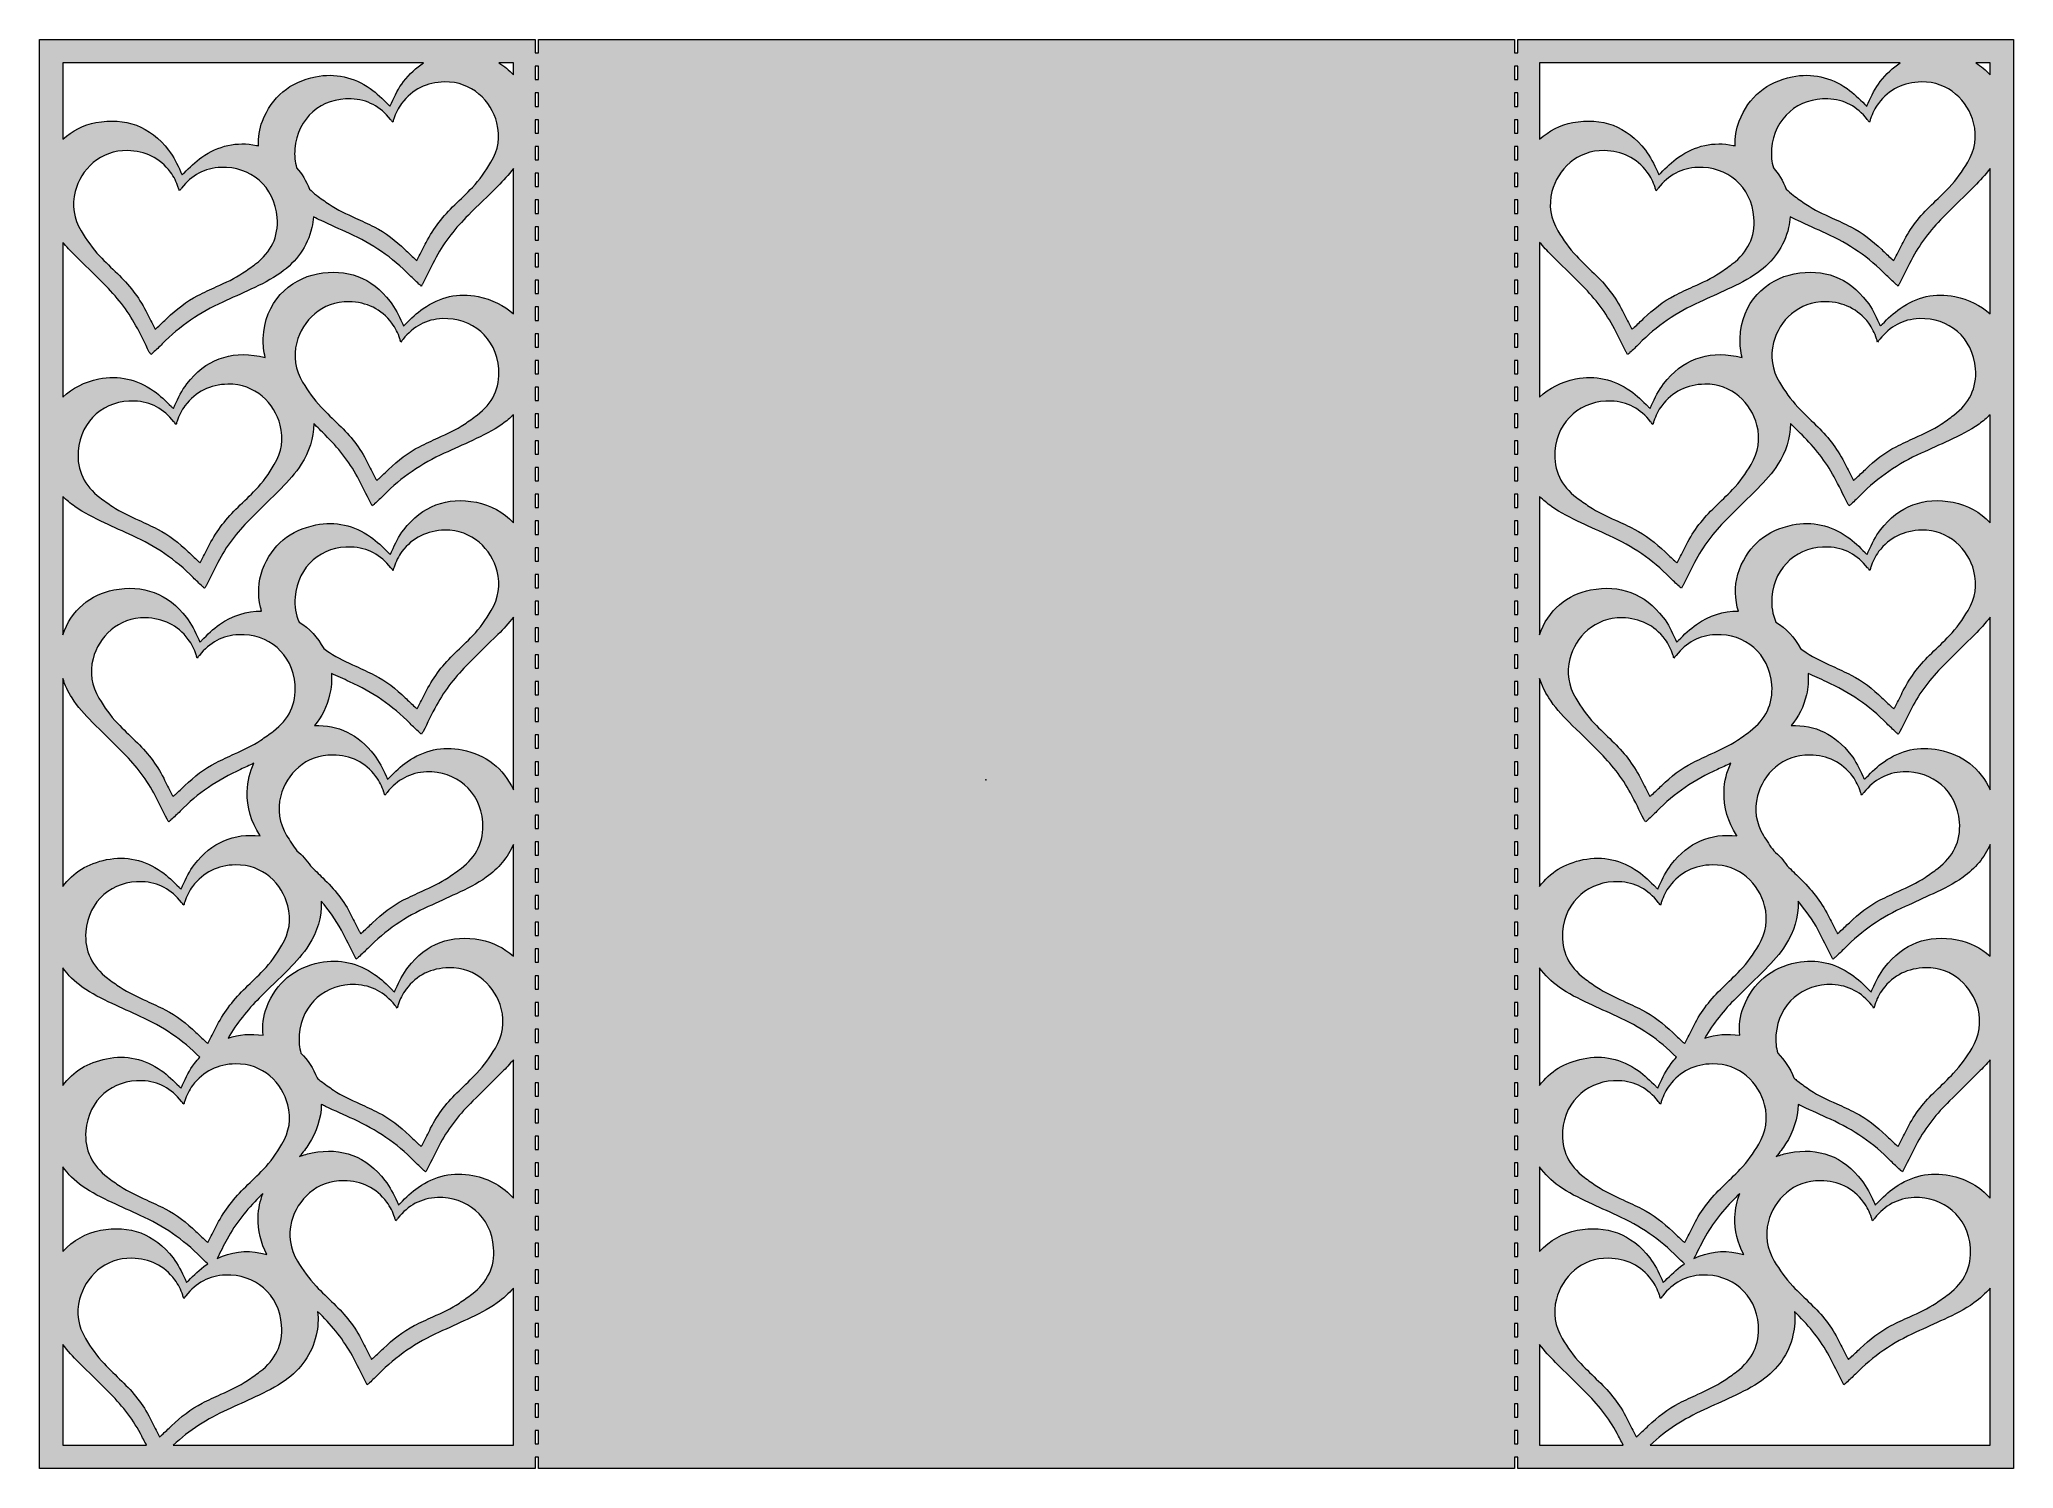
# Model space of a CAD drawing. Extents: x 26 to 974, y -952 to -266.
import ezdxf

# ---------------------------------------------------------------- set-up
doc = ezdxf.new("R2010")
doc.units = 0
doc.header["$MEASUREMENT"] = 0
doc.layers.add('Layer 1', color=7, linetype='Continuous', lineweight=0)

msp = doc.modelspace()

# ---------------------------------------------------------------- hatches: boundary and pattern name
at = {"layer": 'Layer 1', "true_color": 0xfed09d, "transparency": 33554687}
h = msp.add_hatch(color=41, dxfattribs=at)
h.dxf.hatch_style = 2
edge = h.paths.add_edge_path()
edge.add_spline(control_points=[(962.71, -282.92), (960.66, -280.65), (958.33, -278.72), (955.79, -277.16), (955.79, -277.16), (962.71, -277.16), (962.71, -277.16), (962.71, -277.16), (962.71, -282.92), (962.71, -282.92)], knot_values=[0, 0, 0, 0, 1, 1, 1, 2, 2, 2, 3, 3, 3, 3], degree=3, periodic=0)
edge = h.paths.add_edge_path()
edge.add_spline(control_points=[(962.71, -397.71), (958.21, -393.52), (952.54, -390.74), (945.76, -389.37), (936.26, -387.45), (927.45, -389.51), (919.48, -395.07), (916.34, -397.26), (913.61, -399.91), (910.95, -402.64), (910.68, -402.93), (910.38, -403.17), (910.02, -403.5), (909.74, -402.91), (909.52, -402.46), (909.32, -402), (907.68, -398.4), (905.96, -394.84), (903.53, -391.7), (894.61, -380.15), (882.81, -375.75), (868.64, -378.45), (855.22, -381), (843.17, -392.23), (842.63, -409.46), (842.53, -412.65), (842.86, -415.72), (843.57, -418.69), (842.66, -418.43), (841.74, -418.21), (840.81, -418.03), (826.64, -415.33), (814.84, -419.73), (805.92, -431.28), (803.49, -434.43), (801.77, -437.98), (800.14, -441.58), (799.94, -442.04), (799.71, -442.49), (799.44, -443.08), (799.08, -442.76), (798.77, -442.5), (798.5, -442.23), (795.84, -439.5), (793.12, -436.84), (789.97, -434.65), (782, -429.09), (773.2, -427.03), (763.69, -428.95), (756.73, -430.36), (750.95, -433.24), (746.4, -437.61), (746.4, -437.61), (746.4, -363.35), (746.4, -363.35), (748.14, -365.42), (749.99, -367.39), (751.92, -369.31), (756.59, -373.98), (761.35, -378.56), (766.02, -383.24), (772.06, -389.27), (777.42, -395.83), (781.48, -403.37), (783.72, -407.53), (785.77, -411.79), (787.91, -416.01), (788.12, -416.4), (788.35, -416.78), (788.63, -417.27), (789.05, -416.9), (789.41, -416.62), (789.73, -416.31), (791.21, -414.93), (792.71, -413.58), (794.12, -412.13), (802.49, -403.53), (812.26, -396.97), (823.16, -392.04), (827.67, -390), (832.18, -387.94), (836.68, -385.85), (841.63, -383.55), (846.55, -381.16), (851.02, -377.96), (858.62, -372.53), (863.82, -365.46), (865.93, -356.25), (866.32, -354.54), (866.58, -352.83), (866.72, -351.14), (867.95, -351.74), (869.2, -352.32), (870.44, -352.9), (874.93, -354.98), (879.44, -357.05), (883.95, -359.09), (894.86, -364.02), (904.63, -370.58), (913, -379.18), (914.41, -380.62), (915.91, -381.97), (917.38, -383.36), (917.71, -383.67), (918.06, -383.95), (918.49, -384.32), (918.77, -383.83), (919, -383.45), (919.2, -383.06), (921.34, -378.84), (923.39, -374.58), (925.63, -370.42), (929.7, -362.88), (935.05, -356.32), (941.09, -350.28), (945.76, -345.61), (950.52, -341.02), (955.2, -336.36), (957.87, -333.69), (960.44, -330.91), (962.71, -327.9), (962.71, -327.9), (962.71, -397.71), (962.71, -397.71)], knot_values=[0, 0, 0, 0, 1, 1, 1, 2, 2, 2, 3, 3, 3, 4, 4, 4, 5, 5, 5, 6, 6, 6, 7, 7, 7, 8, 8, 8, 9, 9, 9, 10, 10, 10, 11, 11, 11, 12, 12, 12, 13, 13, 13, 14, 14, 14, 15, 15, 15, 16, 16, 16, 17, 17, 17, 18, 18, 18, 19, 19, 19, 20, 20, 20, 21, 21, 21, 22, 22, 22, 23, 23, 23, 24, 24, 24, 25, 25, 25, 26, 26, 26, 27, 27, 27, 28, 28, 28, 29, 29, 29, 30, 30, 30, 31, 31, 31, 32, 32, 32, 33, 33, 33, 34, 34, 34, 35, 35, 35, 36, 36, 36, 37, 37, 37, 38, 38, 38, 39, 39, 39, 40, 40, 40, 41, 41, 41, 41], degree=3, periodic=0)
edge = h.paths.add_edge_path()
edge.add_spline(control_points=[(858.68, -411.49), (861.37, -401.05), (870.73, -391.6), (883.8, -391.87), (892.27, -392.05), (899.27, -395.32), (904.43, -402.19), (906.13, -404.45), (907.33, -406.96), (908.2, -409.65), (908.34, -410.08), (908.47, -410.52), (908.69, -411.21), (909.13, -410.66), (909.44, -410.28), (909.74, -409.89), (914.58, -403.74), (920.85, -400.27), (928.72, -399.97), (942.7, -399.43), (954.54, -408.98), (955.71, -424.03), (956.43, -433.34), (952.66, -440.72), (945.29, -446.31), (943.32, -447.81), (941.28, -449.22), (939.23, -450.61), (935.27, -453.31), (930.9, -455.23), (926.55, -457.21), (923.55, -458.58), (920.55, -459.97), (917.61, -461.46), (912.06, -464.25), (907.3, -468.13), (902.82, -472.37), (901.29, -473.83), (899.75, -475.27), (898.21, -476.72), (897.88, -477.01), (897.54, -477.3), (897.12, -477.65), (896.85, -477.16), (896.62, -476.77), (896.42, -476.38), (895.14, -473.89), (893.85, -471.4), (892.59, -468.9), (889.15, -462.06), (884.44, -456.18), (878.93, -450.9), (876.05, -448.15), (873.19, -445.36), (870.43, -442.48), (866.95, -438.85), (864.1, -434.73), (861.53, -430.44), (858.01, -424.54), (856.97, -418.17), (858.68, -411.49)], knot_values=[0, 0, 0, 0, 1, 1, 1, 2, 2, 2, 3, 3, 3, 4, 4, 4, 5, 5, 5, 6, 6, 6, 7, 7, 7, 8, 8, 8, 9, 9, 9, 10, 10, 10, 11, 11, 11, 12, 12, 12, 13, 13, 13, 14, 14, 14, 15, 15, 15, 16, 16, 16, 17, 17, 17, 18, 18, 18, 19, 19, 19, 20, 20, 20, 20], degree=3, periodic=0)
edge = h.paths.add_edge_path()
edge.add_spline(control_points=[(753.75, -463.62), (754.91, -448.56), (766.76, -439.01), (780.73, -439.55), (788.6, -439.85), (794.87, -443.32), (799.71, -449.47), (800.01, -449.86), (800.32, -450.24), (800.76, -450.79), (800.98, -450.1), (801.11, -449.67), (801.25, -449.23), (802.12, -446.55), (803.33, -444.03), (805.02, -441.77), (810.18, -434.9), (817.18, -431.63), (825.65, -431.45), (838.72, -431.18), (848.08, -440.63), (850.76, -451.07), (852.48, -457.75), (851.45, -464.13), (847.93, -470.02), (845.36, -474.31), (842.49, -478.43), (839.03, -482.06), (836.26, -484.94), (833.4, -487.72), (830.52, -490.49), (825, -495.76), (820.31, -501.64), (816.86, -508.49), (815.61, -510.98), (814.32, -513.47), (813.04, -515.96), (812.83, -516.36), (812.6, -516.74), (812.33, -517.24), (811.92, -516.88), (811.57, -516.6), (811.24, -516.29), (809.7, -514.85), (808.16, -513.41), (806.63, -511.96), (802.15, -507.71), (797.39, -503.83), (791.85, -501.04), (788.9, -499.55), (785.9, -498.16), (782.9, -496.79), (778.55, -494.82), (774.18, -492.89), (770.22, -490.19), (768.17, -488.79), (766.13, -487.39), (764.16, -485.89), (756.8, -480.3), (753.02, -472.92), (753.75, -463.62)], knot_values=[0, 0, 0, 0, 1, 1, 1, 2, 2, 2, 3, 3, 3, 4, 4, 4, 5, 5, 5, 6, 6, 6, 7, 7, 7, 8, 8, 8, 9, 9, 9, 10, 10, 10, 11, 11, 11, 12, 12, 12, 13, 13, 13, 14, 14, 14, 15, 15, 15, 16, 16, 16, 17, 17, 17, 18, 18, 18, 19, 19, 19, 20, 20, 20, 20], degree=3, periodic=0)
edge = h.paths.add_edge_path()
edge.add_spline(control_points=[(962.71, -498.02), (957.96, -492.8), (951.64, -489.4), (944.98, -488.13), (930.8, -485.43), (919.01, -489.83), (910.09, -501.38), (907.66, -504.53), (905.94, -508.08), (904.31, -511.68), (904.1, -512.14), (903.88, -512.59), (903.6, -513.18), (903.25, -512.86), (902.94, -512.61), (902.67, -512.33), (900, -509.6), (897.28, -506.94), (894.14, -504.75), (886.16, -499.19), (877.36, -497.13), (867.85, -499.05), (855.57, -501.53), (846.91, -508.63), (842.33, -520.39), (840.04, -526.29), (839.92, -532.38), (841.32, -538.53), (841.47, -539.18), (841.64, -539.83), (841.82, -540.46), (834.64, -540.31), (827.91, -542.51), (821.69, -546.84), (818.54, -549.03), (815.82, -551.69), (813.15, -554.42), (812.88, -554.7), (812.58, -554.95), (812.22, -555.27), (811.95, -554.68), (811.73, -554.23), (811.52, -553.77), (809.88, -550.18), (808.16, -546.62), (805.73, -543.48), (796.82, -531.93), (785.02, -527.53), (770.85, -530.23), (760.05, -532.28), (750.14, -539.94), (746.4, -551.84), (746.4, -551.84), (746.4, -485.32), (746.4, -485.32), (748.11, -487.06), (749.99, -488.67), (752.07, -490.15), (756.54, -493.34), (761.44, -495.73), (766.4, -498.03), (770.89, -500.12), (775.4, -502.19), (779.92, -504.23), (790.83, -509.15), (800.59, -515.72), (808.96, -524.32), (810.37, -525.76), (811.88, -527.11), (813.35, -528.5), (813.67, -528.81), (814.02, -529.09), (814.46, -529.45), (814.73, -528.97), (814.96, -528.59), (815.17, -528.2), (817.31, -523.98), (819.36, -519.72), (821.6, -515.56), (825.66, -508.02), (831.02, -501.45), (837.06, -495.42), (841.73, -490.75), (846.49, -486.17), (851.17, -481.49), (854.74, -477.92), (858.12, -474.17), (860.85, -469.89), (864.68, -463.9), (866.8, -457.4), (866.84, -450.35), (868.7, -452.17), (870.56, -454), (872.4, -455.84), (878.43, -461.87), (883.79, -468.44), (887.85, -475.98), (890.1, -480.14), (892.15, -484.4), (894.29, -488.61), (894.49, -489.01), (894.72, -489.38), (895, -489.88), (895.43, -489.5), (895.78, -489.22), (896.11, -488.92), (897.58, -487.53), (899.08, -486.18), (900.49, -484.73), (908.86, -476.14), (918.63, -469.57), (929.54, -464.64), (934.05, -462.6), (938.55, -460.54), (943.05, -458.45), (948.01, -456.15), (952.92, -453.77), (957.39, -450.57), (959.32, -449.18), (961.1, -447.7), (962.71, -446.1), (962.71, -446.1), (962.71, -498.02), (962.71, -498.02)], knot_values=[0, 0, 0, 0, 1, 1, 1, 2, 2, 2, 3, 3, 3, 4, 4, 4, 5, 5, 5, 6, 6, 6, 7, 7, 7, 8, 8, 8, 9, 9, 9, 10, 10, 10, 11, 11, 11, 12, 12, 12, 13, 13, 13, 14, 14, 14, 15, 15, 15, 16, 16, 16, 17, 17, 17, 18, 18, 18, 19, 19, 19, 20, 20, 20, 21, 21, 21, 22, 22, 22, 23, 23, 23, 24, 24, 24, 25, 25, 25, 26, 26, 26, 27, 27, 27, 28, 28, 28, 29, 29, 29, 30, 30, 30, 31, 31, 31, 32, 32, 32, 33, 33, 33, 34, 34, 34, 35, 35, 35, 36, 36, 36, 37, 37, 37, 38, 38, 38, 39, 39, 39, 40, 40, 40, 41, 41, 41, 41], degree=3, periodic=0)
edge = h.paths.add_edge_path()
edge.add_spline(control_points=[(962.71, -626.27), (957.94, -615.77), (949.61, -609.36), (938.07, -607.03), (928.56, -605.12), (919.76, -607.18), (911.79, -612.73), (908.65, -614.92), (905.92, -617.58), (903.26, -620.31), (902.98, -620.59), (902.68, -620.84), (902.32, -621.16), (902.05, -620.57), (901.83, -620.12), (901.62, -619.66), (899.99, -616.06), (898.26, -612.51), (895.83, -609.37), (888.27, -599.56), (878.62, -594.91), (867.2, -595.38), (870.71, -591.2), (873.2, -586.32), (874.51, -580.62), (875.3, -577.16), (875.6, -573.72), (875.31, -570.32), (878.23, -571.67), (881.15, -573), (884.09, -574.33), (894.99, -579.26), (904.76, -585.82), (913.13, -594.42), (914.53, -595.86), (916.04, -597.21), (917.51, -598.6), (917.84, -598.91), (918.19, -599.19), (918.62, -599.56), (918.9, -599.07), (919.13, -598.69), (919.33, -598.3), (921.47, -594.08), (923.52, -589.82), (925.76, -585.66), (929.82, -578.12), (935.19, -571.55), (941.22, -565.52), (945.9, -560.85), (950.65, -556.26), (955.33, -551.6), (957.95, -548.97), (960.47, -546.25), (962.71, -543.3), (962.71, -543.3), (962.71, -626.27), (962.71, -626.27)], knot_values=[0, 0, 0, 0, 1, 1, 1, 2, 2, 2, 3, 3, 3, 4, 4, 4, 5, 5, 5, 6, 6, 6, 7, 7, 7, 8, 8, 8, 9, 9, 9, 10, 10, 10, 11, 11, 11, 12, 12, 12, 13, 13, 13, 14, 14, 14, 15, 15, 15, 16, 16, 16, 17, 17, 17, 18, 18, 18, 19, 19, 19, 19], degree=3, periodic=0)
edge = h.paths.add_edge_path()
edge.add_spline(control_points=[(962.71, -706.17), (958.24, -702.07), (952.73, -699.36), (946.95, -698.26), (932.78, -695.57), (920.98, -699.97), (912.06, -711.52), (909.63, -714.66), (907.91, -718.22), (906.28, -721.81), (906.07, -722.27), (905.85, -722.72), (905.57, -723.31), (905.22, -722.99), (904.91, -722.74), (904.64, -722.46), (901.98, -719.73), (899.25, -717.08), (896.11, -714.88), (888.14, -709.33), (879.33, -707.27), (869.83, -709.19), (857.54, -711.67), (848.89, -718.77), (844.3, -730.53), (842.58, -734.96), (842.08, -739.5), (842.54, -744.09), (836.49, -743.21), (830.89, -743.66), (825.79, -745.45), (829.78, -738.3), (834.94, -732.02), (840.72, -726.24), (845.4, -721.57), (850.16, -716.99), (854.83, -712.32), (858.41, -708.74), (861.79, -705), (864.52, -700.72), (868.59, -694.36), (870.73, -687.43), (870.49, -679.86), (870.49, -679.82), (870.49, -679.77), (870.49, -679.73), (874.16, -684.02), (877.45, -688.61), (880.16, -693.64), (882.4, -697.8), (884.45, -702.06), (886.6, -706.28), (886.79, -706.67), (887.03, -707.05), (887.3, -707.54), (887.74, -707.16), (888.09, -706.89), (888.42, -706.58), (889.88, -705.2), (891.39, -703.85), (892.8, -702.4), (901.16, -693.8), (910.93, -687.23), (921.84, -682.31), (926.36, -680.27), (930.86, -678.2), (935.36, -676.12), (940.31, -673.82), (945.22, -671.43), (949.69, -668.23), (955.58, -664.02), (960.02, -658.82), (962.71, -652.42), (962.71, -652.42), (962.71, -706.17), (962.71, -706.17)], knot_values=[0, 0, 0, 0, 1, 1, 1, 2, 2, 2, 3, 3, 3, 4, 4, 4, 5, 5, 5, 6, 6, 6, 7, 7, 7, 8, 8, 8, 9, 9, 9, 10, 10, 10, 11, 11, 11, 12, 12, 12, 13, 13, 13, 14, 14, 14, 15, 15, 15, 16, 16, 16, 17, 17, 17, 18, 18, 18, 19, 19, 19, 20, 20, 20, 21, 21, 21, 22, 22, 22, 23, 23, 23, 24, 24, 24, 25, 25, 25, 25], degree=3, periodic=0)
edge = h.paths.add_edge_path()
edge.add_spline(control_points=[(859.88, -743.85), (861.05, -728.8), (872.89, -719.24), (886.87, -719.78), (894.74, -720.08), (901, -723.55), (905.85, -729.71), (906.15, -730.09), (906.46, -730.47), (906.9, -731.02), (907.12, -730.33), (907.25, -729.9), (907.39, -729.46), (908.26, -726.78), (909.47, -724.26), (911.16, -722.01), (916.32, -715.13), (923.32, -711.86), (931.79, -711.69), (944.86, -711.41), (954.21, -720.87), (956.9, -731.31), (958.62, -737.99), (957.59, -744.36), (954.06, -750.25), (951.49, -754.55), (948.63, -758.67), (945.16, -762.29), (942.4, -765.18), (939.54, -767.96), (936.66, -770.71), (931.14, -775.99), (926.44, -781.87), (923, -788.72), (921.74, -791.22), (920.45, -793.7), (919.17, -796.19), (918.97, -796.59), (918.75, -796.98), (918.47, -797.47), (918.06, -797.11), (917.7, -796.83), (917.38, -796.53), (915.84, -795.09), (914.3, -793.64), (912.77, -792.19), (908.29, -787.94), (903.53, -784.06), (897.99, -781.27), (895.04, -779.79), (892.04, -778.39), (889.04, -777.03), (884.69, -775.05), (880.32, -773.13), (876.36, -770.43), (874.31, -769.03), (872.27, -767.62), (870.3, -766.12), (869.65, -765.63), (869.03, -765.11), (868.43, -764.59), (866.72, -759.91), (864.03, -755.95), (860.71, -752.77), (859.93, -750.02), (859.63, -747.05), (859.88, -743.85)], knot_values=[0, 0, 0, 0, 1, 1, 1, 2, 2, 2, 3, 3, 3, 4, 4, 4, 5, 5, 5, 6, 6, 6, 7, 7, 7, 8, 8, 8, 9, 9, 9, 10, 10, 10, 11, 11, 11, 12, 12, 12, 13, 13, 13, 14, 14, 14, 15, 15, 15, 16, 16, 16, 17, 17, 17, 18, 18, 18, 19, 19, 19, 20, 20, 20, 21, 21, 21, 22, 22, 22, 22], degree=3, periodic=0)
edge = h.paths.add_edge_path()
edge.add_spline(control_points=[(962.71, -822.36), (957.89, -816.72), (951.39, -813.07), (943.3, -811.44), (933.8, -809.52), (924.99, -811.58), (917.02, -817.13), (913.88, -819.33), (911.15, -821.98), (908.49, -824.71), (908.22, -824.99), (907.91, -825.24), (907.55, -825.56), (907.28, -824.97), (907.06, -824.52), (906.85, -824.06), (905.22, -820.47), (903.5, -816.91), (901.07, -813.77), (892.15, -802.22), (880.35, -797.82), (866.18, -800.52), (864.07, -800.92), (861.99, -801.53), (859.99, -802.35), (861.63, -800.43), (863.15, -798.42), (864.52, -796.28), (868.24, -790.45), (870.35, -784.14), (870.5, -777.31), (871.18, -777.63), (871.86, -777.95), (872.54, -778.27), (877.03, -780.35), (881.54, -782.42), (886.06, -784.46), (896.96, -789.39), (906.73, -795.95), (915.1, -804.55), (916.5, -806), (918.01, -807.34), (919.48, -808.73), (919.81, -809.04), (920.16, -809.32), (920.59, -809.69), (920.87, -809.2), (921.1, -808.82), (921.3, -808.43), (923.44, -804.21), (925.49, -799.95), (927.74, -795.79), (931.8, -788.25), (937.16, -781.69), (943.19, -775.65), (947.87, -770.98), (952.62, -766.4), (957.3, -761.73), (959.18, -759.85), (961, -757.92), (962.71, -755.9), (962.71, -755.9), (962.71, -822.36), (962.71, -822.36)], knot_values=[0, 0, 0, 0, 1, 1, 1, 2, 2, 2, 3, 3, 3, 4, 4, 4, 5, 5, 5, 6, 6, 6, 7, 7, 7, 8, 8, 8, 9, 9, 9, 10, 10, 10, 11, 11, 11, 12, 12, 12, 13, 13, 13, 14, 14, 14, 15, 15, 15, 16, 16, 16, 17, 17, 17, 18, 18, 18, 19, 19, 19, 20, 20, 20, 21, 21, 21, 21], degree=3, periodic=0)
edge = h.paths.add_edge_path()
edge.add_spline(control_points=[(856.22, -833.56), (858.91, -823.12), (868.27, -813.67), (881.34, -813.94), (889.81, -814.11), (896.81, -817.38), (901.97, -824.26), (903.66, -826.52), (904.87, -829.03), (905.73, -831.71), (905.87, -832.15), (906.01, -832.58), (906.23, -833.28), (906.67, -832.72), (906.98, -832.34), (907.28, -831.96), (912.12, -825.8), (918.39, -822.34), (926.26, -822.03), (940.23, -821.5), (952.08, -831.05), (953.25, -846.1), (953.97, -855.4), (950.19, -862.78), (942.83, -868.37), (940.86, -869.87), (938.82, -871.28), (936.77, -872.68), (932.81, -875.38), (928.44, -877.3), (924.09, -879.28), (921.08, -880.64), (918.09, -882.04), (915.14, -883.52), (909.6, -886.31), (904.84, -890.19), (900.36, -894.44), (898.83, -895.89), (897.29, -897.34), (895.75, -898.78), (895.42, -899.08), (895.07, -899.36), (894.66, -899.72), (894.38, -899.23), (894.16, -898.84), (893.95, -898.44), (892.68, -895.95), (891.39, -893.47), (890.13, -890.97), (886.68, -884.13), (881.98, -878.24), (876.47, -872.97), (873.58, -870.21), (870.73, -867.43), (867.97, -864.54), (864.49, -860.92), (861.63, -856.8), (859.06, -852.51), (855.54, -846.61), (854.5, -840.24), (856.22, -833.56)], knot_values=[0, 0, 0, 0, 1, 1, 1, 2, 2, 2, 3, 3, 3, 4, 4, 4, 5, 5, 5, 6, 6, 6, 7, 7, 7, 8, 8, 8, 9, 9, 9, 10, 10, 10, 11, 11, 11, 12, 12, 12, 13, 13, 13, 14, 14, 14, 15, 15, 15, 16, 16, 16, 17, 17, 17, 18, 18, 18, 19, 19, 19, 20, 20, 20, 20], degree=3, periodic=0)
edge = h.paths.add_edge_path()
edge.add_spline(control_points=[(962.71, -940.91), (962.71, -940.91), (799.43, -940.91), (799.43, -940.91), (807.06, -933.81), (815.73, -928.25), (825.28, -923.93), (829.79, -921.89), (834.3, -919.83), (838.8, -917.74), (843.75, -915.44), (848.66, -913.05), (853.13, -909.86), (860.73, -904.42), (865.94, -897.35), (868.05, -888.14), (868.92, -884.3), (869.2, -880.48), (868.73, -876.71), (869.13, -877.11), (869.53, -877.5), (869.93, -877.91), (875.97, -883.93), (881.33, -890.5), (885.39, -898.04), (887.63, -902.2), (889.68, -906.46), (891.82, -910.68), (892.03, -911.07), (892.26, -911.45), (892.53, -911.94), (892.96, -911.57), (893.32, -911.29), (893.64, -910.98), (895.11, -909.6), (896.62, -908.25), (898.03, -906.8), (906.4, -898.2), (916.17, -891.64), (927.07, -886.71), (931.59, -884.67), (936.09, -882.6), (940.59, -880.52), (945.54, -878.22), (950.46, -875.83), (954.93, -872.63), (957.9, -870.5), (960.51, -868.12), (962.71, -865.46), (962.71, -865.46), (962.71, -940.91), (962.71, -940.91)], knot_values=[0, 0, 0, 0, 1, 1, 1, 2, 2, 2, 3, 3, 3, 4, 4, 4, 5, 5, 5, 6, 6, 6, 7, 7, 7, 8, 8, 8, 9, 9, 9, 10, 10, 10, 11, 11, 11, 12, 12, 12, 13, 13, 13, 14, 14, 14, 15, 15, 15, 16, 16, 16, 17, 17, 17, 17], degree=3, periodic=0)
edge = h.paths.add_edge_path()
edge.add_spline(control_points=[(793.96, -936), (793.63, -936.31), (793.28, -936.59), (792.87, -936.94), (792.59, -936.45), (792.36, -936.07), (792.16, -935.67), (790.88, -933.18), (789.6, -930.69), (788.34, -928.19), (784.89, -921.35), (780.19, -915.47), (774.68, -910.2), (771.79, -907.43), (768.93, -904.65), (766.17, -901.77), (762.7, -898.14), (759.84, -894.02), (757.27, -889.73), (753.75, -883.84), (752.71, -877.46), (754.43, -870.78), (757.12, -860.34), (766.48, -850.89), (779.55, -851.17), (788.02, -851.34), (795.02, -854.61), (800.18, -861.48), (801.87, -863.74), (803.08, -866.25), (803.94, -868.94), (804.08, -869.37), (804.22, -869.81), (804.43, -870.5), (804.88, -869.95), (805.19, -869.57), (805.49, -869.18), (810.33, -863.03), (816.6, -859.56), (824.47, -859.26), (838.44, -858.72), (850.29, -868.27), (851.45, -883.33), (852.17, -892.63), (848.4, -900), (841.04, -905.6), (839.07, -907.1), (837.02, -908.51), (834.98, -909.9), (831.01, -912.6), (826.64, -914.52), (822.3, -916.5), (819.29, -917.87), (816.3, -919.26), (813.35, -920.75), (807.81, -923.54), (803.05, -927.42), (798.57, -931.67), (797.03, -933.12), (795.5, -934.56), (793.96, -936)], knot_values=[0, 0, 0, 0, 1, 1, 1, 2, 2, 2, 3, 3, 3, 4, 4, 4, 5, 5, 5, 6, 6, 6, 7, 7, 7, 8, 8, 8, 9, 9, 9, 10, 10, 10, 11, 11, 11, 12, 12, 12, 13, 13, 13, 14, 14, 14, 15, 15, 15, 16, 16, 16, 17, 17, 17, 18, 18, 18, 19, 19, 19, 20, 20, 20, 20], degree=3, periodic=0)
edge = h.paths.add_edge_path()
edge.add_spline(control_points=[(746.4, -940.91), (746.4, -940.91), (746.4, -892.57), (746.4, -892.57), (748.7, -895.66), (751.31, -898.48), (754.04, -901.2), (758.71, -905.88), (763.47, -910.46), (768.14, -915.13), (774.18, -921.16), (779.54, -927.73), (783.6, -935.27), (784.6, -937.13), (785.56, -939.02), (786.52, -940.91), (786.52, -940.91), (746.4, -940.91), (746.4, -940.91)], knot_values=[0, 0, 0, 0, 1, 1, 1, 2, 2, 2, 3, 3, 3, 4, 4, 4, 5, 5, 5, 6, 6, 6, 6], degree=3, periodic=0)
edge = h.paths.add_edge_path()
edge.add_spline(control_points=[(746.4, -807.34), (748.89, -810.83), (752.02, -813.88), (755.74, -816.54), (760.21, -819.73), (765.11, -822.12), (770.07, -824.42), (774.57, -826.51), (779.07, -828.57), (783.59, -830.62), (794.5, -835.54), (804.26, -842.11), (812.63, -850.71), (813.7, -851.8), (814.82, -852.84), (815.94, -853.89), (815.7, -854.04), (815.47, -854.2), (815.23, -854.36), (812.08, -856.55), (809.36, -859.21), (806.69, -861.94), (806.42, -862.21), (806.12, -862.47), (805.76, -862.79), (805.49, -862.2), (805.27, -861.75), (805.06, -861.29), (803.42, -857.69), (801.7, -854.14), (799.27, -850.99), (790.36, -839.45), (778.56, -835.04), (764.39, -837.74), (757.61, -839.03), (751.17, -842.54), (746.4, -847.91), (746.4, -847.91), (746.4, -807.34), (746.4, -807.34)], knot_values=[0, 0, 0, 0, 1, 1, 1, 2, 2, 2, 3, 3, 3, 4, 4, 4, 5, 5, 5, 6, 6, 6, 7, 7, 7, 8, 8, 8, 9, 9, 9, 10, 10, 10, 11, 11, 11, 12, 12, 12, 13, 13, 13, 13], degree=3, periodic=0)
edge = h.paths.add_edge_path()
edge.add_spline(control_points=[(746.4, -711.77), (748.89, -715.27), (752.02, -718.32), (755.74, -720.97), (760.21, -724.17), (765.11, -726.55), (770.07, -728.86), (774.57, -730.94), (779.07, -733), (783.59, -735.05), (794.29, -739.88), (803.88, -746.29), (812.14, -754.65), (811.27, -755.6), (810.42, -756.6), (809.6, -757.67), (807.17, -760.81), (805.44, -764.37), (803.81, -767.97), (803.6, -768.42), (803.38, -768.88), (803.1, -769.47), (802.75, -769.14), (802.45, -768.9), (802.17, -768.61), (799.51, -765.89), (796.78, -763.23), (793.64, -761.04), (785.67, -755.48), (776.87, -753.42), (767.36, -755.34), (758.37, -757.15), (751.33, -761.46), (746.4, -768.24), (746.4, -768.24), (746.4, -711.77), (746.4, -711.77)], knot_values=[0, 0, 0, 0, 1, 1, 1, 2, 2, 2, 3, 3, 3, 4, 4, 4, 5, 5, 5, 6, 6, 6, 7, 7, 7, 8, 8, 8, 9, 9, 9, 10, 10, 10, 11, 11, 11, 12, 12, 12, 12], degree=3, periodic=0)
edge = h.paths.add_edge_path()
edge.add_spline(control_points=[(857.91, -575.81), (858.63, -585.11), (854.86, -592.49), (847.5, -598.08), (845.53, -599.58), (843.48, -600.99), (841.44, -602.39), (837.47, -605.09), (833.1, -607.01), (828.76, -608.99), (825.75, -610.35), (822.76, -611.75), (819.81, -613.23), (814.27, -616.02), (809.51, -619.9), (805.03, -624.15), (803.49, -625.6), (801.96, -627.05), (800.42, -628.49), (800.09, -628.79), (799.74, -629.07), (799.32, -629.43), (799.05, -628.93), (798.82, -628.55), (798.62, -628.15), (797.34, -625.66), (796.05, -623.18), (794.8, -620.67), (791.35, -613.84), (786.65, -607.95), (781.14, -602.68), (778.25, -599.92), (775.39, -597.13), (772.63, -594.25), (769.16, -590.62), (766.3, -586.51), (763.73, -582.21), (760.21, -576.32), (759.17, -569.95), (760.89, -563.27), (763.58, -552.83), (772.94, -543.38), (786.01, -543.65), (794.48, -543.82), (801.48, -547.09), (806.64, -553.97), (808.33, -556.23), (809.54, -558.74), (810.4, -561.42), (810.54, -561.86), (810.68, -562.29), (810.89, -562.99), (811.33, -562.43), (811.65, -562.05), (811.95, -561.67), (816.79, -555.51), (823.06, -552.05), (830.93, -551.74), (844.9, -551.2), (856.75, -560.76), (857.91, -575.81)], knot_values=[0, 0, 0, 0, 1, 1, 1, 2, 2, 2, 3, 3, 3, 4, 4, 4, 5, 5, 5, 6, 6, 6, 7, 7, 7, 8, 8, 8, 9, 9, 9, 10, 10, 10, 11, 11, 11, 12, 12, 12, 13, 13, 13, 14, 14, 14, 15, 15, 15, 16, 16, 16, 17, 17, 17, 18, 18, 18, 19, 19, 19, 20, 20, 20, 20], degree=3, periodic=0)
edge = h.paths.add_edge_path()
edge.add_spline(control_points=[(859.82, -545.65), (858.25, -542.09), (857.57, -538.12), (857.91, -533.72), (859.08, -518.66), (870.92, -509.11), (884.89, -509.65), (892.76, -509.95), (899.03, -513.42), (903.87, -519.57), (904.18, -519.96), (904.49, -520.34), (904.93, -520.89), (905.15, -520.2), (905.28, -519.77), (905.42, -519.33), (906.28, -516.65), (907.5, -514.13), (909.19, -511.87), (914.34, -505), (921.35, -501.74), (929.81, -501.55), (942.88, -501.28), (952.24, -510.73), (954.93, -521.17), (956.65, -527.85), (955.62, -534.23), (952.09, -540.12), (949.53, -544.41), (946.66, -548.53), (943.19, -552.16), (940.43, -555.04), (937.57, -557.83), (934.68, -560.58), (929.17, -565.86), (924.47, -571.74), (921.03, -578.59), (919.77, -581.09), (918.48, -583.57), (917.2, -586.06), (917, -586.46), (916.77, -586.84), (916.5, -587.34), (916.08, -586.98), (915.73, -586.7), (915.41, -586.4), (913.86, -584.96), (912.33, -583.51), (910.79, -582.06), (906.31, -577.81), (901.55, -573.93), (896.02, -571.14), (893.07, -569.65), (890.07, -568.26), (887.06, -566.89), (882.72, -564.92), (878.35, -563), (874.38, -560.29), (873.46, -559.67), (872.55, -559.04), (871.63, -558.39), (868.75, -552.9), (864.79, -548.66), (859.82, -545.65)], knot_values=[0, 0, 0, 0, 1, 1, 1, 2, 2, 2, 3, 3, 3, 4, 4, 4, 5, 5, 5, 6, 6, 6, 7, 7, 7, 8, 8, 8, 9, 9, 9, 10, 10, 10, 11, 11, 11, 12, 12, 12, 13, 13, 13, 14, 14, 14, 15, 15, 15, 16, 16, 16, 17, 17, 17, 18, 18, 18, 19, 19, 19, 20, 20, 20, 21, 21, 21, 21], degree=3, periodic=0)
edge = h.paths.add_edge_path()
edge.add_spline(control_points=[(853.84, -648.1), (850.31, -642.21), (849.28, -635.84), (850.99, -629.16), (853.68, -618.72), (863.04, -609.26), (876.11, -609.54), (884.58, -609.71), (891.58, -612.98), (896.74, -619.86), (898.43, -622.11), (899.64, -624.63), (900.51, -627.31), (900.64, -627.75), (900.78, -628.18), (900.99, -628.87), (901.44, -628.32), (901.75, -627.94), (902.05, -627.56), (906.89, -621.4), (913.16, -617.93), (921.03, -617.63), (935, -617.09), (946.85, -626.65), (948.02, -641.7), (948.73, -651), (944.96, -658.38), (937.6, -663.97), (935.63, -665.47), (933.59, -666.88), (931.54, -668.28), (927.58, -670.98), (923.2, -672.9), (918.86, -674.88), (915.86, -676.24), (912.86, -677.64), (909.91, -679.12), (904.36, -681.91), (899.61, -685.79), (895.13, -690.04), (893.6, -691.49), (892.06, -692.93), (890.52, -694.38), (890.19, -694.68), (889.84, -694.96), (889.43, -695.32), (889.15, -694.82), (888.92, -694.44), (888.72, -694.04), (887.44, -691.55), (886.16, -689.07), (884.9, -686.56), (881.45, -679.72), (876.75, -673.84), (871.24, -668.57), (869.25, -666.66), (867.27, -664.74), (865.33, -662.79), (863.51, -659.99), (861.3, -657.56), (858.81, -655.53), (857, -653.16), (855.36, -650.66), (853.84, -648.1)], knot_values=[0, 0, 0, 0, 1, 1, 1, 2, 2, 2, 3, 3, 3, 4, 4, 4, 5, 5, 5, 6, 6, 6, 7, 7, 7, 8, 8, 8, 9, 9, 9, 10, 10, 10, 11, 11, 11, 12, 12, 12, 13, 13, 13, 14, 14, 14, 15, 15, 15, 16, 16, 16, 17, 17, 17, 18, 18, 18, 19, 19, 19, 20, 20, 20, 21, 21, 21, 21], degree=3, periodic=0)
edge = h.paths.add_edge_path()
edge.add_spline(control_points=[(816.71, -746.78), (816.51, -747.18), (816.28, -747.56), (816, -748.05), (815.58, -747.7), (815.24, -747.42), (814.91, -747.12), (813.37, -745.67), (811.83, -744.23), (810.3, -742.78), (805.82, -738.53), (801.06, -734.65), (795.52, -731.86), (792.57, -730.37), (789.57, -728.98), (786.57, -727.61), (782.23, -725.63), (777.85, -723.71), (773.89, -721.02), (771.84, -719.62), (769.8, -718.21), (767.83, -716.71), (760.47, -711.12), (756.7, -703.74), (757.41, -694.44), (758.58, -679.39), (770.43, -669.83), (784.4, -670.37), (792.27, -670.67), (798.54, -674.14), (803.38, -680.3), (803.68, -680.68), (803.99, -681.06), (804.44, -681.61), (804.65, -680.92), (804.78, -680.48), (804.92, -680.05), (805.79, -677.36), (807, -674.85), (808.69, -672.6), (813.85, -665.72), (820.85, -662.45), (829.32, -662.28), (842.39, -662), (851.75, -671.46), (854.44, -681.9), (856.15, -688.58), (855.12, -694.95), (851.59, -700.84), (849.03, -705.14), (846.17, -709.25), (842.69, -712.88), (839.94, -715.76), (837.07, -718.55), (834.19, -721.3), (828.68, -726.58), (823.98, -732.46), (820.53, -739.3), (819.27, -741.8), (817.99, -744.29), (816.71, -746.78)], knot_values=[0, 0, 0, 0, 1, 1, 1, 2, 2, 2, 3, 3, 3, 4, 4, 4, 5, 5, 5, 6, 6, 6, 7, 7, 7, 8, 8, 8, 9, 9, 9, 10, 10, 10, 11, 11, 11, 12, 12, 12, 13, 13, 13, 14, 14, 14, 15, 15, 15, 16, 16, 16, 17, 17, 17, 18, 18, 18, 19, 19, 19, 20, 20, 20, 20], degree=3, periodic=0)
edge = h.paths.add_edge_path()
edge.add_spline(control_points=[(842.69, -808.45), (839.94, -811.33), (837.07, -814.11), (834.19, -816.87), (828.68, -822.15), (823.98, -828.03), (820.53, -834.87), (819.27, -837.37), (817.99, -839.86), (816.71, -842.35), (816.51, -842.74), (816.28, -843.13), (816, -843.62), (815.58, -843.27), (815.24, -842.99), (814.91, -842.68), (813.37, -841.24), (811.83, -839.8), (810.3, -838.34), (805.82, -834.1), (801.06, -830.22), (795.52, -827.43), (792.57, -825.94), (789.57, -824.55), (786.57, -823.18), (782.23, -821.2), (777.85, -819.28), (773.89, -816.58), (771.84, -815.19), (769.8, -813.78), (767.83, -812.28), (760.47, -806.69), (756.7, -799.31), (757.41, -790.01), (758.58, -774.95), (770.43, -765.39), (784.4, -765.94), (792.27, -766.24), (798.54, -769.71), (803.38, -775.86), (803.68, -776.25), (803.99, -776.63), (804.44, -777.18), (804.65, -776.49), (804.78, -776.05), (804.92, -775.62), (805.79, -772.93), (807, -770.42), (808.69, -768.16), (813.85, -761.29), (820.85, -758.02), (829.32, -757.84), (842.39, -757.57), (851.75, -767.02), (854.44, -777.46), (856.15, -784.14), (855.12, -790.52), (851.59, -796.4), (849.03, -800.7), (846.17, -804.82), (842.69, -808.45)], knot_values=[0, 0, 0, 0, 1, 1, 1, 2, 2, 2, 3, 3, 3, 4, 4, 4, 5, 5, 5, 6, 6, 6, 7, 7, 7, 8, 8, 8, 9, 9, 9, 10, 10, 10, 11, 11, 11, 12, 12, 12, 13, 13, 13, 14, 14, 14, 15, 15, 15, 16, 16, 16, 17, 17, 17, 18, 18, 18, 19, 19, 19, 20, 20, 20, 20], degree=3, periodic=0)
edge = h.paths.add_edge_path()
edge.add_spline(control_points=[(844.38, -849.36), (843.45, -849.1), (842.49, -848.86), (841.51, -848.66), (834.05, -847.16), (827.03, -848.11), (820.5, -851.27), (822.06, -848.14), (823.61, -845.02), (825.27, -841.95), (829.33, -834.41), (834.69, -827.84), (840.72, -821.81), (841.3, -821.24), (841.87, -820.67), (842.45, -820.1), (841.11, -823.53), (840.3, -827.35), (840.17, -831.53), (839.97, -837.91), (841.47, -843.84), (844.38, -849.36)], knot_values=[0, 0, 0, 0, 1, 1, 1, 2, 2, 2, 3, 3, 3, 4, 4, 4, 5, 5, 5, 6, 6, 6, 7, 7, 7, 7], degree=3, periodic=0)
edge = h.paths.add_edge_path()
edge.add_spline(control_points=[(746.4, -572.74), (747.42, -575.98), (748.89, -579.1), (750.8, -582.09), (753.54, -586.37), (756.92, -590.11), (760.5, -593.69), (765.17, -598.36), (769.93, -602.94), (774.6, -607.62), (780.64, -613.64), (786, -620.21), (790.06, -627.75), (792.3, -631.91), (794.35, -636.17), (796.49, -640.39), (796.69, -640.78), (796.93, -641.16), (797.2, -641.65), (797.63, -641.28), (797.99, -641), (798.31, -640.69), (799.78, -639.31), (801.29, -637.96), (802.7, -636.51), (811.06, -627.91), (820.83, -621.34), (831.74, -616.42), (833.89, -615.45), (836.03, -614.47), (838.18, -613.49), (836.26, -617.46), (835.09, -622.03), (834.93, -627.12), (834.7, -634.69), (836.84, -641.62), (840.91, -647.98), (840.99, -648.1), (841.07, -648.22), (841.15, -648.35), (828.46, -646.91), (817.8, -651.47), (809.6, -662.11), (807.17, -665.25), (805.44, -668.8), (803.81, -672.4), (803.6, -672.86), (803.38, -673.31), (803.1, -673.9), (802.75, -673.57), (802.45, -673.33), (802.17, -673.04), (799.51, -670.32), (796.78, -667.66), (793.64, -665.47), (785.67, -659.92), (776.87, -657.86), (767.36, -659.77), (758.37, -661.59), (751.33, -665.89), (746.4, -672.67), (746.4, -672.67), (746.4, -572.74), (746.4, -572.74)], knot_values=[0, 0, 0, 0, 1, 1, 1, 2, 2, 2, 3, 3, 3, 4, 4, 4, 5, 5, 5, 6, 6, 6, 7, 7, 7, 8, 8, 8, 9, 9, 9, 10, 10, 10, 11, 11, 11, 12, 12, 12, 13, 13, 13, 14, 14, 14, 15, 15, 15, 16, 16, 16, 17, 17, 17, 18, 18, 18, 19, 19, 19, 20, 20, 20, 21, 21, 21, 21], degree=3, periodic=0)
edge = h.paths.add_edge_path()
edge.add_spline(control_points=[(838.92, -373.7), (836.95, -375.2), (834.91, -376.61), (832.86, -378.01), (828.9, -380.71), (824.53, -382.63), (820.18, -384.61), (817.18, -385.98), (814.18, -387.37), (811.23, -388.86), (805.69, -391.65), (800.93, -395.52), (796.45, -399.77), (794.92, -401.22), (793.38, -402.67), (791.84, -404.11), (791.51, -404.41), (791.16, -404.69), (790.75, -405.05), (790.47, -404.56), (790.25, -404.17), (790.04, -403.77), (788.77, -401.28), (787.48, -398.8), (786.22, -396.3), (782.78, -389.46), (778.08, -383.57), (772.56, -378.3), (769.68, -375.54), (766.82, -372.76), (764.05, -369.87), (760.58, -366.25), (757.72, -362.13), (755.15, -357.84), (751.63, -351.94), (750.59, -345.57), (752.32, -338.89), (755, -328.45), (764.36, -319), (777.43, -319.27), (785.9, -319.45), (792.9, -322.72), (798.06, -329.59), (799.75, -331.85), (800.96, -334.36), (801.82, -337.04), (801.97, -337.48), (802.1, -337.92), (802.32, -338.61), (802.76, -338.05), (803.07, -337.67), (803.37, -337.29), (808.21, -331.14), (814.48, -327.67), (822.35, -327.36), (836.32, -326.83), (848.17, -336.38), (849.33, -351.43), (850.06, -360.73), (846.28, -368.11), (838.92, -373.7)], knot_values=[0, 0, 0, 0, 1, 1, 1, 2, 2, 2, 3, 3, 3, 4, 4, 4, 5, 5, 5, 6, 6, 6, 7, 7, 7, 8, 8, 8, 9, 9, 9, 10, 10, 10, 11, 11, 11, 12, 12, 12, 13, 13, 13, 14, 14, 14, 15, 15, 15, 16, 16, 16, 17, 17, 17, 18, 18, 18, 19, 19, 19, 20, 20, 20, 20], degree=3, periodic=0)
edge = h.paths.add_edge_path()
edge.add_spline(control_points=[(746.4, -277.16), (746.4, -277.16), (919.54, -277.16), (919.54, -277.16), (916.06, -279.4), (912.85, -282.39), (909.96, -286.14), (907.53, -289.29), (905.8, -292.85), (904.18, -296.44), (903.97, -296.9), (903.75, -297.35), (903.47, -297.94), (903.11, -297.62), (902.81, -297.37), (902.53, -297.09), (899.87, -294.36), (897.15, -291.71), (894, -289.51), (886.03, -283.96), (877.23, -281.89), (867.72, -283.82), (855.44, -286.29), (846.78, -293.4), (842.2, -305.15), (840.7, -309.02), (840.13, -312.98), (840.31, -316.98), (840.01, -316.91), (839.71, -316.83), (839.39, -316.77), (829.89, -314.85), (821.08, -316.91), (813.11, -322.46), (809.97, -324.66), (807.24, -327.31), (804.58, -330.04), (804.31, -330.32), (804, -330.57), (803.64, -330.89), (803.37, -330.3), (803.15, -329.85), (802.94, -329.39), (801.31, -325.8), (799.59, -322.24), (797.16, -319.1), (788.24, -307.55), (776.44, -303.15), (762.27, -305.85), (756.44, -306.95), (750.88, -309.7), (746.4, -313.85), (746.4, -313.85), (746.4, -277.16), (746.4, -277.16)], knot_values=[0, 0, 0, 0, 1, 1, 1, 2, 2, 2, 3, 3, 3, 4, 4, 4, 5, 5, 5, 6, 6, 6, 7, 7, 7, 8, 8, 8, 9, 9, 9, 10, 10, 10, 11, 11, 11, 12, 12, 12, 13, 13, 13, 14, 14, 14, 15, 15, 15, 16, 16, 16, 17, 17, 17, 18, 18, 18, 18], degree=3, periodic=0)
edge = h.paths.add_edge_path()
edge.add_spline(control_points=[(954.8, -305.94), (956.52, -312.62), (955.48, -318.99), (951.96, -324.88), (949.39, -329.17), (946.53, -333.3), (943.06, -336.92), (940.3, -339.8), (937.44, -342.59), (934.56, -345.34), (929.04, -350.62), (924.34, -356.5), (920.9, -363.35), (919.64, -365.85), (918.35, -368.33), (917.07, -370.82), (916.87, -371.22), (916.64, -371.61), (916.37, -372.1), (915.95, -371.74), (915.6, -371.46), (915.28, -371.16), (913.74, -369.72), (912.19, -368.27), (910.66, -366.82), (906.18, -362.57), (901.43, -358.69), (895.88, -355.9), (892.93, -354.42), (889.94, -353.02), (886.93, -351.65), (882.59, -349.68), (878.21, -347.76), (874.25, -345.05), (872.21, -343.66), (870.17, -342.25), (868.2, -340.75), (866.94, -339.8), (865.8, -338.79), (864.75, -337.73), (863.18, -333.79), (861.13, -330.39), (858.64, -327.51), (857.83, -324.73), (857.53, -321.72), (857.78, -318.48), (858.95, -303.43), (870.79, -293.87), (884.77, -294.41), (892.63, -294.71), (898.91, -298.18), (903.74, -304.34), (904.05, -304.72), (904.36, -305.1), (904.8, -305.65), (905.02, -304.96), (905.15, -304.53), (905.29, -304.09), (906.15, -301.41), (907.36, -298.89), (909.06, -296.63), (914.21, -289.77), (921.21, -286.5), (929.69, -286.32), (942.76, -286.04), (952.12, -295.49), (954.8, -305.94)], knot_values=[0, 0, 0, 0, 1, 1, 1, 2, 2, 2, 3, 3, 3, 4, 4, 4, 5, 5, 5, 6, 6, 6, 7, 7, 7, 8, 8, 8, 9, 9, 9, 10, 10, 10, 11, 11, 11, 12, 12, 12, 13, 13, 13, 14, 14, 14, 15, 15, 15, 16, 16, 16, 17, 17, 17, 18, 18, 18, 19, 19, 19, 20, 20, 20, 21, 21, 21, 22, 22, 22, 22], degree=3, periodic=0)
edge = h.paths.add_edge_path()
edge.add_spline(control_points=[(735.96, -285.19), (735.96, -285.19), (734.36, -285.19), (734.36, -285.19), (734.36, -285.19), (734.36, -278.76), (734.36, -278.76), (734.36, -278.76), (735.96, -278.76), (735.96, -278.76), (735.96, -278.76), (735.96, -285.19), (735.96, -285.19)], knot_values=[0, 0, 0, 0, 1, 1, 1, 2, 2, 2, 3, 3, 3, 4, 4, 4, 4], degree=3, periodic=0)
edge = h.paths.add_edge_path()
edge.add_spline(control_points=[(735.96, -298.03), (735.96, -298.03), (734.36, -298.03), (734.36, -298.03), (734.36, -298.03), (734.36, -291.61), (734.36, -291.61), (734.36, -291.61), (735.96, -291.61), (735.96, -291.61), (735.96, -291.61), (735.96, -298.03), (735.96, -298.03)], knot_values=[0, 0, 0, 0, 1, 1, 1, 2, 2, 2, 3, 3, 3, 4, 4, 4, 4], degree=3, periodic=0)
edge = h.paths.add_edge_path()
edge.add_spline(control_points=[(735.96, -310.88), (735.96, -310.88), (734.36, -310.88), (734.36, -310.88), (734.36, -310.88), (734.36, -304.45), (734.36, -304.45), (734.36, -304.45), (735.96, -304.45), (735.96, -304.45), (735.96, -304.45), (735.96, -310.88), (735.96, -310.88)], knot_values=[0, 0, 0, 0, 1, 1, 1, 2, 2, 2, 3, 3, 3, 4, 4, 4, 4], degree=3, periodic=0)
edge = h.paths.add_edge_path()
edge.add_spline(control_points=[(735.96, -323.72), (735.96, -323.72), (734.36, -323.72), (734.36, -323.72), (734.36, -323.72), (734.36, -317.3), (734.36, -317.3), (734.36, -317.3), (735.96, -317.3), (735.96, -317.3), (735.96, -317.3), (735.96, -323.72), (735.96, -323.72)], knot_values=[0, 0, 0, 0, 1, 1, 1, 2, 2, 2, 3, 3, 3, 4, 4, 4, 4], degree=3, periodic=0)
edge = h.paths.add_edge_path()
edge.add_spline(control_points=[(735.96, -336.57), (735.96, -336.57), (734.36, -336.57), (734.36, -336.57), (734.36, -336.57), (734.36, -330.14), (734.36, -330.14), (734.36, -330.14), (735.96, -330.14), (735.96, -330.14), (735.96, -330.14), (735.96, -336.57), (735.96, -336.57)], knot_values=[0, 0, 0, 0, 1, 1, 1, 2, 2, 2, 3, 3, 3, 4, 4, 4, 4], degree=3, periodic=0)
edge = h.paths.add_edge_path()
edge.add_spline(control_points=[(735.96, -349.41), (735.96, -349.41), (734.36, -349.41), (734.36, -349.41), (734.36, -349.41), (734.36, -342.99), (734.36, -342.99), (734.36, -342.99), (735.96, -342.99), (735.96, -342.99), (735.96, -342.99), (735.96, -349.41), (735.96, -349.41)], knot_values=[0, 0, 0, 0, 1, 1, 1, 2, 2, 2, 3, 3, 3, 4, 4, 4, 4], degree=3, periodic=0)
edge = h.paths.add_edge_path()
edge.add_spline(control_points=[(735.96, -362.26), (735.96, -362.26), (734.36, -362.26), (734.36, -362.26), (734.36, -362.26), (734.36, -355.83), (734.36, -355.83), (734.36, -355.83), (735.96, -355.83), (735.96, -355.83), (735.96, -355.83), (735.96, -362.26), (735.96, -362.26)], knot_values=[0, 0, 0, 0, 1, 1, 1, 2, 2, 2, 3, 3, 3, 4, 4, 4, 4], degree=3, periodic=0)
edge = h.paths.add_edge_path()
edge.add_spline(control_points=[(735.96, -375.1), (735.96, -375.1), (734.36, -375.1), (734.36, -375.1), (734.36, -375.1), (734.36, -368.68), (734.36, -368.68), (734.36, -368.68), (735.96, -368.68), (735.96, -368.68), (735.96, -368.68), (735.96, -375.1), (735.96, -375.1)], knot_values=[0, 0, 0, 0, 1, 1, 1, 2, 2, 2, 3, 3, 3, 4, 4, 4, 4], degree=3, periodic=0)
edge = h.paths.add_edge_path()
edge.add_spline(control_points=[(735.96, -387.95), (735.96, -387.95), (734.36, -387.95), (734.36, -387.95), (734.36, -387.95), (734.36, -381.52), (734.36, -381.52), (734.36, -381.52), (735.96, -381.52), (735.96, -381.52), (735.96, -381.52), (735.96, -387.95), (735.96, -387.95)], knot_values=[0, 0, 0, 0, 1, 1, 1, 2, 2, 2, 3, 3, 3, 4, 4, 4, 4], degree=3, periodic=0)
edge = h.paths.add_edge_path()
edge.add_spline(control_points=[(735.96, -400.79), (735.96, -400.79), (734.36, -400.79), (734.36, -400.79), (734.36, -400.79), (734.36, -394.37), (734.36, -394.37), (734.36, -394.37), (735.96, -394.37), (735.96, -394.37), (735.96, -394.37), (735.96, -400.79), (735.96, -400.79)], knot_values=[0, 0, 0, 0, 1, 1, 1, 2, 2, 2, 3, 3, 3, 4, 4, 4, 4], degree=3, periodic=0)
edge = h.paths.add_edge_path()
edge.add_spline(control_points=[(735.96, -413.64), (735.96, -413.64), (734.36, -413.64), (734.36, -413.64), (734.36, -413.64), (734.36, -407.21), (734.36, -407.21), (734.36, -407.21), (735.96, -407.21), (735.96, -407.21), (735.96, -407.21), (735.96, -413.64), (735.96, -413.64)], knot_values=[0, 0, 0, 0, 1, 1, 1, 2, 2, 2, 3, 3, 3, 4, 4, 4, 4], degree=3, periodic=0)
edge = h.paths.add_edge_path()
edge.add_spline(control_points=[(735.96, -426.48), (735.96, -426.48), (734.36, -426.48), (734.36, -426.48), (734.36, -426.48), (734.36, -420.06), (734.36, -420.06), (734.36, -420.06), (735.96, -420.06), (735.96, -420.06), (735.96, -420.06), (735.96, -426.48), (735.96, -426.48)], knot_values=[0, 0, 0, 0, 1, 1, 1, 2, 2, 2, 3, 3, 3, 4, 4, 4, 4], degree=3, periodic=0)
edge = h.paths.add_edge_path()
edge.add_spline(control_points=[(735.96, -439.33), (735.96, -439.33), (734.36, -439.33), (734.36, -439.33), (734.36, -439.33), (734.36, -432.9), (734.36, -432.9), (734.36, -432.9), (735.96, -432.9), (735.96, -432.9), (735.96, -432.9), (735.96, -439.33), (735.96, -439.33)], knot_values=[0, 0, 0, 0, 1, 1, 1, 2, 2, 2, 3, 3, 3, 4, 4, 4, 4], degree=3, periodic=0)
edge = h.paths.add_edge_path()
edge.add_spline(control_points=[(735.96, -452.17), (735.96, -452.17), (734.36, -452.17), (734.36, -452.17), (734.36, -452.17), (734.36, -445.75), (734.36, -445.75), (734.36, -445.75), (735.96, -445.75), (735.96, -445.75), (735.96, -445.75), (735.96, -452.17), (735.96, -452.17)], knot_values=[0, 0, 0, 0, 1, 1, 1, 2, 2, 2, 3, 3, 3, 4, 4, 4, 4], degree=3, periodic=0)
edge = h.paths.add_edge_path()
edge.add_spline(control_points=[(735.96, -465.02), (735.96, -465.02), (734.36, -465.02), (734.36, -465.02), (734.36, -465.02), (734.36, -458.59), (734.36, -458.59), (734.36, -458.59), (735.96, -458.59), (735.96, -458.59), (735.96, -458.59), (735.96, -465.02), (735.96, -465.02)], knot_values=[0, 0, 0, 0, 1, 1, 1, 2, 2, 2, 3, 3, 3, 4, 4, 4, 4], degree=3, periodic=0)
edge = h.paths.add_edge_path()
edge.add_spline(control_points=[(735.96, -477.86), (735.96, -477.86), (734.36, -477.86), (734.36, -477.86), (734.36, -477.86), (734.36, -471.44), (734.36, -471.44), (734.36, -471.44), (735.96, -471.44), (735.96, -471.44), (735.96, -471.44), (735.96, -477.86), (735.96, -477.86)], knot_values=[0, 0, 0, 0, 1, 1, 1, 2, 2, 2, 3, 3, 3, 4, 4, 4, 4], degree=3, periodic=0)
edge = h.paths.add_edge_path()
edge.add_spline(control_points=[(735.96, -490.71), (735.96, -490.71), (734.36, -490.71), (734.36, -490.71), (734.36, -490.71), (734.36, -484.28), (734.36, -484.28), (734.36, -484.28), (735.96, -484.28), (735.96, -484.28), (735.96, -484.28), (735.96, -490.71), (735.96, -490.71)], knot_values=[0, 0, 0, 0, 1, 1, 1, 2, 2, 2, 3, 3, 3, 4, 4, 4, 4], degree=3, periodic=0)
edge = h.paths.add_edge_path()
edge.add_spline(control_points=[(735.96, -503.55), (735.96, -503.55), (734.36, -503.55), (734.36, -503.55), (734.36, -503.55), (734.36, -497.13), (734.36, -497.13), (734.36, -497.13), (735.96, -497.13), (735.96, -497.13), (735.96, -497.13), (735.96, -503.55), (735.96, -503.55)], knot_values=[0, 0, 0, 0, 1, 1, 1, 2, 2, 2, 3, 3, 3, 4, 4, 4, 4], degree=3, periodic=0)
edge = h.paths.add_edge_path()
edge.add_spline(control_points=[(735.96, -516.4), (735.96, -516.4), (734.36, -516.4), (734.36, -516.4), (734.36, -516.4), (734.36, -509.97), (734.36, -509.97), (734.36, -509.97), (735.96, -509.97), (735.96, -509.97), (735.96, -509.97), (735.96, -516.4), (735.96, -516.4)], knot_values=[0, 0, 0, 0, 1, 1, 1, 2, 2, 2, 3, 3, 3, 4, 4, 4, 4], degree=3, periodic=0)
edge = h.paths.add_edge_path()
edge.add_spline(control_points=[(735.96, -529.24), (735.96, -529.24), (734.36, -529.24), (734.36, -529.24), (734.36, -529.24), (734.36, -522.82), (734.36, -522.82), (734.36, -522.82), (735.96, -522.82), (735.96, -522.82), (735.96, -522.82), (735.96, -529.24), (735.96, -529.24)], knot_values=[0, 0, 0, 0, 1, 1, 1, 2, 2, 2, 3, 3, 3, 4, 4, 4, 4], degree=3, periodic=0)
edge = h.paths.add_edge_path()
edge.add_spline(control_points=[(735.96, -542.09), (735.96, -542.09), (734.36, -542.09), (734.36, -542.09), (734.36, -542.09), (734.36, -535.66), (734.36, -535.66), (734.36, -535.66), (735.96, -535.66), (735.96, -535.66), (735.96, -535.66), (735.96, -542.09), (735.96, -542.09)], knot_values=[0, 0, 0, 0, 1, 1, 1, 2, 2, 2, 3, 3, 3, 4, 4, 4, 4], degree=3, periodic=0)
edge = h.paths.add_edge_path()
edge.add_spline(control_points=[(735.96, -554.93), (735.96, -554.93), (734.36, -554.93), (734.36, -554.93), (734.36, -554.93), (734.36, -548.51), (734.36, -548.51), (734.36, -548.51), (735.96, -548.51), (735.96, -548.51), (735.96, -548.51), (735.96, -554.93), (735.96, -554.93)], knot_values=[0, 0, 0, 0, 1, 1, 1, 2, 2, 2, 3, 3, 3, 4, 4, 4, 4], degree=3, periodic=0)
edge = h.paths.add_edge_path()
edge.add_spline(control_points=[(735.96, -567.78), (735.96, -567.78), (734.36, -567.78), (734.36, -567.78), (734.36, -567.78), (734.36, -561.35), (734.36, -561.35), (734.36, -561.35), (735.96, -561.35), (735.96, -561.35), (735.96, -561.35), (735.96, -567.78), (735.96, -567.78)], knot_values=[0, 0, 0, 0, 1, 1, 1, 2, 2, 2, 3, 3, 3, 4, 4, 4, 4], degree=3, periodic=0)
edge = h.paths.add_edge_path()
edge.add_spline(control_points=[(735.96, -580.62), (735.96, -580.62), (734.36, -580.62), (734.36, -580.62), (734.36, -580.62), (734.36, -574.2), (734.36, -574.2), (734.36, -574.2), (735.96, -574.2), (735.96, -574.2), (735.96, -574.2), (735.96, -580.62), (735.96, -580.62)], knot_values=[0, 0, 0, 0, 1, 1, 1, 2, 2, 2, 3, 3, 3, 4, 4, 4, 4], degree=3, periodic=0)
edge = h.paths.add_edge_path()
edge.add_spline(control_points=[(735.96, -593.47), (735.96, -593.47), (734.36, -593.47), (734.36, -593.47), (734.36, -593.47), (734.36, -587.04), (734.36, -587.04), (734.36, -587.04), (735.96, -587.04), (735.96, -587.04), (735.96, -587.04), (735.96, -593.47), (735.96, -593.47)], knot_values=[0, 0, 0, 0, 1, 1, 1, 2, 2, 2, 3, 3, 3, 4, 4, 4, 4], degree=3, periodic=0)
edge = h.paths.add_edge_path()
edge.add_spline(control_points=[(735.96, -606.31), (735.96, -606.31), (734.36, -606.31), (734.36, -606.31), (734.36, -606.31), (734.36, -599.89), (734.36, -599.89), (734.36, -599.89), (735.96, -599.89), (735.96, -599.89), (735.96, -599.89), (735.96, -606.31), (735.96, -606.31)], knot_values=[0, 0, 0, 0, 1, 1, 1, 2, 2, 2, 3, 3, 3, 4, 4, 4, 4], degree=3, periodic=0)
edge = h.paths.add_edge_path()
edge.add_spline(control_points=[(735.96, -619.16), (735.96, -619.16), (734.36, -619.16), (734.36, -619.16), (734.36, -619.16), (734.36, -612.73), (734.36, -612.73), (734.36, -612.73), (735.96, -612.73), (735.96, -612.73), (735.96, -612.73), (735.96, -619.16), (735.96, -619.16)], knot_values=[0, 0, 0, 0, 1, 1, 1, 2, 2, 2, 3, 3, 3, 4, 4, 4, 4], degree=3, periodic=0)
edge = h.paths.add_edge_path()
edge.add_spline(control_points=[(735.96, -632), (735.96, -632), (734.36, -632), (734.36, -632), (734.36, -632), (734.36, -625.58), (734.36, -625.58), (734.36, -625.58), (735.96, -625.58), (735.96, -625.58), (735.96, -625.58), (735.96, -632), (735.96, -632)], knot_values=[0, 0, 0, 0, 1, 1, 1, 2, 2, 2, 3, 3, 3, 4, 4, 4, 4], degree=3, periodic=0)
edge = h.paths.add_edge_path()
edge.add_spline(control_points=[(735.96, -644.85), (735.96, -644.85), (734.36, -644.85), (734.36, -644.85), (734.36, -644.85), (734.36, -638.42), (734.36, -638.42), (734.36, -638.42), (735.96, -638.42), (735.96, -638.42), (735.96, -638.42), (735.96, -644.85), (735.96, -644.85)], knot_values=[0, 0, 0, 0, 1, 1, 1, 2, 2, 2, 3, 3, 3, 4, 4, 4, 4], degree=3, periodic=0)
edge = h.paths.add_edge_path()
edge.add_spline(control_points=[(735.96, -657.69), (735.96, -657.69), (734.36, -657.69), (734.36, -657.69), (734.36, -657.69), (734.36, -651.27), (734.36, -651.27), (734.36, -651.27), (735.96, -651.27), (735.96, -651.27), (735.96, -651.27), (735.96, -657.69), (735.96, -657.69)], knot_values=[0, 0, 0, 0, 1, 1, 1, 2, 2, 2, 3, 3, 3, 4, 4, 4, 4], degree=3, periodic=0)
edge = h.paths.add_edge_path()
edge.add_spline(control_points=[(735.96, -670.53), (735.96, -670.53), (734.36, -670.53), (734.36, -670.53), (734.36, -670.53), (734.36, -664.11), (734.36, -664.11), (734.36, -664.11), (735.96, -664.11), (735.96, -664.11), (735.96, -664.11), (735.96, -670.53), (735.96, -670.53)], knot_values=[0, 0, 0, 0, 1, 1, 1, 2, 2, 2, 3, 3, 3, 4, 4, 4, 4], degree=3, periodic=0)
edge = h.paths.add_edge_path()
edge.add_spline(control_points=[(735.96, -683.38), (735.96, -683.38), (734.36, -683.38), (734.36, -683.38), (734.36, -683.38), (734.36, -676.96), (734.36, -676.96), (734.36, -676.96), (735.96, -676.96), (735.96, -676.96), (735.96, -676.96), (735.96, -683.38), (735.96, -683.38)], knot_values=[0, 0, 0, 0, 1, 1, 1, 2, 2, 2, 3, 3, 3, 4, 4, 4, 4], degree=3, periodic=0)
edge = h.paths.add_edge_path()
edge.add_spline(control_points=[(735.96, -696.22), (735.96, -696.22), (734.36, -696.22), (734.36, -696.22), (734.36, -696.22), (734.36, -689.8), (734.36, -689.8), (734.36, -689.8), (735.96, -689.8), (735.96, -689.8), (735.96, -689.8), (735.96, -696.22), (735.96, -696.22)], knot_values=[0, 0, 0, 0, 1, 1, 1, 2, 2, 2, 3, 3, 3, 4, 4, 4, 4], degree=3, periodic=0)
edge = h.paths.add_edge_path()
edge.add_spline(control_points=[(735.96, -709.07), (735.96, -709.07), (734.36, -709.07), (734.36, -709.07), (734.36, -709.07), (734.36, -702.65), (734.36, -702.65), (734.36, -702.65), (735.96, -702.65), (735.96, -702.65), (735.96, -702.65), (735.96, -709.07), (735.96, -709.07)], knot_values=[0, 0, 0, 0, 1, 1, 1, 2, 2, 2, 3, 3, 3, 4, 4, 4, 4], degree=3, periodic=0)
edge = h.paths.add_edge_path()
edge.add_spline(control_points=[(735.96, -721.91), (735.96, -721.91), (734.36, -721.91), (734.36, -721.91), (734.36, -721.91), (734.36, -715.49), (734.36, -715.49), (734.36, -715.49), (735.96, -715.49), (735.96, -715.49), (735.96, -715.49), (735.96, -721.91), (735.96, -721.91)], knot_values=[0, 0, 0, 0, 1, 1, 1, 2, 2, 2, 3, 3, 3, 4, 4, 4, 4], degree=3, periodic=0)
edge = h.paths.add_edge_path()
edge.add_spline(control_points=[(735.96, -734.76), (735.96, -734.76), (734.36, -734.76), (734.36, -734.76), (734.36, -734.76), (734.36, -728.34), (734.36, -728.34), (734.36, -728.34), (735.96, -728.34), (735.96, -728.34), (735.96, -728.34), (735.96, -734.76), (735.96, -734.76)], knot_values=[0, 0, 0, 0, 1, 1, 1, 2, 2, 2, 3, 3, 3, 4, 4, 4, 4], degree=3, periodic=0)
edge = h.paths.add_edge_path()
edge.add_spline(control_points=[(735.96, -747.6), (735.96, -747.6), (734.36, -747.6), (734.36, -747.6), (734.36, -747.6), (734.36, -741.18), (734.36, -741.18), (734.36, -741.18), (735.96, -741.18), (735.96, -741.18), (735.96, -741.18), (735.96, -747.6), (735.96, -747.6)], knot_values=[0, 0, 0, 0, 1, 1, 1, 2, 2, 2, 3, 3, 3, 4, 4, 4, 4], degree=3, periodic=0)
edge = h.paths.add_edge_path()
edge.add_spline(control_points=[(735.96, -760.45), (735.96, -760.45), (734.36, -760.45), (734.36, -760.45), (734.36, -760.45), (734.36, -754.03), (734.36, -754.03), (734.36, -754.03), (735.96, -754.03), (735.96, -754.03), (735.96, -754.03), (735.96, -760.45), (735.96, -760.45)], knot_values=[0, 0, 0, 0, 1, 1, 1, 2, 2, 2, 3, 3, 3, 4, 4, 4, 4], degree=3, periodic=0)
edge = h.paths.add_edge_path()
edge.add_spline(control_points=[(735.96, -773.29), (735.96, -773.29), (734.36, -773.29), (734.36, -773.29), (734.36, -773.29), (734.36, -766.87), (734.36, -766.87), (734.36, -766.87), (735.96, -766.87), (735.96, -766.87), (735.96, -766.87), (735.96, -773.29), (735.96, -773.29)], knot_values=[0, 0, 0, 0, 1, 1, 1, 2, 2, 2, 3, 3, 3, 4, 4, 4, 4], degree=3, periodic=0)
edge = h.paths.add_edge_path()
edge.add_spline(control_points=[(735.96, -786.14), (735.96, -786.14), (734.36, -786.14), (734.36, -786.14), (734.36, -786.14), (734.36, -779.72), (734.36, -779.72), (734.36, -779.72), (735.96, -779.72), (735.96, -779.72), (735.96, -779.72), (735.96, -786.14), (735.96, -786.14)], knot_values=[0, 0, 0, 0, 1, 1, 1, 2, 2, 2, 3, 3, 3, 4, 4, 4, 4], degree=3, periodic=0)
edge = h.paths.add_edge_path()
edge.add_spline(control_points=[(735.96, -798.98), (735.96, -798.98), (734.36, -798.98), (734.36, -798.98), (734.36, -798.98), (734.36, -792.56), (734.36, -792.56), (734.36, -792.56), (735.96, -792.56), (735.96, -792.56), (735.96, -792.56), (735.96, -798.98), (735.96, -798.98)], knot_values=[0, 0, 0, 0, 1, 1, 1, 2, 2, 2, 3, 3, 3, 4, 4, 4, 4], degree=3, periodic=0)
edge = h.paths.add_edge_path()
edge.add_spline(control_points=[(735.96, -811.83), (735.96, -811.83), (734.36, -811.83), (734.36, -811.83), (734.36, -811.83), (734.36, -805.41), (734.36, -805.41), (734.36, -805.41), (735.96, -805.41), (735.96, -805.41), (735.96, -805.41), (735.96, -811.83), (735.96, -811.83)], knot_values=[0, 0, 0, 0, 1, 1, 1, 2, 2, 2, 3, 3, 3, 4, 4, 4, 4], degree=3, periodic=0)
edge = h.paths.add_edge_path()
edge.add_spline(control_points=[(735.96, -824.67), (735.96, -824.67), (734.36, -824.67), (734.36, -824.67), (734.36, -824.67), (734.36, -818.25), (734.36, -818.25), (734.36, -818.25), (735.96, -818.25), (735.96, -818.25), (735.96, -818.25), (735.96, -824.67), (735.96, -824.67)], knot_values=[0, 0, 0, 0, 1, 1, 1, 2, 2, 2, 3, 3, 3, 4, 4, 4, 4], degree=3, periodic=0)
edge = h.paths.add_edge_path()
edge.add_spline(control_points=[(735.96, -837.52), (735.96, -837.52), (734.36, -837.52), (734.36, -837.52), (734.36, -837.52), (734.36, -831.1), (734.36, -831.1), (734.36, -831.1), (735.96, -831.1), (735.96, -831.1), (735.96, -831.1), (735.96, -837.52), (735.96, -837.52)], knot_values=[0, 0, 0, 0, 1, 1, 1, 2, 2, 2, 3, 3, 3, 4, 4, 4, 4], degree=3, periodic=0)
edge = h.paths.add_edge_path()
edge.add_spline(control_points=[(735.96, -850.36), (735.96, -850.36), (734.36, -850.36), (734.36, -850.36), (734.36, -850.36), (734.36, -843.94), (734.36, -843.94), (734.36, -843.94), (735.96, -843.94), (735.96, -843.94), (735.96, -843.94), (735.96, -850.36), (735.96, -850.36)], knot_values=[0, 0, 0, 0, 1, 1, 1, 2, 2, 2, 3, 3, 3, 4, 4, 4, 4], degree=3, periodic=0)
edge = h.paths.add_edge_path()
edge.add_spline(control_points=[(735.96, -863.21), (735.96, -863.21), (734.36, -863.21), (734.36, -863.21), (734.36, -863.21), (734.36, -856.79), (734.36, -856.79), (734.36, -856.79), (735.96, -856.79), (735.96, -856.79), (735.96, -856.79), (735.96, -863.21), (735.96, -863.21)], knot_values=[0, 0, 0, 0, 1, 1, 1, 2, 2, 2, 3, 3, 3, 4, 4, 4, 4], degree=3, periodic=0)
edge = h.paths.add_edge_path()
edge.add_spline(control_points=[(735.96, -876.05), (735.96, -876.05), (734.36, -876.05), (734.36, -876.05), (734.36, -876.05), (734.36, -869.63), (734.36, -869.63), (734.36, -869.63), (735.96, -869.63), (735.96, -869.63), (735.96, -869.63), (735.96, -876.05), (735.96, -876.05)], knot_values=[0, 0, 0, 0, 1, 1, 1, 2, 2, 2, 3, 3, 3, 4, 4, 4, 4], degree=3, periodic=0)
edge = h.paths.add_edge_path()
edge.add_spline(control_points=[(735.96, -888.9), (735.96, -888.9), (734.36, -888.9), (734.36, -888.9), (734.36, -888.9), (734.36, -882.48), (734.36, -882.48), (734.36, -882.48), (735.96, -882.48), (735.96, -882.48), (735.96, -882.48), (735.96, -888.9), (735.96, -888.9)], knot_values=[0, 0, 0, 0, 1, 1, 1, 2, 2, 2, 3, 3, 3, 4, 4, 4, 4], degree=3, periodic=0)
edge = h.paths.add_edge_path()
edge.add_spline(control_points=[(735.96, -901.74), (735.96, -901.74), (734.36, -901.74), (734.36, -901.74), (734.36, -901.74), (734.36, -895.32), (734.36, -895.32), (734.36, -895.32), (735.96, -895.32), (735.96, -895.32), (735.96, -895.32), (735.96, -901.74), (735.96, -901.74)], knot_values=[0, 0, 0, 0, 1, 1, 1, 2, 2, 2, 3, 3, 3, 4, 4, 4, 4], degree=3, periodic=0)
edge = h.paths.add_edge_path()
edge.add_spline(control_points=[(735.96, -914.59), (735.96, -914.59), (734.36, -914.59), (734.36, -914.59), (734.36, -914.59), (734.36, -908.17), (734.36, -908.17), (734.36, -908.17), (735.96, -908.17), (735.96, -908.17), (735.96, -908.17), (735.96, -914.59), (735.96, -914.59)], knot_values=[0, 0, 0, 0, 1, 1, 1, 2, 2, 2, 3, 3, 3, 4, 4, 4, 4], degree=3, periodic=0)
edge = h.paths.add_edge_path()
edge.add_spline(control_points=[(735.96, -927.43), (735.96, -927.43), (734.36, -927.43), (734.36, -927.43), (734.36, -927.43), (734.36, -921.01), (734.36, -921.01), (734.36, -921.01), (735.96, -921.01), (735.96, -921.01), (735.96, -921.01), (735.96, -927.43), (735.96, -927.43)], knot_values=[0, 0, 0, 0, 1, 1, 1, 2, 2, 2, 3, 3, 3, 4, 4, 4, 4], degree=3, periodic=0)
edge = h.paths.add_edge_path()
edge.add_spline(control_points=[(735.96, -940.28), (735.96, -940.28), (734.36, -940.28), (734.36, -940.28), (734.36, -940.28), (734.36, -933.86), (734.36, -933.86), (734.36, -933.86), (735.96, -933.86), (735.96, -933.86), (735.96, -933.86), (735.96, -940.28), (735.96, -940.28)], knot_values=[0, 0, 0, 0, 1, 1, 1, 2, 2, 2, 3, 3, 3, 4, 4, 4, 4], degree=3, periodic=0)
edge = h.paths.add_edge_path()
edge.add_spline(control_points=[(265.64, -285.19), (265.64, -285.19), (264.03, -285.19), (264.03, -285.19), (264.03, -285.19), (264.03, -278.76), (264.03, -278.76), (264.03, -278.76), (265.64, -278.76), (265.64, -278.76), (265.64, -278.76), (265.64, -285.19), (265.64, -285.19)], knot_values=[0, 0, 0, 0, 1, 1, 1, 2, 2, 2, 3, 3, 3, 4, 4, 4, 4], degree=3, periodic=0)
edge = h.paths.add_edge_path()
edge.add_spline(control_points=[(265.64, -298.03), (265.64, -298.03), (264.03, -298.03), (264.03, -298.03), (264.03, -298.03), (264.03, -291.61), (264.03, -291.61), (264.03, -291.61), (265.64, -291.61), (265.64, -291.61), (265.64, -291.61), (265.64, -298.03), (265.64, -298.03)], knot_values=[0, 0, 0, 0, 1, 1, 1, 2, 2, 2, 3, 3, 3, 4, 4, 4, 4], degree=3, periodic=0)
edge = h.paths.add_edge_path()
edge.add_spline(control_points=[(265.64, -310.88), (265.64, -310.88), (264.03, -310.88), (264.03, -310.88), (264.03, -310.88), (264.03, -304.45), (264.03, -304.45), (264.03, -304.45), (265.64, -304.45), (265.64, -304.45), (265.64, -304.45), (265.64, -310.88), (265.64, -310.88)], knot_values=[0, 0, 0, 0, 1, 1, 1, 2, 2, 2, 3, 3, 3, 4, 4, 4, 4], degree=3, periodic=0)
edge = h.paths.add_edge_path()
edge.add_spline(control_points=[(265.64, -323.72), (265.64, -323.72), (264.03, -323.72), (264.03, -323.72), (264.03, -323.72), (264.03, -317.3), (264.03, -317.3), (264.03, -317.3), (265.64, -317.3), (265.64, -317.3), (265.64, -317.3), (265.64, -323.72), (265.64, -323.72)], knot_values=[0, 0, 0, 0, 1, 1, 1, 2, 2, 2, 3, 3, 3, 4, 4, 4, 4], degree=3, periodic=0)
edge = h.paths.add_edge_path()
edge.add_spline(control_points=[(265.64, -336.57), (265.64, -336.57), (264.03, -336.57), (264.03, -336.57), (264.03, -336.57), (264.03, -330.14), (264.03, -330.14), (264.03, -330.14), (265.64, -330.14), (265.64, -330.14), (265.64, -330.14), (265.64, -336.57), (265.64, -336.57)], knot_values=[0, 0, 0, 0, 1, 1, 1, 2, 2, 2, 3, 3, 3, 4, 4, 4, 4], degree=3, periodic=0)
edge = h.paths.add_edge_path()
edge.add_spline(control_points=[(265.64, -349.41), (265.64, -349.41), (264.03, -349.41), (264.03, -349.41), (264.03, -349.41), (264.03, -342.99), (264.03, -342.99), (264.03, -342.99), (265.64, -342.99), (265.64, -342.99), (265.64, -342.99), (265.64, -349.41), (265.64, -349.41)], knot_values=[0, 0, 0, 0, 1, 1, 1, 2, 2, 2, 3, 3, 3, 4, 4, 4, 4], degree=3, periodic=0)
edge = h.paths.add_edge_path()
edge.add_spline(control_points=[(265.64, -362.26), (265.64, -362.26), (264.03, -362.26), (264.03, -362.26), (264.03, -362.26), (264.03, -355.83), (264.03, -355.83), (264.03, -355.83), (265.64, -355.83), (265.64, -355.83), (265.64, -355.83), (265.64, -362.26), (265.64, -362.26)], knot_values=[0, 0, 0, 0, 1, 1, 1, 2, 2, 2, 3, 3, 3, 4, 4, 4, 4], degree=3, periodic=0)
edge = h.paths.add_edge_path()
edge.add_spline(control_points=[(265.64, -375.1), (265.64, -375.1), (264.03, -375.1), (264.03, -375.1), (264.03, -375.1), (264.03, -368.68), (264.03, -368.68), (264.03, -368.68), (265.64, -368.68), (265.64, -368.68), (265.64, -368.68), (265.64, -375.1), (265.64, -375.1)], knot_values=[0, 0, 0, 0, 1, 1, 1, 2, 2, 2, 3, 3, 3, 4, 4, 4, 4], degree=3, periodic=0)
edge = h.paths.add_edge_path()
edge.add_spline(control_points=[(265.64, -387.95), (265.64, -387.95), (264.03, -387.95), (264.03, -387.95), (264.03, -387.95), (264.03, -381.52), (264.03, -381.52), (264.03, -381.52), (265.64, -381.52), (265.64, -381.52), (265.64, -381.52), (265.64, -387.95), (265.64, -387.95)], knot_values=[0, 0, 0, 0, 1, 1, 1, 2, 2, 2, 3, 3, 3, 4, 4, 4, 4], degree=3, periodic=0)
edge = h.paths.add_edge_path()
edge.add_spline(control_points=[(265.64, -400.79), (265.64, -400.79), (264.03, -400.79), (264.03, -400.79), (264.03, -400.79), (264.03, -394.37), (264.03, -394.37), (264.03, -394.37), (265.64, -394.37), (265.64, -394.37), (265.64, -394.37), (265.64, -400.79), (265.64, -400.79)], knot_values=[0, 0, 0, 0, 1, 1, 1, 2, 2, 2, 3, 3, 3, 4, 4, 4, 4], degree=3, periodic=0)
edge = h.paths.add_edge_path()
edge.add_spline(control_points=[(265.64, -413.64), (265.64, -413.64), (264.03, -413.64), (264.03, -413.64), (264.03, -413.64), (264.03, -407.21), (264.03, -407.21), (264.03, -407.21), (265.64, -407.21), (265.64, -407.21), (265.64, -407.21), (265.64, -413.64), (265.64, -413.64)], knot_values=[0, 0, 0, 0, 1, 1, 1, 2, 2, 2, 3, 3, 3, 4, 4, 4, 4], degree=3, periodic=0)
edge = h.paths.add_edge_path()
edge.add_spline(control_points=[(265.64, -426.48), (265.64, -426.48), (264.03, -426.48), (264.03, -426.48), (264.03, -426.48), (264.03, -420.06), (264.03, -420.06), (264.03, -420.06), (265.64, -420.06), (265.64, -420.06), (265.64, -420.06), (265.64, -426.48), (265.64, -426.48)], knot_values=[0, 0, 0, 0, 1, 1, 1, 2, 2, 2, 3, 3, 3, 4, 4, 4, 4], degree=3, periodic=0)
edge = h.paths.add_edge_path()
edge.add_spline(control_points=[(265.64, -439.33), (265.64, -439.33), (264.03, -439.33), (264.03, -439.33), (264.03, -439.33), (264.03, -432.9), (264.03, -432.9), (264.03, -432.9), (265.64, -432.9), (265.64, -432.9), (265.64, -432.9), (265.64, -439.33), (265.64, -439.33)], knot_values=[0, 0, 0, 0, 1, 1, 1, 2, 2, 2, 3, 3, 3, 4, 4, 4, 4], degree=3, periodic=0)
edge = h.paths.add_edge_path()
edge.add_spline(control_points=[(265.64, -452.17), (265.64, -452.17), (264.03, -452.17), (264.03, -452.17), (264.03, -452.17), (264.03, -445.75), (264.03, -445.75), (264.03, -445.75), (265.64, -445.75), (265.64, -445.75), (265.64, -445.75), (265.64, -452.17), (265.64, -452.17)], knot_values=[0, 0, 0, 0, 1, 1, 1, 2, 2, 2, 3, 3, 3, 4, 4, 4, 4], degree=3, periodic=0)
edge = h.paths.add_edge_path()
edge.add_spline(control_points=[(265.64, -465.02), (265.64, -465.02), (264.03, -465.02), (264.03, -465.02), (264.03, -465.02), (264.03, -458.59), (264.03, -458.59), (264.03, -458.59), (265.64, -458.59), (265.64, -458.59), (265.64, -458.59), (265.64, -465.02), (265.64, -465.02)], knot_values=[0, 0, 0, 0, 1, 1, 1, 2, 2, 2, 3, 3, 3, 4, 4, 4, 4], degree=3, periodic=0)
edge = h.paths.add_edge_path()
edge.add_spline(control_points=[(265.64, -477.86), (265.64, -477.86), (264.03, -477.86), (264.03, -477.86), (264.03, -477.86), (264.03, -471.44), (264.03, -471.44), (264.03, -471.44), (265.64, -471.44), (265.64, -471.44), (265.64, -471.44), (265.64, -477.86), (265.64, -477.86)], knot_values=[0, 0, 0, 0, 1, 1, 1, 2, 2, 2, 3, 3, 3, 4, 4, 4, 4], degree=3, periodic=0)
edge = h.paths.add_edge_path()
edge.add_spline(control_points=[(265.64, -490.71), (265.64, -490.71), (264.03, -490.71), (264.03, -490.71), (264.03, -490.71), (264.03, -484.28), (264.03, -484.28), (264.03, -484.28), (265.64, -484.28), (265.64, -484.28), (265.64, -484.28), (265.64, -490.71), (265.64, -490.71)], knot_values=[0, 0, 0, 0, 1, 1, 1, 2, 2, 2, 3, 3, 3, 4, 4, 4, 4], degree=3, periodic=0)
edge = h.paths.add_edge_path()
edge.add_spline(control_points=[(265.64, -503.55), (265.64, -503.55), (264.03, -503.55), (264.03, -503.55), (264.03, -503.55), (264.03, -497.13), (264.03, -497.13), (264.03, -497.13), (265.64, -497.13), (265.64, -497.13), (265.64, -497.13), (265.64, -503.55), (265.64, -503.55)], knot_values=[0, 0, 0, 0, 1, 1, 1, 2, 2, 2, 3, 3, 3, 4, 4, 4, 4], degree=3, periodic=0)
edge = h.paths.add_edge_path()
edge.add_spline(control_points=[(265.64, -516.4), (265.64, -516.4), (264.03, -516.4), (264.03, -516.4), (264.03, -516.4), (264.03, -509.97), (264.03, -509.97), (264.03, -509.97), (265.64, -509.97), (265.64, -509.97), (265.64, -509.97), (265.64, -516.4), (265.64, -516.4)], knot_values=[0, 0, 0, 0, 1, 1, 1, 2, 2, 2, 3, 3, 3, 4, 4, 4, 4], degree=3, periodic=0)
edge = h.paths.add_edge_path()
edge.add_spline(control_points=[(265.64, -529.24), (265.64, -529.24), (264.03, -529.24), (264.03, -529.24), (264.03, -529.24), (264.03, -522.82), (264.03, -522.82), (264.03, -522.82), (265.64, -522.82), (265.64, -522.82), (265.64, -522.82), (265.64, -529.24), (265.64, -529.24)], knot_values=[0, 0, 0, 0, 1, 1, 1, 2, 2, 2, 3, 3, 3, 4, 4, 4, 4], degree=3, periodic=0)
edge = h.paths.add_edge_path()
edge.add_spline(control_points=[(265.64, -542.09), (265.64, -542.09), (264.03, -542.09), (264.03, -542.09), (264.03, -542.09), (264.03, -535.66), (264.03, -535.66), (264.03, -535.66), (265.64, -535.66), (265.64, -535.66), (265.64, -535.66), (265.64, -542.09), (265.64, -542.09)], knot_values=[0, 0, 0, 0, 1, 1, 1, 2, 2, 2, 3, 3, 3, 4, 4, 4, 4], degree=3, periodic=0)
edge = h.paths.add_edge_path()
edge.add_spline(control_points=[(265.64, -554.93), (265.64, -554.93), (264.03, -554.93), (264.03, -554.93), (264.03, -554.93), (264.03, -548.51), (264.03, -548.51), (264.03, -548.51), (265.64, -548.51), (265.64, -548.51), (265.64, -548.51), (265.64, -554.93), (265.64, -554.93)], knot_values=[0, 0, 0, 0, 1, 1, 1, 2, 2, 2, 3, 3, 3, 4, 4, 4, 4], degree=3, periodic=0)
edge = h.paths.add_edge_path()
edge.add_spline(control_points=[(265.64, -567.78), (265.64, -567.78), (264.03, -567.78), (264.03, -567.78), (264.03, -567.78), (264.03, -561.35), (264.03, -561.35), (264.03, -561.35), (265.64, -561.35), (265.64, -561.35), (265.64, -561.35), (265.64, -567.78), (265.64, -567.78)], knot_values=[0, 0, 0, 0, 1, 1, 1, 2, 2, 2, 3, 3, 3, 4, 4, 4, 4], degree=3, periodic=0)
edge = h.paths.add_edge_path()
edge.add_spline(control_points=[(265.64, -580.62), (265.64, -580.62), (264.03, -580.62), (264.03, -580.62), (264.03, -580.62), (264.03, -574.2), (264.03, -574.2), (264.03, -574.2), (265.64, -574.2), (265.64, -574.2), (265.64, -574.2), (265.64, -580.62), (265.64, -580.62)], knot_values=[0, 0, 0, 0, 1, 1, 1, 2, 2, 2, 3, 3, 3, 4, 4, 4, 4], degree=3, periodic=0)
edge = h.paths.add_edge_path()
edge.add_spline(control_points=[(265.64, -593.47), (265.64, -593.47), (264.03, -593.47), (264.03, -593.47), (264.03, -593.47), (264.03, -587.04), (264.03, -587.04), (264.03, -587.04), (265.64, -587.04), (265.64, -587.04), (265.64, -587.04), (265.64, -593.47), (265.64, -593.47)], knot_values=[0, 0, 0, 0, 1, 1, 1, 2, 2, 2, 3, 3, 3, 4, 4, 4, 4], degree=3, periodic=0)
edge = h.paths.add_edge_path()
edge.add_spline(control_points=[(265.64, -606.31), (265.64, -606.31), (264.03, -606.31), (264.03, -606.31), (264.03, -606.31), (264.03, -599.89), (264.03, -599.89), (264.03, -599.89), (265.64, -599.89), (265.64, -599.89), (265.64, -599.89), (265.64, -606.31), (265.64, -606.31)], knot_values=[0, 0, 0, 0, 1, 1, 1, 2, 2, 2, 3, 3, 3, 4, 4, 4, 4], degree=3, periodic=0)
edge = h.paths.add_edge_path()
edge.add_spline(control_points=[(265.64, -619.16), (265.64, -619.16), (264.03, -619.16), (264.03, -619.16), (264.03, -619.16), (264.03, -612.73), (264.03, -612.73), (264.03, -612.73), (265.64, -612.73), (265.64, -612.73), (265.64, -612.73), (265.64, -619.16), (265.64, -619.16)], knot_values=[0, 0, 0, 0, 1, 1, 1, 2, 2, 2, 3, 3, 3, 4, 4, 4, 4], degree=3, periodic=0)
edge = h.paths.add_edge_path()
edge.add_spline(control_points=[(265.64, -632), (265.64, -632), (264.03, -632), (264.03, -632), (264.03, -632), (264.03, -625.58), (264.03, -625.58), (264.03, -625.58), (265.64, -625.58), (265.64, -625.58), (265.64, -625.58), (265.64, -632), (265.64, -632)], knot_values=[0, 0, 0, 0, 1, 1, 1, 2, 2, 2, 3, 3, 3, 4, 4, 4, 4], degree=3, periodic=0)
edge = h.paths.add_edge_path()
edge.add_spline(control_points=[(265.64, -644.85), (265.64, -644.85), (264.03, -644.85), (264.03, -644.85), (264.03, -644.85), (264.03, -638.42), (264.03, -638.42), (264.03, -638.42), (265.64, -638.42), (265.64, -638.42), (265.64, -638.42), (265.64, -644.85), (265.64, -644.85)], knot_values=[0, 0, 0, 0, 1, 1, 1, 2, 2, 2, 3, 3, 3, 4, 4, 4, 4], degree=3, periodic=0)
edge = h.paths.add_edge_path()
edge.add_spline(control_points=[(265.64, -657.69), (265.64, -657.69), (264.03, -657.69), (264.03, -657.69), (264.03, -657.69), (264.03, -651.27), (264.03, -651.27), (264.03, -651.27), (265.64, -651.27), (265.64, -651.27), (265.64, -651.27), (265.64, -657.69), (265.64, -657.69)], knot_values=[0, 0, 0, 0, 1, 1, 1, 2, 2, 2, 3, 3, 3, 4, 4, 4, 4], degree=3, periodic=0)
edge = h.paths.add_edge_path()
edge.add_spline(control_points=[(265.64, -670.53), (265.64, -670.53), (264.03, -670.53), (264.03, -670.53), (264.03, -670.53), (264.03, -664.11), (264.03, -664.11), (264.03, -664.11), (265.64, -664.11), (265.64, -664.11), (265.64, -664.11), (265.64, -670.53), (265.64, -670.53)], knot_values=[0, 0, 0, 0, 1, 1, 1, 2, 2, 2, 3, 3, 3, 4, 4, 4, 4], degree=3, periodic=0)
edge = h.paths.add_edge_path()
edge.add_spline(control_points=[(265.64, -683.38), (265.64, -683.38), (264.03, -683.38), (264.03, -683.38), (264.03, -683.38), (264.03, -676.96), (264.03, -676.96), (264.03, -676.96), (265.64, -676.96), (265.64, -676.96), (265.64, -676.96), (265.64, -683.38), (265.64, -683.38)], knot_values=[0, 0, 0, 0, 1, 1, 1, 2, 2, 2, 3, 3, 3, 4, 4, 4, 4], degree=3, periodic=0)
edge = h.paths.add_edge_path()
edge.add_spline(control_points=[(265.64, -696.22), (265.64, -696.22), (264.03, -696.22), (264.03, -696.22), (264.03, -696.22), (264.03, -689.8), (264.03, -689.8), (264.03, -689.8), (265.64, -689.8), (265.64, -689.8), (265.64, -689.8), (265.64, -696.22), (265.64, -696.22)], knot_values=[0, 0, 0, 0, 1, 1, 1, 2, 2, 2, 3, 3, 3, 4, 4, 4, 4], degree=3, periodic=0)
edge = h.paths.add_edge_path()
edge.add_spline(control_points=[(265.64, -709.07), (265.64, -709.07), (264.03, -709.07), (264.03, -709.07), (264.03, -709.07), (264.03, -702.65), (264.03, -702.65), (264.03, -702.65), (265.64, -702.65), (265.64, -702.65), (265.64, -702.65), (265.64, -709.07), (265.64, -709.07)], knot_values=[0, 0, 0, 0, 1, 1, 1, 2, 2, 2, 3, 3, 3, 4, 4, 4, 4], degree=3, periodic=0)
edge = h.paths.add_edge_path()
edge.add_spline(control_points=[(265.64, -721.91), (265.64, -721.91), (264.03, -721.91), (264.03, -721.91), (264.03, -721.91), (264.03, -715.49), (264.03, -715.49), (264.03, -715.49), (265.64, -715.49), (265.64, -715.49), (265.64, -715.49), (265.64, -721.91), (265.64, -721.91)], knot_values=[0, 0, 0, 0, 1, 1, 1, 2, 2, 2, 3, 3, 3, 4, 4, 4, 4], degree=3, periodic=0)
edge = h.paths.add_edge_path()
edge.add_spline(control_points=[(265.64, -734.76), (265.64, -734.76), (264.03, -734.76), (264.03, -734.76), (264.03, -734.76), (264.03, -728.34), (264.03, -728.34), (264.03, -728.34), (265.64, -728.34), (265.64, -728.34), (265.64, -728.34), (265.64, -734.76), (265.64, -734.76)], knot_values=[0, 0, 0, 0, 1, 1, 1, 2, 2, 2, 3, 3, 3, 4, 4, 4, 4], degree=3, periodic=0)
edge = h.paths.add_edge_path()
edge.add_spline(control_points=[(265.64, -747.6), (265.64, -747.6), (264.03, -747.6), (264.03, -747.6), (264.03, -747.6), (264.03, -741.18), (264.03, -741.18), (264.03, -741.18), (265.64, -741.18), (265.64, -741.18), (265.64, -741.18), (265.64, -747.6), (265.64, -747.6)], knot_values=[0, 0, 0, 0, 1, 1, 1, 2, 2, 2, 3, 3, 3, 4, 4, 4, 4], degree=3, periodic=0)
edge = h.paths.add_edge_path()
edge.add_spline(control_points=[(265.64, -760.45), (265.64, -760.45), (264.03, -760.45), (264.03, -760.45), (264.03, -760.45), (264.03, -754.03), (264.03, -754.03), (264.03, -754.03), (265.64, -754.03), (265.64, -754.03), (265.64, -754.03), (265.64, -760.45), (265.64, -760.45)], knot_values=[0, 0, 0, 0, 1, 1, 1, 2, 2, 2, 3, 3, 3, 4, 4, 4, 4], degree=3, periodic=0)
edge = h.paths.add_edge_path()
edge.add_spline(control_points=[(265.64, -773.29), (265.64, -773.29), (264.03, -773.29), (264.03, -773.29), (264.03, -773.29), (264.03, -766.87), (264.03, -766.87), (264.03, -766.87), (265.64, -766.87), (265.64, -766.87), (265.64, -766.87), (265.64, -773.29), (265.64, -773.29)], knot_values=[0, 0, 0, 0, 1, 1, 1, 2, 2, 2, 3, 3, 3, 4, 4, 4, 4], degree=3, periodic=0)
edge = h.paths.add_edge_path()
edge.add_spline(control_points=[(265.64, -786.14), (265.64, -786.14), (264.03, -786.14), (264.03, -786.14), (264.03, -786.14), (264.03, -779.72), (264.03, -779.72), (264.03, -779.72), (265.64, -779.72), (265.64, -779.72), (265.64, -779.72), (265.64, -786.14), (265.64, -786.14)], knot_values=[0, 0, 0, 0, 1, 1, 1, 2, 2, 2, 3, 3, 3, 4, 4, 4, 4], degree=3, periodic=0)
edge = h.paths.add_edge_path()
edge.add_spline(control_points=[(265.64, -798.98), (265.64, -798.98), (264.03, -798.98), (264.03, -798.98), (264.03, -798.98), (264.03, -792.56), (264.03, -792.56), (264.03, -792.56), (265.64, -792.56), (265.64, -792.56), (265.64, -792.56), (265.64, -798.98), (265.64, -798.98)], knot_values=[0, 0, 0, 0, 1, 1, 1, 2, 2, 2, 3, 3, 3, 4, 4, 4, 4], degree=3, periodic=0)
edge = h.paths.add_edge_path()
edge.add_spline(control_points=[(265.64, -811.83), (265.64, -811.83), (264.03, -811.83), (264.03, -811.83), (264.03, -811.83), (264.03, -805.41), (264.03, -805.41), (264.03, -805.41), (265.64, -805.41), (265.64, -805.41), (265.64, -805.41), (265.64, -811.83), (265.64, -811.83)], knot_values=[0, 0, 0, 0, 1, 1, 1, 2, 2, 2, 3, 3, 3, 4, 4, 4, 4], degree=3, periodic=0)
edge = h.paths.add_edge_path()
edge.add_spline(control_points=[(265.64, -824.67), (265.64, -824.67), (264.03, -824.67), (264.03, -824.67), (264.03, -824.67), (264.03, -818.25), (264.03, -818.25), (264.03, -818.25), (265.64, -818.25), (265.64, -818.25), (265.64, -818.25), (265.64, -824.67), (265.64, -824.67)], knot_values=[0, 0, 0, 0, 1, 1, 1, 2, 2, 2, 3, 3, 3, 4, 4, 4, 4], degree=3, periodic=0)
edge = h.paths.add_edge_path()
edge.add_spline(control_points=[(265.64, -837.52), (265.64, -837.52), (264.03, -837.52), (264.03, -837.52), (264.03, -837.52), (264.03, -831.1), (264.03, -831.1), (264.03, -831.1), (265.64, -831.1), (265.64, -831.1), (265.64, -831.1), (265.64, -837.52), (265.64, -837.52)], knot_values=[0, 0, 0, 0, 1, 1, 1, 2, 2, 2, 3, 3, 3, 4, 4, 4, 4], degree=3, periodic=0)
edge = h.paths.add_edge_path()
edge.add_spline(control_points=[(265.64, -850.36), (265.64, -850.36), (264.03, -850.36), (264.03, -850.36), (264.03, -850.36), (264.03, -843.94), (264.03, -843.94), (264.03, -843.94), (265.64, -843.94), (265.64, -843.94), (265.64, -843.94), (265.64, -850.36), (265.64, -850.36)], knot_values=[0, 0, 0, 0, 1, 1, 1, 2, 2, 2, 3, 3, 3, 4, 4, 4, 4], degree=3, periodic=0)
edge = h.paths.add_edge_path()
edge.add_spline(control_points=[(265.64, -863.21), (265.64, -863.21), (264.03, -863.21), (264.03, -863.21), (264.03, -863.21), (264.03, -856.79), (264.03, -856.79), (264.03, -856.79), (265.64, -856.79), (265.64, -856.79), (265.64, -856.79), (265.64, -863.21), (265.64, -863.21)], knot_values=[0, 0, 0, 0, 1, 1, 1, 2, 2, 2, 3, 3, 3, 4, 4, 4, 4], degree=3, periodic=0)
edge = h.paths.add_edge_path()
edge.add_spline(control_points=[(265.64, -876.05), (265.64, -876.05), (264.03, -876.05), (264.03, -876.05), (264.03, -876.05), (264.03, -869.63), (264.03, -869.63), (264.03, -869.63), (265.64, -869.63), (265.64, -869.63), (265.64, -869.63), (265.64, -876.05), (265.64, -876.05)], knot_values=[0, 0, 0, 0, 1, 1, 1, 2, 2, 2, 3, 3, 3, 4, 4, 4, 4], degree=3, periodic=0)
edge = h.paths.add_edge_path()
edge.add_spline(control_points=[(265.64, -888.9), (265.64, -888.9), (264.03, -888.9), (264.03, -888.9), (264.03, -888.9), (264.03, -882.48), (264.03, -882.48), (264.03, -882.48), (265.64, -882.48), (265.64, -882.48), (265.64, -882.48), (265.64, -888.9), (265.64, -888.9)], knot_values=[0, 0, 0, 0, 1, 1, 1, 2, 2, 2, 3, 3, 3, 4, 4, 4, 4], degree=3, periodic=0)
edge = h.paths.add_edge_path()
edge.add_spline(control_points=[(265.64, -901.74), (265.64, -901.74), (264.03, -901.74), (264.03, -901.74), (264.03, -901.74), (264.03, -895.32), (264.03, -895.32), (264.03, -895.32), (265.64, -895.32), (265.64, -895.32), (265.64, -895.32), (265.64, -901.74), (265.64, -901.74)], knot_values=[0, 0, 0, 0, 1, 1, 1, 2, 2, 2, 3, 3, 3, 4, 4, 4, 4], degree=3, periodic=0)
edge = h.paths.add_edge_path()
edge.add_spline(control_points=[(265.64, -914.59), (265.64, -914.59), (264.03, -914.59), (264.03, -914.59), (264.03, -914.59), (264.03, -908.17), (264.03, -908.17), (264.03, -908.17), (265.64, -908.17), (265.64, -908.17), (265.64, -908.17), (265.64, -914.59), (265.64, -914.59)], knot_values=[0, 0, 0, 0, 1, 1, 1, 2, 2, 2, 3, 3, 3, 4, 4, 4, 4], degree=3, periodic=0)
edge = h.paths.add_edge_path()
edge.add_spline(control_points=[(265.64, -927.43), (265.64, -927.43), (264.03, -927.43), (264.03, -927.43), (264.03, -927.43), (264.03, -921.01), (264.03, -921.01), (264.03, -921.01), (265.64, -921.01), (265.64, -921.01), (265.64, -921.01), (265.64, -927.43), (265.64, -927.43)], knot_values=[0, 0, 0, 0, 1, 1, 1, 2, 2, 2, 3, 3, 3, 4, 4, 4, 4], degree=3, periodic=0)
edge = h.paths.add_edge_path()
edge.add_spline(control_points=[(265.64, -940.28), (265.64, -940.28), (264.03, -940.28), (264.03, -940.28), (264.03, -940.28), (264.03, -933.86), (264.03, -933.86), (264.03, -933.86), (265.64, -933.86), (265.64, -933.86), (265.64, -933.86), (265.64, -940.28), (265.64, -940.28)], knot_values=[0, 0, 0, 0, 1, 1, 1, 2, 2, 2, 3, 3, 3, 4, 4, 4, 4], degree=3, periodic=0)
edge = h.paths.add_edge_path()
edge.add_spline(control_points=[(253.6, -282.92), (251.56, -280.65), (249.22, -278.72), (246.68, -277.16), (246.68, -277.16), (253.6, -277.16), (253.6, -277.16), (253.6, -277.16), (253.6, -282.92), (253.6, -282.92)], knot_values=[0, 0, 0, 0, 1, 1, 1, 2, 2, 2, 3, 3, 3, 3], degree=3, periodic=0)
edge = h.paths.add_edge_path()
edge.add_spline(control_points=[(253.6, -397.71), (249.1, -393.52), (243.43, -390.74), (236.65, -389.37), (227.15, -387.45), (218.34, -389.51), (210.37, -395.07), (207.23, -397.26), (204.5, -399.91), (201.84, -402.64), (201.57, -402.93), (201.26, -403.17), (200.91, -403.5), (200.63, -402.91), (200.41, -402.46), (200.2, -402), (198.57, -398.4), (196.85, -394.84), (194.42, -391.7), (185.5, -380.15), (173.7, -375.75), (159.53, -378.45), (146.11, -381), (134.06, -392.23), (133.52, -409.46), (133.42, -412.65), (133.75, -415.72), (134.46, -418.69), (133.54, -418.43), (132.63, -418.21), (131.7, -418.03), (117.53, -415.33), (105.73, -419.73), (96.81, -431.28), (94.38, -434.43), (92.66, -437.98), (91.03, -441.58), (90.82, -442.04), (90.6, -442.49), (90.33, -443.08), (89.97, -442.76), (89.66, -442.5), (89.39, -442.23), (86.73, -439.5), (84.01, -436.84), (80.86, -434.65), (72.89, -429.09), (64.09, -427.03), (54.58, -428.95), (47.63, -430.36), (41.84, -433.24), (37.29, -437.61), (37.29, -437.61), (37.29, -363.35), (37.29, -363.35), (39.03, -365.42), (40.88, -367.39), (42.81, -369.31), (47.48, -373.98), (52.24, -378.56), (56.91, -383.24), (62.95, -389.27), (68.31, -395.83), (72.37, -403.37), (74.61, -407.53), (76.66, -411.79), (78.8, -416.01), (79.01, -416.4), (79.24, -416.78), (79.52, -417.27), (79.95, -416.9), (80.3, -416.62), (80.62, -416.31), (82.09, -414.93), (83.6, -413.58), (85.01, -412.13), (93.38, -403.53), (103.14, -396.97), (114.05, -392.04), (118.57, -390), (123.08, -387.94), (127.57, -385.85), (132.52, -383.55), (137.44, -381.16), (141.9, -377.96), (149.51, -372.53), (154.71, -365.46), (156.82, -356.25), (157.21, -354.54), (157.47, -352.83), (157.62, -351.14), (158.84, -351.74), (160.09, -352.32), (161.33, -352.9), (165.82, -354.98), (170.33, -357.05), (174.85, -359.09), (185.75, -364.02), (195.52, -370.58), (203.89, -379.18), (205.29, -380.62), (206.8, -381.97), (208.27, -383.36), (208.6, -383.67), (208.95, -383.95), (209.38, -384.32), (209.66, -383.83), (209.89, -383.45), (210.09, -383.06), (212.23, -378.84), (214.28, -374.58), (216.52, -370.42), (220.58, -362.88), (225.94, -356.32), (231.98, -350.28), (236.65, -345.61), (241.42, -341.02), (246.09, -336.36), (248.76, -333.69), (251.33, -330.91), (253.6, -327.9), (253.6, -327.9), (253.6, -397.71), (253.6, -397.71)], knot_values=[0, 0, 0, 0, 1, 1, 1, 2, 2, 2, 3, 3, 3, 4, 4, 4, 5, 5, 5, 6, 6, 6, 7, 7, 7, 8, 8, 8, 9, 9, 9, 10, 10, 10, 11, 11, 11, 12, 12, 12, 13, 13, 13, 14, 14, 14, 15, 15, 15, 16, 16, 16, 17, 17, 17, 18, 18, 18, 19, 19, 19, 20, 20, 20, 21, 21, 21, 22, 22, 22, 23, 23, 23, 24, 24, 24, 25, 25, 25, 26, 26, 26, 27, 27, 27, 28, 28, 28, 29, 29, 29, 30, 30, 30, 31, 31, 31, 32, 32, 32, 33, 33, 33, 34, 34, 34, 35, 35, 35, 36, 36, 36, 37, 37, 37, 38, 38, 38, 39, 39, 39, 40, 40, 40, 41, 41, 41, 41], degree=3, periodic=0)
edge = h.paths.add_edge_path()
edge.add_spline(control_points=[(149.58, -411.49), (152.26, -401.05), (161.62, -391.6), (174.69, -391.87), (183.16, -392.05), (190.16, -395.32), (195.32, -402.19), (197.01, -404.45), (198.22, -406.96), (199.09, -409.65), (199.23, -410.08), (199.36, -410.52), (199.58, -411.21), (200.02, -410.66), (200.33, -410.28), (200.63, -409.89), (205.48, -403.74), (211.74, -400.27), (219.61, -399.97), (233.59, -399.43), (245.43, -408.98), (246.6, -424.03), (247.32, -433.34), (243.55, -440.72), (236.18, -446.31), (234.21, -447.81), (232.17, -449.22), (230.12, -450.61), (226.16, -453.31), (221.79, -455.23), (217.44, -457.21), (214.44, -458.58), (211.44, -459.97), (208.49, -461.46), (202.95, -464.25), (198.19, -468.13), (193.71, -472.37), (192.18, -473.83), (190.64, -475.27), (189.1, -476.72), (188.77, -477.01), (188.42, -477.3), (188.01, -477.65), (187.73, -477.16), (187.51, -476.77), (187.31, -476.38), (186.03, -473.89), (184.74, -471.4), (183.48, -468.9), (180.04, -462.06), (175.34, -456.18), (169.82, -450.9), (166.94, -448.15), (164.08, -445.36), (161.32, -442.48), (157.85, -438.85), (154.98, -434.73), (152.42, -430.44), (148.89, -424.54), (147.86, -418.17), (149.58, -411.49)], knot_values=[0, 0, 0, 0, 1, 1, 1, 2, 2, 2, 3, 3, 3, 4, 4, 4, 5, 5, 5, 6, 6, 6, 7, 7, 7, 8, 8, 8, 9, 9, 9, 10, 10, 10, 11, 11, 11, 12, 12, 12, 13, 13, 13, 14, 14, 14, 15, 15, 15, 16, 16, 16, 17, 17, 17, 18, 18, 18, 19, 19, 19, 20, 20, 20, 20], degree=3, periodic=0)
edge = h.paths.add_edge_path()
edge.add_spline(control_points=[(44.64, -463.62), (45.8, -448.56), (57.65, -439.01), (71.62, -439.55), (79.49, -439.85), (85.76, -443.32), (90.6, -449.47), (90.9, -449.86), (91.21, -450.24), (91.65, -450.79), (91.87, -450.1), (92, -449.67), (92.15, -449.23), (93.01, -446.55), (94.22, -444.03), (95.91, -441.77), (101.07, -434.9), (108.07, -431.63), (116.54, -431.45), (129.61, -431.18), (138.97, -440.63), (141.65, -451.07), (143.38, -457.75), (142.34, -464.13), (138.82, -470.02), (136.25, -474.31), (133.38, -478.43), (129.92, -482.06), (127.15, -484.94), (124.29, -487.72), (121.41, -490.49), (115.89, -495.76), (111.19, -501.64), (107.75, -508.49), (106.49, -510.98), (105.21, -513.47), (103.93, -515.96), (103.72, -516.36), (103.5, -516.74), (103.22, -517.24), (102.81, -516.88), (102.45, -516.6), (102.13, -516.29), (100.59, -514.85), (99.05, -513.41), (97.52, -511.96), (93.04, -507.71), (88.28, -503.83), (82.74, -501.04), (79.79, -499.55), (76.79, -498.16), (73.79, -496.79), (69.44, -494.82), (65.07, -492.89), (61.11, -490.19), (59.06, -488.79), (57.02, -487.39), (55.05, -485.89), (47.69, -480.3), (43.91, -472.92), (44.64, -463.62)], knot_values=[0, 0, 0, 0, 1, 1, 1, 2, 2, 2, 3, 3, 3, 4, 4, 4, 5, 5, 5, 6, 6, 6, 7, 7, 7, 8, 8, 8, 9, 9, 9, 10, 10, 10, 11, 11, 11, 12, 12, 12, 13, 13, 13, 14, 14, 14, 15, 15, 15, 16, 16, 16, 17, 17, 17, 18, 18, 18, 19, 19, 19, 20, 20, 20, 20], degree=3, periodic=0)
edge = h.paths.add_edge_path()
edge.add_spline(control_points=[(253.6, -498.02), (248.85, -492.8), (242.53, -489.4), (235.87, -488.13), (221.69, -485.43), (209.9, -489.83), (200.98, -501.38), (198.55, -504.53), (196.83, -508.08), (195.19, -511.68), (194.99, -512.14), (194.77, -512.59), (194.49, -513.18), (194.14, -512.86), (193.83, -512.61), (193.56, -512.33), (190.89, -509.6), (188.17, -506.94), (185.03, -504.75), (177.05, -499.19), (168.25, -497.13), (158.74, -499.05), (146.46, -501.53), (137.8, -508.63), (133.22, -520.39), (130.93, -526.29), (130.8, -532.38), (132.21, -538.53), (132.36, -539.18), (132.53, -539.83), (132.71, -540.46), (125.53, -540.31), (118.8, -542.51), (112.57, -546.84), (109.43, -549.03), (106.71, -551.69), (104.04, -554.42), (103.77, -554.7), (103.47, -554.95), (103.11, -555.27), (102.83, -554.68), (102.61, -554.23), (102.41, -553.77), (100.77, -550.18), (99.05, -546.62), (96.63, -543.48), (87.71, -531.93), (75.91, -527.53), (61.74, -530.23), (50.94, -532.28), (41.03, -539.94), (37.29, -551.84), (37.29, -551.84), (37.29, -485.32), (37.29, -485.32), (38.99, -487.06), (40.88, -488.67), (42.96, -490.15), (47.42, -493.34), (52.34, -495.73), (57.29, -498.03), (61.78, -500.12), (66.29, -502.19), (70.81, -504.23), (81.71, -509.15), (91.48, -515.72), (99.85, -524.32), (101.26, -525.76), (102.76, -527.11), (104.24, -528.5), (104.56, -528.81), (104.91, -529.09), (105.34, -529.45), (105.62, -528.97), (105.85, -528.59), (106.06, -528.2), (108.2, -523.98), (110.25, -519.72), (112.49, -515.56), (116.55, -508.02), (121.91, -501.45), (127.95, -495.42), (132.62, -490.75), (137.38, -486.17), (142.05, -481.49), (145.63, -477.92), (149.01, -474.17), (151.74, -469.89), (155.57, -463.9), (157.69, -457.4), (157.73, -450.35), (159.59, -452.17), (161.44, -454), (163.29, -455.84), (169.32, -461.87), (174.68, -468.44), (178.74, -475.98), (180.99, -480.14), (183.03, -484.4), (185.18, -488.61), (185.38, -489.01), (185.61, -489.38), (185.89, -489.88), (186.32, -489.5), (186.67, -489.22), (187, -488.92), (188.47, -487.53), (189.98, -486.18), (191.38, -484.73), (199.75, -476.14), (209.52, -469.57), (220.42, -464.64), (224.94, -462.6), (229.45, -460.54), (233.94, -458.45), (238.89, -456.15), (243.81, -453.77), (248.28, -450.57), (250.21, -449.18), (251.99, -447.7), (253.6, -446.1), (253.6, -446.1), (253.6, -498.02), (253.6, -498.02)], knot_values=[0, 0, 0, 0, 1, 1, 1, 2, 2, 2, 3, 3, 3, 4, 4, 4, 5, 5, 5, 6, 6, 6, 7, 7, 7, 8, 8, 8, 9, 9, 9, 10, 10, 10, 11, 11, 11, 12, 12, 12, 13, 13, 13, 14, 14, 14, 15, 15, 15, 16, 16, 16, 17, 17, 17, 18, 18, 18, 19, 19, 19, 20, 20, 20, 21, 21, 21, 22, 22, 22, 23, 23, 23, 24, 24, 24, 25, 25, 25, 26, 26, 26, 27, 27, 27, 28, 28, 28, 29, 29, 29, 30, 30, 30, 31, 31, 31, 32, 32, 32, 33, 33, 33, 34, 34, 34, 35, 35, 35, 36, 36, 36, 37, 37, 37, 38, 38, 38, 39, 39, 39, 40, 40, 40, 41, 41, 41, 41], degree=3, periodic=0)
edge = h.paths.add_edge_path()
edge.add_spline(control_points=[(253.6, -626.27), (248.83, -615.77), (240.49, -609.36), (228.96, -607.03), (219.45, -605.12), (210.65, -607.18), (202.68, -612.73), (199.54, -614.92), (196.81, -617.58), (194.15, -620.31), (193.87, -620.59), (193.57, -620.84), (193.21, -621.16), (192.94, -620.57), (192.72, -620.12), (192.51, -619.66), (190.88, -616.06), (189.15, -612.51), (186.72, -609.37), (179.15, -599.56), (169.5, -594.91), (158.09, -595.38), (161.6, -591.2), (164.09, -586.32), (165.39, -580.62), (166.19, -577.16), (166.49, -573.72), (166.2, -570.32), (169.12, -571.67), (172.05, -573), (174.97, -574.33), (185.88, -579.26), (195.65, -585.82), (204.01, -594.42), (205.42, -595.86), (206.93, -597.21), (208.4, -598.6), (208.72, -598.91), (209.08, -599.19), (209.51, -599.56), (209.78, -599.07), (210.02, -598.69), (210.22, -598.3), (212.36, -594.08), (214.41, -589.82), (216.66, -585.66), (220.71, -578.12), (226.08, -571.55), (232.11, -565.52), (236.79, -560.85), (241.54, -556.26), (246.22, -551.6), (248.84, -548.97), (251.36, -546.25), (253.6, -543.3), (253.6, -543.3), (253.6, -626.27), (253.6, -626.27)], knot_values=[0, 0, 0, 0, 1, 1, 1, 2, 2, 2, 3, 3, 3, 4, 4, 4, 5, 5, 5, 6, 6, 6, 7, 7, 7, 8, 8, 8, 9, 9, 9, 10, 10, 10, 11, 11, 11, 12, 12, 12, 13, 13, 13, 14, 14, 14, 15, 15, 15, 16, 16, 16, 17, 17, 17, 18, 18, 18, 19, 19, 19, 19], degree=3, periodic=0)
edge = h.paths.add_edge_path()
edge.add_spline(control_points=[(253.6, -706.17), (249.13, -702.07), (243.61, -699.36), (237.84, -698.26), (223.67, -695.57), (211.87, -699.97), (202.95, -711.52), (200.52, -714.66), (198.8, -718.22), (197.16, -721.81), (196.96, -722.27), (196.74, -722.72), (196.46, -723.31), (196.1, -722.99), (195.8, -722.74), (195.53, -722.46), (192.87, -719.73), (190.14, -717.08), (187, -714.88), (179.03, -709.33), (170.22, -707.27), (160.72, -709.19), (148.43, -711.67), (139.77, -718.77), (135.19, -730.53), (133.47, -734.96), (132.97, -739.5), (133.43, -744.09), (127.38, -743.21), (121.78, -743.66), (116.67, -745.45), (120.67, -738.3), (125.83, -732.02), (131.61, -726.24), (136.29, -721.57), (141.05, -716.99), (145.73, -712.32), (149.3, -708.74), (152.68, -705), (155.41, -700.72), (159.47, -694.36), (161.62, -687.43), (161.39, -679.86), (161.38, -679.82), (161.38, -679.77), (161.38, -679.73), (165.05, -684.02), (168.34, -688.61), (171.05, -693.64), (173.29, -697.8), (175.34, -702.06), (177.48, -706.28), (177.68, -706.67), (177.92, -707.05), (178.19, -707.54), (178.62, -707.16), (178.98, -706.89), (179.3, -706.58), (180.77, -705.2), (182.28, -703.85), (183.69, -702.4), (192.05, -693.8), (201.82, -687.23), (212.73, -682.31), (217.25, -680.27), (221.75, -678.2), (226.25, -676.12), (231.2, -673.82), (236.11, -671.43), (240.58, -668.23), (246.47, -664.02), (250.91, -658.82), (253.6, -652.42), (253.6, -652.42), (253.6, -706.17), (253.6, -706.17)], knot_values=[0, 0, 0, 0, 1, 1, 1, 2, 2, 2, 3, 3, 3, 4, 4, 4, 5, 5, 5, 6, 6, 6, 7, 7, 7, 8, 8, 8, 9, 9, 9, 10, 10, 10, 11, 11, 11, 12, 12, 12, 13, 13, 13, 14, 14, 14, 15, 15, 15, 16, 16, 16, 17, 17, 17, 18, 18, 18, 19, 19, 19, 20, 20, 20, 21, 21, 21, 22, 22, 22, 23, 23, 23, 24, 24, 24, 25, 25, 25, 25], degree=3, periodic=0)
edge = h.paths.add_edge_path()
edge.add_spline(control_points=[(150.77, -743.85), (151.94, -728.8), (163.78, -719.24), (177.76, -719.78), (185.63, -720.08), (191.89, -723.55), (196.74, -729.71), (197.04, -730.09), (197.35, -730.47), (197.79, -731.02), (198, -730.33), (198.14, -729.9), (198.28, -729.46), (199.14, -726.78), (200.35, -724.26), (202.05, -722.01), (207.2, -715.13), (214.21, -711.86), (222.68, -711.69), (235.75, -711.41), (245.11, -720.87), (247.79, -731.31), (249.51, -737.99), (248.47, -744.36), (244.95, -750.25), (242.38, -754.55), (239.53, -758.67), (236.05, -762.29), (233.29, -765.18), (230.43, -767.96), (227.55, -770.71), (222.04, -775.99), (217.33, -781.87), (213.89, -788.72), (212.63, -791.22), (211.34, -793.7), (210.06, -796.19), (209.86, -796.59), (209.63, -796.98), (209.36, -797.47), (208.94, -797.11), (208.6, -796.83), (208.27, -796.53), (206.73, -795.09), (205.19, -793.64), (203.66, -792.19), (199.18, -787.94), (194.42, -784.06), (188.87, -781.27), (185.92, -779.79), (182.93, -778.39), (179.93, -777.03), (175.58, -775.05), (171.21, -773.13), (167.25, -770.43), (165.2, -769.03), (163.16, -767.62), (161.19, -766.12), (160.53, -765.63), (159.92, -765.11), (159.33, -764.59), (157.61, -759.91), (154.92, -755.95), (151.6, -752.77), (150.82, -750.02), (150.52, -747.05), (150.77, -743.85)], knot_values=[0, 0, 0, 0, 1, 1, 1, 2, 2, 2, 3, 3, 3, 4, 4, 4, 5, 5, 5, 6, 6, 6, 7, 7, 7, 8, 8, 8, 9, 9, 9, 10, 10, 10, 11, 11, 11, 12, 12, 12, 13, 13, 13, 14, 14, 14, 15, 15, 15, 16, 16, 16, 17, 17, 17, 18, 18, 18, 19, 19, 19, 20, 20, 20, 21, 21, 21, 22, 22, 22, 22], degree=3, periodic=0)
edge = h.paths.add_edge_path()
edge.add_spline(control_points=[(253.6, -822.36), (248.78, -816.72), (242.28, -813.07), (234.19, -811.44), (224.68, -809.52), (215.88, -811.58), (207.91, -817.13), (204.76, -819.33), (202.04, -821.98), (199.38, -824.71), (199.11, -824.99), (198.8, -825.24), (198.44, -825.56), (198.17, -824.97), (197.95, -824.52), (197.74, -824.06), (196.11, -820.47), (194.39, -816.91), (191.96, -813.77), (183.04, -802.22), (171.24, -797.82), (157.07, -800.52), (154.96, -800.92), (152.88, -801.53), (150.88, -802.35), (152.52, -800.43), (154.05, -798.42), (155.41, -796.28), (159.14, -790.45), (161.24, -784.14), (161.39, -777.31), (162.07, -777.63), (162.75, -777.95), (163.43, -778.27), (167.93, -780.35), (172.43, -782.42), (176.94, -784.46), (187.85, -789.39), (197.62, -795.95), (205.99, -804.55), (207.39, -806), (208.9, -807.34), (210.37, -808.73), (210.69, -809.04), (211.05, -809.32), (211.48, -809.69), (211.76, -809.2), (211.99, -808.82), (212.19, -808.43), (214.33, -804.21), (216.38, -799.95), (218.63, -795.79), (222.69, -788.25), (228.05, -781.69), (234.08, -775.65), (238.76, -770.98), (243.51, -766.4), (248.19, -761.73), (250.07, -759.85), (251.89, -757.92), (253.6, -755.9), (253.6, -755.9), (253.6, -822.36), (253.6, -822.36)], knot_values=[0, 0, 0, 0, 1, 1, 1, 2, 2, 2, 3, 3, 3, 4, 4, 4, 5, 5, 5, 6, 6, 6, 7, 7, 7, 8, 8, 8, 9, 9, 9, 10, 10, 10, 11, 11, 11, 12, 12, 12, 13, 13, 13, 14, 14, 14, 15, 15, 15, 16, 16, 16, 17, 17, 17, 18, 18, 18, 19, 19, 19, 20, 20, 20, 21, 21, 21, 21], degree=3, periodic=0)
edge = h.paths.add_edge_path()
edge.add_spline(control_points=[(147.11, -833.56), (149.8, -823.12), (159.16, -813.67), (172.23, -813.94), (180.7, -814.11), (187.7, -817.38), (192.86, -824.26), (194.55, -826.52), (195.76, -829.03), (196.62, -831.71), (196.76, -832.15), (196.9, -832.58), (197.12, -833.28), (197.56, -832.72), (197.87, -832.34), (198.17, -831.96), (203.01, -825.8), (209.28, -822.34), (217.15, -822.03), (231.12, -821.5), (242.97, -831.05), (244.13, -846.1), (244.86, -855.4), (241.08, -862.78), (233.72, -868.37), (231.75, -869.87), (229.7, -871.28), (227.66, -872.68), (223.7, -875.38), (219.33, -877.3), (214.98, -879.28), (211.98, -880.64), (208.98, -882.04), (206.03, -883.52), (200.49, -886.31), (195.73, -890.19), (191.25, -894.44), (189.72, -895.89), (188.18, -897.34), (186.64, -898.78), (186.31, -899.08), (185.96, -899.36), (185.54, -899.72), (185.27, -899.23), (185.05, -898.84), (184.84, -898.44), (183.56, -895.95), (182.27, -893.47), (181.02, -890.97), (177.58, -884.13), (172.87, -878.24), (167.36, -872.97), (164.48, -870.21), (161.62, -867.43), (158.85, -864.54), (155.38, -860.92), (152.52, -856.8), (149.95, -852.51), (146.43, -846.61), (145.39, -840.24), (147.11, -833.56)], knot_values=[0, 0, 0, 0, 1, 1, 1, 2, 2, 2, 3, 3, 3, 4, 4, 4, 5, 5, 5, 6, 6, 6, 7, 7, 7, 8, 8, 8, 9, 9, 9, 10, 10, 10, 11, 11, 11, 12, 12, 12, 13, 13, 13, 14, 14, 14, 15, 15, 15, 16, 16, 16, 17, 17, 17, 18, 18, 18, 19, 19, 19, 20, 20, 20, 20], degree=3, periodic=0)
edge = h.paths.add_edge_path()
edge.add_spline(control_points=[(253.6, -940.91), (253.6, -940.91), (90.32, -940.91), (90.32, -940.91), (97.95, -933.81), (106.62, -928.25), (116.17, -923.93), (120.68, -921.89), (125.19, -919.83), (129.69, -917.74), (134.64, -915.44), (139.55, -913.05), (144.02, -909.86), (151.62, -904.42), (156.83, -897.35), (158.93, -888.14), (159.81, -884.3), (160.1, -880.48), (159.62, -876.71), (160.02, -877.11), (160.42, -877.5), (160.82, -877.91), (166.86, -883.93), (172.22, -890.5), (176.28, -898.04), (178.52, -902.2), (180.57, -906.46), (182.71, -910.68), (182.92, -911.07), (183.15, -911.45), (183.42, -911.94), (183.85, -911.57), (184.21, -911.29), (184.53, -910.98), (186.01, -909.6), (187.51, -908.25), (188.92, -906.8), (197.29, -898.2), (207.05, -891.64), (217.96, -886.71), (222.47, -884.67), (226.98, -882.6), (231.48, -880.52), (236.43, -878.22), (241.35, -875.83), (245.81, -872.63), (248.79, -870.5), (251.4, -868.12), (253.6, -865.46), (253.6, -865.46), (253.6, -940.91), (253.6, -940.91)], knot_values=[0, 0, 0, 0, 1, 1, 1, 2, 2, 2, 3, 3, 3, 4, 4, 4, 5, 5, 5, 6, 6, 6, 7, 7, 7, 8, 8, 8, 9, 9, 9, 10, 10, 10, 11, 11, 11, 12, 12, 12, 13, 13, 13, 14, 14, 14, 15, 15, 15, 16, 16, 16, 17, 17, 17, 17], degree=3, periodic=0)
edge = h.paths.add_edge_path()
edge.add_spline(control_points=[(84.85, -936), (84.52, -936.31), (84.17, -936.59), (83.75, -936.94), (83.48, -936.45), (83.25, -936.07), (83.05, -935.67), (81.77, -933.18), (80.48, -930.69), (79.23, -928.19), (75.78, -921.35), (71.08, -915.47), (65.57, -910.2), (62.68, -907.43), (59.82, -904.65), (57.06, -901.77), (53.59, -898.14), (50.73, -894.02), (48.16, -889.73), (44.64, -883.84), (43.6, -877.46), (45.32, -870.78), (48.01, -860.34), (57.37, -850.89), (70.44, -851.17), (78.9, -851.34), (85.91, -854.61), (91.06, -861.48), (92.76, -863.74), (93.97, -866.25), (94.83, -868.94), (94.97, -869.37), (95.11, -869.81), (95.32, -870.5), (95.76, -869.95), (96.07, -869.57), (96.38, -869.18), (101.22, -863.03), (107.49, -859.56), (115.36, -859.26), (129.33, -858.72), (141.18, -868.27), (142.34, -883.33), (143.06, -892.63), (139.29, -900), (131.93, -905.6), (129.96, -907.1), (127.91, -908.51), (125.87, -909.9), (121.9, -912.6), (117.54, -914.52), (113.19, -916.5), (110.18, -917.87), (107.19, -919.26), (104.24, -920.75), (98.7, -923.54), (93.94, -927.42), (89.46, -931.67), (87.92, -933.12), (86.39, -934.56), (84.85, -936)], knot_values=[0, 0, 0, 0, 1, 1, 1, 2, 2, 2, 3, 3, 3, 4, 4, 4, 5, 5, 5, 6, 6, 6, 7, 7, 7, 8, 8, 8, 9, 9, 9, 10, 10, 10, 11, 11, 11, 12, 12, 12, 13, 13, 13, 14, 14, 14, 15, 15, 15, 16, 16, 16, 17, 17, 17, 18, 18, 18, 19, 19, 19, 20, 20, 20, 20], degree=3, periodic=0)
edge = h.paths.add_edge_path()
edge.add_spline(control_points=[(37.29, -940.91), (37.29, -940.91), (37.29, -892.57), (37.29, -892.57), (39.59, -895.66), (42.2, -898.48), (44.92, -901.2), (49.6, -905.88), (54.36, -910.46), (59.03, -915.13), (65.06, -921.16), (70.43, -927.73), (74.49, -935.27), (75.49, -937.13), (76.45, -939.02), (77.41, -940.91), (77.41, -940.91), (37.29, -940.91), (37.29, -940.91)], knot_values=[0, 0, 0, 0, 1, 1, 1, 2, 2, 2, 3, 3, 3, 4, 4, 4, 5, 5, 5, 6, 6, 6, 6], degree=3, periodic=0)
edge = h.paths.add_edge_path()
edge.add_spline(control_points=[(37.29, -807.34), (39.78, -810.83), (42.91, -813.88), (46.63, -816.54), (51.1, -819.73), (56, -822.12), (60.96, -824.42), (65.46, -826.51), (69.96, -828.57), (74.48, -830.62), (85.39, -835.54), (95.15, -842.11), (103.52, -850.71), (104.59, -851.8), (105.71, -852.84), (106.83, -853.89), (106.6, -854.04), (106.36, -854.2), (106.11, -854.36), (102.97, -856.55), (100.25, -859.21), (97.58, -861.94), (97.31, -862.21), (97.01, -862.47), (96.65, -862.79), (96.37, -862.2), (96.15, -861.75), (95.95, -861.29), (94.31, -857.69), (92.6, -854.14), (90.17, -850.99), (81.25, -839.45), (69.45, -835.04), (55.28, -837.74), (48.49, -839.03), (42.07, -842.54), (37.29, -847.91), (37.29, -847.91), (37.29, -807.34), (37.29, -807.34)], knot_values=[0, 0, 0, 0, 1, 1, 1, 2, 2, 2, 3, 3, 3, 4, 4, 4, 5, 5, 5, 6, 6, 6, 7, 7, 7, 8, 8, 8, 9, 9, 9, 10, 10, 10, 11, 11, 11, 12, 12, 12, 13, 13, 13, 13], degree=3, periodic=0)
edge = h.paths.add_edge_path()
edge.add_spline(control_points=[(37.29, -711.77), (39.78, -715.27), (42.91, -718.32), (46.63, -720.97), (51.1, -724.17), (56, -726.55), (60.96, -728.86), (65.46, -730.94), (69.96, -733), (74.48, -735.05), (85.18, -739.88), (94.77, -746.29), (103.03, -754.65), (102.16, -755.6), (101.31, -756.6), (100.48, -757.67), (98.05, -760.81), (96.33, -764.37), (94.7, -767.97), (94.49, -768.42), (94.27, -768.88), (94, -769.47), (93.64, -769.14), (93.33, -768.9), (93.06, -768.61), (90.4, -765.89), (87.67, -763.23), (84.53, -761.04), (76.56, -755.48), (67.76, -753.42), (58.25, -755.34), (49.25, -757.15), (42.22, -761.46), (37.29, -768.24), (37.29, -768.24), (37.29, -711.77), (37.29, -711.77)], knot_values=[0, 0, 0, 0, 1, 1, 1, 2, 2, 2, 3, 3, 3, 4, 4, 4, 5, 5, 5, 6, 6, 6, 7, 7, 7, 8, 8, 8, 9, 9, 9, 10, 10, 10, 11, 11, 11, 12, 12, 12, 12], degree=3, periodic=0)
edge = h.paths.add_edge_path()
edge.add_spline(control_points=[(148.8, -575.81), (149.52, -585.11), (145.75, -592.49), (138.39, -598.08), (136.42, -599.58), (134.37, -600.99), (132.33, -602.39), (128.36, -605.09), (124, -607.01), (119.65, -608.99), (116.64, -610.35), (113.65, -611.75), (110.7, -613.23), (105.16, -616.02), (100.4, -619.9), (95.92, -624.15), (94.38, -625.6), (92.85, -627.05), (91.31, -628.49), (90.98, -628.79), (90.63, -629.07), (90.21, -629.43), (89.94, -628.93), (89.71, -628.55), (89.51, -628.15), (88.23, -625.66), (86.94, -623.18), (85.69, -620.67), (82.24, -613.84), (77.54, -607.95), (72.03, -602.68), (69.14, -599.92), (66.28, -597.13), (63.52, -594.25), (60.05, -590.62), (57.19, -586.51), (54.62, -582.21), (51.1, -576.32), (50.06, -569.95), (51.78, -563.27), (54.47, -552.83), (63.83, -543.38), (76.9, -543.65), (85.37, -543.82), (92.37, -547.09), (97.52, -553.97), (99.22, -556.23), (100.43, -558.74), (101.29, -561.42), (101.43, -561.86), (101.57, -562.29), (101.78, -562.99), (102.22, -562.43), (102.53, -562.05), (102.84, -561.67), (107.68, -555.51), (113.95, -552.05), (121.82, -551.74), (135.79, -551.2), (147.64, -560.76), (148.8, -575.81)], knot_values=[0, 0, 0, 0, 1, 1, 1, 2, 2, 2, 3, 3, 3, 4, 4, 4, 5, 5, 5, 6, 6, 6, 7, 7, 7, 8, 8, 8, 9, 9, 9, 10, 10, 10, 11, 11, 11, 12, 12, 12, 13, 13, 13, 14, 14, 14, 15, 15, 15, 16, 16, 16, 17, 17, 17, 18, 18, 18, 19, 19, 19, 20, 20, 20, 20], degree=3, periodic=0)
edge = h.paths.add_edge_path()
edge.add_spline(control_points=[(150.71, -545.65), (149.13, -542.09), (148.46, -538.12), (148.8, -533.72), (149.96, -518.66), (161.81, -509.11), (175.78, -509.65), (183.65, -509.95), (189.92, -513.42), (194.76, -519.57), (195.07, -519.96), (195.38, -520.34), (195.82, -520.89), (196.03, -520.2), (196.17, -519.77), (196.31, -519.33), (197.18, -516.65), (198.38, -514.13), (200.08, -511.87), (205.23, -505), (212.24, -501.74), (220.7, -501.55), (233.78, -501.28), (243.13, -510.73), (245.82, -521.17), (247.54, -527.85), (246.51, -534.23), (242.98, -540.12), (240.41, -544.41), (237.55, -548.53), (234.08, -552.16), (231.32, -555.04), (228.46, -557.83), (225.57, -560.58), (220.06, -565.86), (215.36, -571.74), (211.91, -578.59), (210.66, -581.09), (209.37, -583.57), (208.09, -586.06), (207.89, -586.46), (207.66, -586.84), (207.39, -587.34), (206.97, -586.98), (206.62, -586.7), (206.3, -586.4), (204.75, -584.96), (203.22, -583.51), (201.69, -582.06), (197.2, -577.81), (192.45, -573.93), (186.9, -571.14), (183.96, -569.65), (180.96, -568.26), (177.95, -566.89), (173.61, -564.92), (169.24, -563), (165.27, -560.29), (164.35, -559.67), (163.44, -559.04), (162.52, -558.39), (159.64, -552.9), (155.68, -548.66), (150.71, -545.65)], knot_values=[0, 0, 0, 0, 1, 1, 1, 2, 2, 2, 3, 3, 3, 4, 4, 4, 5, 5, 5, 6, 6, 6, 7, 7, 7, 8, 8, 8, 9, 9, 9, 10, 10, 10, 11, 11, 11, 12, 12, 12, 13, 13, 13, 14, 14, 14, 15, 15, 15, 16, 16, 16, 17, 17, 17, 18, 18, 18, 19, 19, 19, 20, 20, 20, 21, 21, 21, 21], degree=3, periodic=0)
edge = h.paths.add_edge_path()
edge.add_spline(control_points=[(144.72, -648.1), (141.2, -642.21), (140.16, -635.84), (141.88, -629.16), (144.57, -618.72), (153.93, -609.26), (167, -609.54), (175.47, -609.71), (182.47, -612.98), (187.63, -619.86), (189.32, -622.11), (190.53, -624.63), (191.39, -627.31), (191.53, -627.75), (191.67, -628.18), (191.88, -628.87), (192.33, -628.32), (192.64, -627.94), (192.94, -627.56), (197.78, -621.4), (204.05, -617.93), (211.92, -617.63), (225.89, -617.09), (237.74, -626.65), (238.9, -641.7), (239.62, -651), (235.85, -658.38), (228.49, -663.97), (226.52, -665.47), (224.48, -666.88), (222.43, -668.28), (218.47, -670.98), (214.09, -672.9), (209.75, -674.88), (206.74, -676.24), (203.75, -677.64), (200.8, -679.12), (195.26, -681.91), (190.5, -685.79), (186.02, -690.04), (184.49, -691.49), (182.95, -692.93), (181.41, -694.38), (181.08, -694.68), (180.73, -694.96), (180.32, -695.32), (180.04, -694.82), (179.81, -694.44), (179.61, -694.04), (178.33, -691.55), (177.05, -689.07), (175.79, -686.56), (172.34, -679.72), (167.64, -673.84), (162.13, -668.57), (160.14, -666.66), (158.16, -664.74), (156.22, -662.79), (154.4, -659.99), (152.19, -657.56), (149.7, -655.53), (147.89, -653.16), (146.26, -650.66), (144.72, -648.1)], knot_values=[0, 0, 0, 0, 1, 1, 1, 2, 2, 2, 3, 3, 3, 4, 4, 4, 5, 5, 5, 6, 6, 6, 7, 7, 7, 8, 8, 8, 9, 9, 9, 10, 10, 10, 11, 11, 11, 12, 12, 12, 13, 13, 13, 14, 14, 14, 15, 15, 15, 16, 16, 16, 17, 17, 17, 18, 18, 18, 19, 19, 19, 20, 20, 20, 21, 21, 21, 21], degree=3, periodic=0)
edge = h.paths.add_edge_path()
edge.add_spline(control_points=[(107.6, -746.78), (107.39, -747.18), (107.16, -747.56), (106.89, -748.05), (106.47, -747.7), (106.13, -747.42), (105.8, -747.12), (104.26, -745.67), (102.72, -744.23), (101.19, -742.78), (96.71, -738.53), (91.95, -734.65), (86.41, -731.86), (83.46, -730.37), (80.46, -728.98), (77.45, -727.61), (73.11, -725.63), (68.74, -723.71), (64.78, -721.02), (62.73, -719.62), (60.69, -718.21), (58.72, -716.71), (51.36, -711.12), (47.58, -703.74), (48.3, -694.44), (49.47, -679.39), (61.32, -669.83), (75.29, -670.37), (83.15, -670.67), (89.43, -674.14), (94.27, -680.3), (94.57, -680.68), (94.88, -681.06), (95.33, -681.61), (95.54, -680.92), (95.67, -680.48), (95.81, -680.05), (96.68, -677.36), (97.89, -674.85), (99.58, -672.6), (104.73, -665.72), (111.74, -662.45), (120.21, -662.28), (133.28, -662), (142.64, -671.46), (145.32, -681.9), (147.04, -688.58), (146.01, -694.95), (142.49, -700.84), (139.92, -705.14), (137.06, -709.25), (133.58, -712.88), (130.83, -715.76), (127.96, -718.55), (125.08, -721.3), (119.56, -726.58), (114.87, -732.46), (111.42, -739.3), (110.16, -741.8), (108.88, -744.29), (107.6, -746.78)], knot_values=[0, 0, 0, 0, 1, 1, 1, 2, 2, 2, 3, 3, 3, 4, 4, 4, 5, 5, 5, 6, 6, 6, 7, 7, 7, 8, 8, 8, 9, 9, 9, 10, 10, 10, 11, 11, 11, 12, 12, 12, 13, 13, 13, 14, 14, 14, 15, 15, 15, 16, 16, 16, 17, 17, 17, 18, 18, 18, 19, 19, 19, 20, 20, 20, 20], degree=3, periodic=0)
edge = h.paths.add_edge_path()
edge.add_spline(control_points=[(133.58, -808.45), (130.83, -811.33), (127.96, -814.11), (125.08, -816.87), (119.56, -822.15), (114.87, -828.03), (111.42, -834.87), (110.16, -837.37), (108.88, -839.86), (107.6, -842.35), (107.39, -842.74), (107.16, -843.13), (106.89, -843.62), (106.47, -843.27), (106.13, -842.99), (105.8, -842.68), (104.26, -841.24), (102.72, -839.8), (101.19, -838.34), (96.71, -834.1), (91.95, -830.22), (86.41, -827.43), (83.46, -825.94), (80.46, -824.55), (77.45, -823.18), (73.11, -821.2), (68.74, -819.28), (64.78, -816.58), (62.73, -815.19), (60.69, -813.78), (58.72, -812.28), (51.36, -806.69), (47.58, -799.31), (48.3, -790.01), (49.47, -774.95), (61.32, -765.39), (75.29, -765.94), (83.15, -766.24), (89.43, -769.71), (94.27, -775.86), (94.57, -776.25), (94.88, -776.63), (95.33, -777.18), (95.54, -776.49), (95.67, -776.05), (95.81, -775.62), (96.68, -772.93), (97.89, -770.42), (99.58, -768.16), (104.73, -761.29), (111.74, -758.02), (120.21, -757.84), (133.28, -757.57), (142.64, -767.02), (145.32, -777.46), (147.04, -784.14), (146.01, -790.52), (142.49, -796.4), (139.92, -800.7), (137.06, -804.82), (133.58, -808.45)], knot_values=[0, 0, 0, 0, 1, 1, 1, 2, 2, 2, 3, 3, 3, 4, 4, 4, 5, 5, 5, 6, 6, 6, 7, 7, 7, 8, 8, 8, 9, 9, 9, 10, 10, 10, 11, 11, 11, 12, 12, 12, 13, 13, 13, 14, 14, 14, 15, 15, 15, 16, 16, 16, 17, 17, 17, 18, 18, 18, 19, 19, 19, 20, 20, 20, 20], degree=3, periodic=0)
edge = h.paths.add_edge_path()
edge.add_spline(control_points=[(135.27, -849.36), (134.34, -849.1), (133.38, -848.86), (132.4, -848.66), (124.94, -847.16), (117.92, -848.11), (111.39, -851.27), (112.95, -848.14), (114.5, -845.02), (116.16, -841.95), (120.22, -834.41), (125.58, -827.84), (131.61, -821.81), (132.18, -821.24), (132.76, -820.67), (133.34, -820.1), (132, -823.53), (131.18, -827.35), (131.06, -831.53), (130.86, -837.91), (132.36, -843.84), (135.27, -849.36)], knot_values=[0, 0, 0, 0, 1, 1, 1, 2, 2, 2, 3, 3, 3, 4, 4, 4, 5, 5, 5, 6, 6, 6, 7, 7, 7, 7], degree=3, periodic=0)
edge = h.paths.add_edge_path()
edge.add_spline(control_points=[(37.29, -572.74), (38.3, -575.98), (39.78, -579.1), (41.69, -582.09), (44.43, -586.37), (47.8, -590.11), (51.38, -593.69), (56.06, -598.36), (60.82, -602.94), (65.49, -607.62), (71.52, -613.64), (76.89, -620.21), (80.95, -627.75), (83.19, -631.91), (85.24, -636.17), (87.38, -640.39), (87.58, -640.78), (87.82, -641.16), (88.09, -641.65), (88.52, -641.28), (88.88, -641), (89.2, -640.69), (90.67, -639.31), (92.18, -637.96), (93.59, -636.51), (101.96, -627.91), (111.72, -621.34), (122.63, -616.42), (124.78, -615.45), (126.92, -614.47), (129.06, -613.49), (127.15, -617.46), (125.98, -622.03), (125.83, -627.12), (125.59, -634.69), (127.73, -641.62), (131.79, -647.98), (131.87, -648.1), (131.96, -648.22), (132.04, -648.35), (119.35, -646.91), (108.69, -651.47), (100.48, -662.11), (98.05, -665.25), (96.33, -668.8), (94.7, -672.4), (94.49, -672.86), (94.27, -673.31), (94, -673.9), (93.64, -673.57), (93.33, -673.33), (93.06, -673.04), (90.4, -670.32), (87.67, -667.66), (84.53, -665.47), (76.56, -659.92), (67.76, -657.86), (58.25, -659.77), (49.25, -661.59), (42.22, -665.89), (37.29, -672.67), (37.29, -672.67), (37.29, -572.74), (37.29, -572.74)], knot_values=[0, 0, 0, 0, 1, 1, 1, 2, 2, 2, 3, 3, 3, 4, 4, 4, 5, 5, 5, 6, 6, 6, 7, 7, 7, 8, 8, 8, 9, 9, 9, 10, 10, 10, 11, 11, 11, 12, 12, 12, 13, 13, 13, 14, 14, 14, 15, 15, 15, 16, 16, 16, 17, 17, 17, 18, 18, 18, 19, 19, 19, 20, 20, 20, 21, 21, 21, 21], degree=3, periodic=0)
edge = h.paths.add_edge_path()
edge.add_spline(control_points=[(129.81, -373.7), (127.84, -375.2), (125.8, -376.61), (123.75, -378.01), (119.79, -380.71), (115.42, -382.63), (111.07, -384.61), (108.07, -385.98), (105.07, -387.37), (102.12, -388.86), (96.58, -391.65), (91.82, -395.52), (87.34, -399.77), (85.81, -401.22), (84.27, -402.67), (82.73, -404.11), (82.41, -404.41), (82.05, -404.69), (81.63, -405.05), (81.36, -404.56), (81.14, -404.17), (80.93, -403.77), (79.65, -401.28), (78.36, -398.8), (77.11, -396.3), (73.67, -389.46), (68.97, -383.57), (63.45, -378.3), (60.57, -375.54), (57.71, -372.76), (54.94, -369.87), (51.48, -366.25), (48.61, -362.13), (46.04, -357.84), (42.52, -351.94), (41.49, -345.57), (43.21, -338.89), (45.89, -328.45), (55.25, -319), (68.32, -319.27), (76.79, -319.45), (83.79, -322.72), (88.95, -329.59), (90.64, -331.85), (91.85, -334.36), (92.71, -337.04), (92.86, -337.48), (92.99, -337.92), (93.21, -338.61), (93.65, -338.05), (93.96, -337.67), (94.26, -337.29), (99.1, -331.14), (105.37, -327.67), (113.24, -327.36), (127.21, -326.83), (139.06, -336.38), (140.22, -351.43), (140.95, -360.73), (137.17, -368.11), (129.81, -373.7)], knot_values=[0, 0, 0, 0, 1, 1, 1, 2, 2, 2, 3, 3, 3, 4, 4, 4, 5, 5, 5, 6, 6, 6, 7, 7, 7, 8, 8, 8, 9, 9, 9, 10, 10, 10, 11, 11, 11, 12, 12, 12, 13, 13, 13, 14, 14, 14, 15, 15, 15, 16, 16, 16, 17, 17, 17, 18, 18, 18, 19, 19, 19, 20, 20, 20, 20], degree=3, periodic=0)
edge = h.paths.add_edge_path()
edge.add_spline(control_points=[(37.29, -277.16), (37.29, -277.16), (210.44, -277.16), (210.44, -277.16), (206.95, -279.4), (203.74, -282.39), (200.85, -286.14), (198.42, -289.29), (196.7, -292.85), (195.07, -296.44), (194.86, -296.9), (194.64, -297.35), (194.36, -297.94), (194, -297.62), (193.7, -297.37), (193.42, -297.09), (190.76, -294.36), (188.04, -291.71), (184.9, -289.51), (176.92, -283.96), (168.12, -281.89), (158.61, -283.82), (146.32, -286.29), (137.67, -293.4), (133.09, -305.15), (131.59, -309.02), (131.02, -312.98), (131.2, -316.98), (130.89, -316.91), (130.6, -316.83), (130.28, -316.77), (120.77, -314.85), (111.97, -316.91), (104, -322.46), (100.85, -324.66), (98.13, -327.31), (95.47, -330.04), (95.2, -330.32), (94.89, -330.57), (94.53, -330.89), (94.25, -330.3), (94.04, -329.85), (93.83, -329.39), (92.2, -325.8), (90.48, -322.24), (88.05, -319.1), (79.13, -307.55), (67.33, -303.15), (53.16, -305.85), (47.33, -306.95), (41.77, -309.7), (37.29, -313.85), (37.29, -313.85), (37.29, -277.16), (37.29, -277.16)], knot_values=[0, 0, 0, 0, 1, 1, 1, 2, 2, 2, 3, 3, 3, 4, 4, 4, 5, 5, 5, 6, 6, 6, 7, 7, 7, 8, 8, 8, 9, 9, 9, 10, 10, 10, 11, 11, 11, 12, 12, 12, 13, 13, 13, 14, 14, 14, 15, 15, 15, 16, 16, 16, 17, 17, 17, 18, 18, 18, 18], degree=3, periodic=0)
edge = h.paths.add_edge_path()
edge.add_spline(control_points=[(245.69, -305.94), (247.41, -312.62), (246.37, -318.99), (242.85, -324.88), (240.28, -329.17), (237.42, -333.3), (233.95, -336.92), (231.19, -339.8), (228.33, -342.59), (225.44, -345.34), (219.93, -350.62), (215.23, -356.5), (211.79, -363.35), (210.53, -365.85), (209.24, -368.33), (207.96, -370.82), (207.76, -371.22), (207.53, -371.61), (207.26, -372.1), (206.84, -371.74), (206.49, -371.46), (206.17, -371.16), (204.63, -369.72), (203.08, -368.27), (201.55, -366.82), (197.07, -362.57), (192.32, -358.69), (186.77, -355.9), (183.82, -354.42), (180.83, -353.02), (177.82, -351.65), (173.48, -349.68), (169.1, -347.76), (165.14, -345.05), (163.1, -343.66), (161.05, -342.25), (159.08, -340.75), (157.83, -339.8), (156.69, -338.79), (155.64, -337.73), (154.07, -333.79), (152.02, -330.39), (149.53, -327.51), (148.72, -324.73), (148.42, -321.72), (148.67, -318.48), (149.84, -303.43), (161.68, -293.87), (175.65, -294.41), (183.52, -294.71), (189.79, -298.18), (194.63, -304.34), (194.94, -304.72), (195.25, -305.1), (195.69, -305.65), (195.91, -304.96), (196.04, -304.53), (196.18, -304.09), (197.04, -301.41), (198.25, -298.89), (199.95, -296.63), (205.1, -289.77), (212.1, -286.5), (220.57, -286.32), (233.64, -286.04), (243, -295.49), (245.69, -305.94)], knot_values=[0, 0, 0, 0, 1, 1, 1, 2, 2, 2, 3, 3, 3, 4, 4, 4, 5, 5, 5, 6, 6, 6, 7, 7, 7, 8, 8, 8, 9, 9, 9, 10, 10, 10, 11, 11, 11, 12, 12, 12, 13, 13, 13, 14, 14, 14, 15, 15, 15, 16, 16, 16, 17, 17, 17, 18, 18, 18, 19, 19, 19, 20, 20, 20, 21, 21, 21, 22, 22, 22, 22], degree=3, periodic=0)
edge = h.paths.add_edge_path()
edge.add_spline(control_points=[(735.96, -265.92), (735.96, -265.92), (735.96, -272.34), (735.96, -272.34), (735.96, -272.34), (734.36, -272.34), (734.36, -272.34), (734.36, -272.34), (734.36, -265.92), (734.36, -265.92), (734.36, -265.92), (265.64, -265.92), (265.64, -265.92), (265.64, -265.92), (265.64, -272.34), (265.64, -272.34), (265.64, -272.34), (264.03, -272.34), (264.03, -272.34), (264.03, -272.34), (264.03, -265.92), (264.03, -265.92), (264.03, -265.92), (26.05, -265.92), (26.05, -265.92), (26.05, -265.92), (26.05, -952.14), (26.05, -952.14), (26.05, -952.14), (264.03, -952.14), (264.03, -952.14), (264.03, -952.14), (264.03, -946.7), (264.03, -946.7), (264.03, -946.7), (265.64, -946.7), (265.64, -946.7), (265.64, -946.7), (265.64, -952.14), (265.64, -952.14), (265.64, -952.14), (734.36, -952.14), (734.36, -952.14), (734.36, -952.14), (734.36, -946.7), (734.36, -946.7), (734.36, -946.7), (735.96, -946.7), (735.96, -946.7), (735.96, -946.7), (735.96, -952.14), (735.96, -952.14), (735.96, -952.14), (973.95, -952.14), (973.95, -952.14), (973.95, -952.14), (973.95, -265.92), (973.95, -265.92), (973.95, -265.92), (735.96, -265.92), (735.96, -265.92)], knot_values=[0, 0, 0, 0, 1, 1, 1, 2, 2, 2, 3, 3, 3, 4, 4, 4, 5, 5, 5, 6, 6, 6, 7, 7, 7, 8, 8, 8, 9, 9, 9, 10, 10, 10, 11, 11, 11, 12, 12, 12, 13, 13, 13, 14, 14, 14, 15, 15, 15, 16, 16, 16, 17, 17, 17, 18, 18, 18, 19, 19, 19, 20, 20, 20, 20], degree=3, periodic=0)
at = {"layer": 'Layer 1', "true_color": 0x010101, "transparency": 33554687}
h = msp.add_hatch(color=18, dxfattribs=at)
h.dxf.hatch_style = 2
edge = h.paths.add_edge_path()
edge.add_spline(control_points=[(480.57, -621.46), (480.55, -621.43), (480.52, -621.4), (480.51, -621.39), (480.51, -621.39), (480.52, -621.4), (480.52, -621.41), (480.53, -621.43), (480.56, -621.44), (480.57, -621.46)], knot_values=[0, 0, 0, 0, 1, 1, 1, 2, 2, 2, 3, 3, 3, 3], degree=3, periodic=0)
h = msp.add_hatch(color=18, dxfattribs=at)
h.dxf.hatch_style = 2
edge = h.paths.add_edge_path()
edge.add_spline(control_points=[(480.55, -621.21), (480.54, -621.35), (480.53, -621.49), (480.53, -621.63), (480.54, -621.56), (480.54, -621.49), (480.54, -621.42), (480.54, -621.35), (480.54, -621.28), (480.55, -621.21)], knot_values=[0, 0, 0, 0, 1, 1, 1, 2, 2, 2, 3, 3, 3, 3], degree=3, periodic=0)
h = msp.add_hatch(color=18, dxfattribs=at)
h.dxf.hatch_style = 2
edge = h.paths.add_edge_path()
edge.add_spline(control_points=[(480.53, -621.43), (480.53, -621.43), (480.53, -621.56), (480.53, -621.56), (480.54, -621.47), (480.55, -621.38), (480.55, -621.29), (480.54, -621.33), (480.53, -621.38), (480.53, -621.43)], knot_values=[0, 0, 0, 0, 1, 1, 1, 2, 2, 2, 3, 3, 3, 3], degree=3, periodic=0)

# ---------------------------------------------------------------- linework, layer by layer
at = {"layer": 'Layer 1'}
for points, knots in [([(735.96, -265.92), (735.96, -265.92), (735.96, -272.34), (735.96, -272.34), (735.96, -272.34), (734.36, -272.34), (734.36, -272.34), (734.36, -272.34), (734.36, -265.92), (734.36, -265.92), (734.36, -265.92), (265.64, -265.92), (265.64, -265.92), (265.64, -265.92), (265.64, -272.34), (265.64, -272.34), (265.64, -272.34), (264.03, -272.34), (264.03, -272.34), (264.03, -272.34), (264.03, -265.92), (264.03, -265.92), (264.03, -265.92), (26.05, -265.92), (26.05, -265.92), (26.05, -265.92), (26.05, -952.14), (26.05, -952.14), (26.05, -952.14), (264.03, -952.14), (264.03, -952.14), (264.03, -952.14), (264.03, -946.7), (264.03, -946.7), (264.03, -946.7), (265.64, -946.7), (265.64, -946.7), (265.64, -946.7), (265.64, -952.14), (265.64, -952.14), (265.64, -952.14), (734.36, -952.14), (734.36, -952.14), (734.36, -952.14), (734.36, -946.7), (734.36, -946.7), (734.36, -946.7), (735.96, -946.7), (735.96, -946.7), (735.96, -946.7), (735.96, -952.14), (735.96, -952.14), (735.96, -952.14), (973.95, -952.14), (973.95, -952.14), (973.95, -952.14), (973.95, -265.92), (973.95, -265.92), (973.95, -265.92), (735.96, -265.92), (735.96, -265.92)], [0, 0, 0, 0, 1, 1, 1, 2, 2, 2, 3, 3, 3, 4, 4, 4, 5, 5, 5, 6, 6, 6, 7, 7, 7, 8, 8, 8, 9, 9, 9, 10, 10, 10, 11, 11, 11, 12, 12, 12, 13, 13, 13, 14, 14, 14, 15, 15, 15, 16, 16, 16, 17, 17, 17, 18, 18, 18, 19, 19, 19, 20, 20, 20, 20]), ([(37.29, -277.16), (37.29, -277.16), (210.44, -277.16), (210.44, -277.16), (206.95, -279.4), (203.74, -282.39), (200.85, -286.14), (198.42, -289.29), (196.7, -292.85), (195.07, -296.44), (194.86, -296.9), (194.64, -297.35), (194.36, -297.94), (194, -297.62), (193.7, -297.37), (193.42, -297.09), (190.76, -294.36), (188.04, -291.71), (184.9, -289.51), (176.92, -283.96), (168.12, -281.89), (158.61, -283.82), (146.32, -286.29), (137.67, -293.4), (133.09, -305.15), (131.59, -309.02), (131.02, -312.98), (131.2, -316.98), (130.89, -316.91), (130.6, -316.83), (130.28, -316.77), (120.77, -314.85), (111.97, -316.91), (104, -322.46), (100.85, -324.66), (98.13, -327.31), (95.47, -330.04), (95.2, -330.32), (94.89, -330.57), (94.53, -330.89), (94.25, -330.3), (94.04, -329.85), (93.83, -329.39), (92.2, -325.8), (90.48, -322.24), (88.05, -319.1), (79.13, -307.55), (67.33, -303.15), (53.16, -305.85), (47.33, -306.95), (41.77, -309.7), (37.29, -313.85), (37.29, -313.85), (37.29, -277.16), (37.29, -277.16)], [0, 0, 0, 0, 1, 1, 1, 2, 2, 2, 3, 3, 3, 4, 4, 4, 5, 5, 5, 6, 6, 6, 7, 7, 7, 8, 8, 8, 9, 9, 9, 10, 10, 10, 11, 11, 11, 12, 12, 12, 13, 13, 13, 14, 14, 14, 15, 15, 15, 16, 16, 16, 17, 17, 17, 18, 18, 18, 18]), ([(253.6, -282.92), (251.56, -280.65), (249.22, -278.72), (246.68, -277.16), (246.68, -277.16), (253.6, -277.16), (253.6, -277.16), (253.6, -277.16), (253.6, -282.92), (253.6, -282.92)], [0, 0, 0, 0, 1, 1, 1, 2, 2, 2, 3, 3, 3, 3]), ([(265.64, -285.19), (265.64, -285.19), (264.03, -285.19), (264.03, -285.19), (264.03, -285.19), (264.03, -278.76), (264.03, -278.76), (264.03, -278.76), (265.64, -278.76), (265.64, -278.76), (265.64, -278.76), (265.64, -285.19), (265.64, -285.19)], [0, 0, 0, 0, 1, 1, 1, 2, 2, 2, 3, 3, 3, 4, 4, 4, 4]), ([(735.96, -285.19), (735.96, -285.19), (734.36, -285.19), (734.36, -285.19), (734.36, -285.19), (734.36, -278.76), (734.36, -278.76), (734.36, -278.76), (735.96, -278.76), (735.96, -278.76), (735.96, -278.76), (735.96, -285.19), (735.96, -285.19)], [0, 0, 0, 0, 1, 1, 1, 2, 2, 2, 3, 3, 3, 4, 4, 4, 4]), ([(746.4, -277.16), (746.4, -277.16), (919.54, -277.16), (919.54, -277.16), (916.06, -279.4), (912.85, -282.39), (909.96, -286.14), (907.53, -289.29), (905.8, -292.85), (904.18, -296.44), (903.97, -296.9), (903.75, -297.35), (903.47, -297.94), (903.11, -297.62), (902.81, -297.37), (902.53, -297.09), (899.87, -294.36), (897.15, -291.71), (894, -289.51), (886.03, -283.96), (877.23, -281.89), (867.72, -283.82), (855.44, -286.29), (846.78, -293.4), (842.2, -305.15), (840.7, -309.02), (840.13, -312.98), (840.31, -316.98), (840.01, -316.91), (839.71, -316.83), (839.39, -316.77), (829.89, -314.85), (821.08, -316.91), (813.11, -322.46), (809.97, -324.66), (807.24, -327.31), (804.58, -330.04), (804.31, -330.32), (804, -330.57), (803.64, -330.89), (803.37, -330.3), (803.15, -329.85), (802.94, -329.39), (801.31, -325.8), (799.59, -322.24), (797.16, -319.1), (788.24, -307.55), (776.44, -303.15), (762.27, -305.85), (756.44, -306.95), (750.88, -309.7), (746.4, -313.85), (746.4, -313.85), (746.4, -277.16), (746.4, -277.16)], [0, 0, 0, 0, 1, 1, 1, 2, 2, 2, 3, 3, 3, 4, 4, 4, 5, 5, 5, 6, 6, 6, 7, 7, 7, 8, 8, 8, 9, 9, 9, 10, 10, 10, 11, 11, 11, 12, 12, 12, 13, 13, 13, 14, 14, 14, 15, 15, 15, 16, 16, 16, 17, 17, 17, 18, 18, 18, 18]), ([(962.71, -282.92), (960.66, -280.65), (958.33, -278.72), (955.79, -277.16), (955.79, -277.16), (962.71, -277.16), (962.71, -277.16), (962.71, -277.16), (962.71, -282.92), (962.71, -282.92)], [0, 0, 0, 0, 1, 1, 1, 2, 2, 2, 3, 3, 3, 3]), ([(245.69, -305.94), (247.41, -312.62), (246.37, -318.99), (242.85, -324.88), (240.28, -329.17), (237.42, -333.3), (233.95, -336.92), (231.19, -339.8), (228.33, -342.59), (225.44, -345.34), (219.93, -350.62), (215.23, -356.5), (211.79, -363.35), (210.53, -365.85), (209.24, -368.33), (207.96, -370.82), (207.76, -371.22), (207.53, -371.61), (207.26, -372.1), (206.84, -371.74), (206.49, -371.46), (206.17, -371.16), (204.63, -369.72), (203.08, -368.27), (201.55, -366.82), (197.07, -362.57), (192.32, -358.69), (186.77, -355.9), (183.82, -354.42), (180.83, -353.02), (177.82, -351.65), (173.48, -349.68), (169.1, -347.76), (165.14, -345.05), (163.1, -343.66), (161.05, -342.25), (159.08, -340.75), (157.83, -339.8), (156.69, -338.79), (155.64, -337.73), (154.07, -333.79), (152.02, -330.39), (149.53, -327.51), (148.72, -324.73), (148.42, -321.72), (148.67, -318.48), (149.84, -303.43), (161.68, -293.87), (175.65, -294.41), (183.52, -294.71), (189.79, -298.18), (194.63, -304.34), (194.94, -304.72), (195.25, -305.1), (195.69, -305.65), (195.91, -304.96), (196.04, -304.53), (196.18, -304.09), (197.04, -301.41), (198.25, -298.89), (199.95, -296.63), (205.1, -289.77), (212.1, -286.5), (220.57, -286.32), (233.64, -286.04), (243, -295.49), (245.69, -305.94)], [0, 0, 0, 0, 1, 1, 1, 2, 2, 2, 3, 3, 3, 4, 4, 4, 5, 5, 5, 6, 6, 6, 7, 7, 7, 8, 8, 8, 9, 9, 9, 10, 10, 10, 11, 11, 11, 12, 12, 12, 13, 13, 13, 14, 14, 14, 15, 15, 15, 16, 16, 16, 17, 17, 17, 18, 18, 18, 19, 19, 19, 20, 20, 20, 21, 21, 21, 22, 22, 22, 22]), ([(265.64, -298.03), (265.64, -298.03), (264.03, -298.03), (264.03, -298.03), (264.03, -298.03), (264.03, -291.61), (264.03, -291.61), (264.03, -291.61), (265.64, -291.61), (265.64, -291.61), (265.64, -291.61), (265.64, -298.03), (265.64, -298.03)], [0, 0, 0, 0, 1, 1, 1, 2, 2, 2, 3, 3, 3, 4, 4, 4, 4]), ([(735.96, -298.03), (735.96, -298.03), (734.36, -298.03), (734.36, -298.03), (734.36, -298.03), (734.36, -291.61), (734.36, -291.61), (734.36, -291.61), (735.96, -291.61), (735.96, -291.61), (735.96, -291.61), (735.96, -298.03), (735.96, -298.03)], [0, 0, 0, 0, 1, 1, 1, 2, 2, 2, 3, 3, 3, 4, 4, 4, 4]), ([(954.8, -305.94), (956.52, -312.62), (955.48, -318.99), (951.96, -324.88), (949.39, -329.17), (946.53, -333.3), (943.06, -336.92), (940.3, -339.8), (937.44, -342.59), (934.56, -345.34), (929.04, -350.62), (924.34, -356.5), (920.9, -363.35), (919.64, -365.85), (918.35, -368.33), (917.07, -370.82), (916.87, -371.22), (916.64, -371.61), (916.37, -372.1), (915.95, -371.74), (915.6, -371.46), (915.28, -371.16), (913.74, -369.72), (912.19, -368.27), (910.66, -366.82), (906.18, -362.57), (901.43, -358.69), (895.88, -355.9), (892.93, -354.42), (889.94, -353.02), (886.93, -351.65), (882.59, -349.68), (878.21, -347.76), (874.25, -345.05), (872.21, -343.66), (870.17, -342.25), (868.2, -340.75), (866.94, -339.8), (865.8, -338.79), (864.75, -337.73), (863.18, -333.79), (861.13, -330.39), (858.64, -327.51), (857.83, -324.73), (857.53, -321.72), (857.78, -318.48), (858.95, -303.43), (870.79, -293.87), (884.77, -294.41), (892.63, -294.71), (898.91, -298.18), (903.74, -304.34), (904.05, -304.72), (904.36, -305.1), (904.8, -305.65), (905.02, -304.96), (905.15, -304.53), (905.29, -304.09), (906.15, -301.41), (907.36, -298.89), (909.06, -296.63), (914.21, -289.77), (921.21, -286.5), (929.69, -286.32), (942.76, -286.04), (952.12, -295.49), (954.8, -305.94)], [0, 0, 0, 0, 1, 1, 1, 2, 2, 2, 3, 3, 3, 4, 4, 4, 5, 5, 5, 6, 6, 6, 7, 7, 7, 8, 8, 8, 9, 9, 9, 10, 10, 10, 11, 11, 11, 12, 12, 12, 13, 13, 13, 14, 14, 14, 15, 15, 15, 16, 16, 16, 17, 17, 17, 18, 18, 18, 19, 19, 19, 20, 20, 20, 21, 21, 21, 22, 22, 22, 22]), ([(265.64, -310.88), (265.64, -310.88), (264.03, -310.88), (264.03, -310.88), (264.03, -310.88), (264.03, -304.45), (264.03, -304.45), (264.03, -304.45), (265.64, -304.45), (265.64, -304.45), (265.64, -304.45), (265.64, -310.88), (265.64, -310.88)], [0, 0, 0, 0, 1, 1, 1, 2, 2, 2, 3, 3, 3, 4, 4, 4, 4]), ([(735.96, -310.88), (735.96, -310.88), (734.36, -310.88), (734.36, -310.88), (734.36, -310.88), (734.36, -304.45), (734.36, -304.45), (734.36, -304.45), (735.96, -304.45), (735.96, -304.45), (735.96, -304.45), (735.96, -310.88), (735.96, -310.88)], [0, 0, 0, 0, 1, 1, 1, 2, 2, 2, 3, 3, 3, 4, 4, 4, 4]), ([(129.81, -373.7), (127.84, -375.2), (125.8, -376.61), (123.75, -378.01), (119.79, -380.71), (115.42, -382.63), (111.07, -384.61), (108.07, -385.98), (105.07, -387.37), (102.12, -388.86), (96.58, -391.65), (91.82, -395.52), (87.34, -399.77), (85.81, -401.22), (84.27, -402.67), (82.73, -404.11), (82.41, -404.41), (82.05, -404.69), (81.63, -405.05), (81.36, -404.56), (81.14, -404.17), (80.93, -403.77), (79.65, -401.28), (78.36, -398.8), (77.11, -396.3), (73.67, -389.46), (68.97, -383.57), (63.45, -378.3), (60.57, -375.54), (57.71, -372.76), (54.94, -369.87), (51.48, -366.25), (48.61, -362.13), (46.04, -357.84), (42.52, -351.94), (41.49, -345.57), (43.21, -338.89), (45.89, -328.45), (55.25, -319), (68.32, -319.27), (76.79, -319.45), (83.79, -322.72), (88.95, -329.59), (90.64, -331.85), (91.85, -334.36), (92.71, -337.04), (92.86, -337.48), (92.99, -337.92), (93.21, -338.61), (93.65, -338.05), (93.96, -337.67), (94.26, -337.29), (99.1, -331.14), (105.37, -327.67), (113.24, -327.36), (127.21, -326.83), (139.06, -336.38), (140.22, -351.43), (140.95, -360.73), (137.17, -368.11), (129.81, -373.7)], [0, 0, 0, 0, 1, 1, 1, 2, 2, 2, 3, 3, 3, 4, 4, 4, 5, 5, 5, 6, 6, 6, 7, 7, 7, 8, 8, 8, 9, 9, 9, 10, 10, 10, 11, 11, 11, 12, 12, 12, 13, 13, 13, 14, 14, 14, 15, 15, 15, 16, 16, 16, 17, 17, 17, 18, 18, 18, 19, 19, 19, 20, 20, 20, 20]), ([(265.64, -323.72), (265.64, -323.72), (264.03, -323.72), (264.03, -323.72), (264.03, -323.72), (264.03, -317.3), (264.03, -317.3), (264.03, -317.3), (265.64, -317.3), (265.64, -317.3), (265.64, -317.3), (265.64, -323.72), (265.64, -323.72)], [0, 0, 0, 0, 1, 1, 1, 2, 2, 2, 3, 3, 3, 4, 4, 4, 4]), ([(735.96, -323.72), (735.96, -323.72), (734.36, -323.72), (734.36, -323.72), (734.36, -323.72), (734.36, -317.3), (734.36, -317.3), (734.36, -317.3), (735.96, -317.3), (735.96, -317.3), (735.96, -317.3), (735.96, -323.72), (735.96, -323.72)], [0, 0, 0, 0, 1, 1, 1, 2, 2, 2, 3, 3, 3, 4, 4, 4, 4]), ([(838.92, -373.7), (836.95, -375.2), (834.91, -376.61), (832.86, -378.01), (828.9, -380.71), (824.53, -382.63), (820.18, -384.61), (817.18, -385.98), (814.18, -387.37), (811.23, -388.86), (805.69, -391.65), (800.93, -395.52), (796.45, -399.77), (794.92, -401.22), (793.38, -402.67), (791.84, -404.11), (791.51, -404.41), (791.16, -404.69), (790.75, -405.05), (790.47, -404.56), (790.25, -404.17), (790.04, -403.77), (788.77, -401.28), (787.48, -398.8), (786.22, -396.3), (782.78, -389.46), (778.08, -383.57), (772.56, -378.3), (769.68, -375.54), (766.82, -372.76), (764.05, -369.87), (760.58, -366.25), (757.72, -362.13), (755.15, -357.84), (751.63, -351.94), (750.59, -345.57), (752.32, -338.89), (755, -328.45), (764.36, -319), (777.43, -319.27), (785.9, -319.45), (792.9, -322.72), (798.06, -329.59), (799.75, -331.85), (800.96, -334.36), (801.82, -337.04), (801.97, -337.48), (802.1, -337.92), (802.32, -338.61), (802.76, -338.05), (803.07, -337.67), (803.37, -337.29), (808.21, -331.14), (814.48, -327.67), (822.35, -327.36), (836.32, -326.83), (848.17, -336.38), (849.33, -351.43), (850.06, -360.73), (846.28, -368.11), (838.92, -373.7)], [0, 0, 0, 0, 1, 1, 1, 2, 2, 2, 3, 3, 3, 4, 4, 4, 5, 5, 5, 6, 6, 6, 7, 7, 7, 8, 8, 8, 9, 9, 9, 10, 10, 10, 11, 11, 11, 12, 12, 12, 13, 13, 13, 14, 14, 14, 15, 15, 15, 16, 16, 16, 17, 17, 17, 18, 18, 18, 19, 19, 19, 20, 20, 20, 20]), ([(253.6, -397.71), (249.1, -393.52), (243.43, -390.74), (236.65, -389.37), (227.15, -387.45), (218.34, -389.51), (210.37, -395.07), (207.23, -397.26), (204.5, -399.91), (201.84, -402.64), (201.57, -402.93), (201.26, -403.17), (200.91, -403.5), (200.63, -402.91), (200.41, -402.46), (200.2, -402), (198.57, -398.4), (196.85, -394.84), (194.42, -391.7), (185.5, -380.15), (173.7, -375.75), (159.53, -378.45), (146.11, -381), (134.06, -392.23), (133.52, -409.46), (133.42, -412.65), (133.75, -415.72), (134.46, -418.69), (133.54, -418.43), (132.63, -418.21), (131.7, -418.03), (117.53, -415.33), (105.73, -419.73), (96.81, -431.28), (94.38, -434.43), (92.66, -437.98), (91.03, -441.58), (90.82, -442.04), (90.6, -442.49), (90.33, -443.08), (89.97, -442.76), (89.66, -442.5), (89.39, -442.23), (86.73, -439.5), (84.01, -436.84), (80.86, -434.65), (72.89, -429.09), (64.09, -427.03), (54.58, -428.95), (47.63, -430.36), (41.84, -433.24), (37.29, -437.61), (37.29, -437.61), (37.29, -363.35), (37.29, -363.35), (39.03, -365.42), (40.88, -367.39), (42.81, -369.31), (47.48, -373.98), (52.24, -378.56), (56.91, -383.24), (62.95, -389.27), (68.31, -395.83), (72.37, -403.37), (74.61, -407.53), (76.66, -411.79), (78.8, -416.01), (79.01, -416.4), (79.24, -416.78), (79.52, -417.27), (79.95, -416.9), (80.3, -416.62), (80.62, -416.31), (82.09, -414.93), (83.6, -413.58), (85.01, -412.13), (93.38, -403.53), (103.14, -396.97), (114.05, -392.04), (118.57, -390), (123.08, -387.94), (127.57, -385.85), (132.52, -383.55), (137.44, -381.16), (141.9, -377.96), (149.51, -372.53), (154.71, -365.46), (156.82, -356.25), (157.21, -354.54), (157.47, -352.83), (157.62, -351.14), (158.84, -351.74), (160.09, -352.32), (161.33, -352.9), (165.82, -354.98), (170.33, -357.05), (174.85, -359.09), (185.75, -364.02), (195.52, -370.58), (203.89, -379.18), (205.29, -380.62), (206.8, -381.97), (208.27, -383.36), (208.6, -383.67), (208.95, -383.95), (209.38, -384.32), (209.66, -383.83), (209.89, -383.45), (210.09, -383.06), (212.23, -378.84), (214.28, -374.58), (216.52, -370.42), (220.58, -362.88), (225.94, -356.32), (231.98, -350.28), (236.65, -345.61), (241.42, -341.02), (246.09, -336.36), (248.76, -333.69), (251.33, -330.91), (253.6, -327.9), (253.6, -327.9), (253.6, -397.71), (253.6, -397.71)], [0, 0, 0, 0, 1, 1, 1, 2, 2, 2, 3, 3, 3, 4, 4, 4, 5, 5, 5, 6, 6, 6, 7, 7, 7, 8, 8, 8, 9, 9, 9, 10, 10, 10, 11, 11, 11, 12, 12, 12, 13, 13, 13, 14, 14, 14, 15, 15, 15, 16, 16, 16, 17, 17, 17, 18, 18, 18, 19, 19, 19, 20, 20, 20, 21, 21, 21, 22, 22, 22, 23, 23, 23, 24, 24, 24, 25, 25, 25, 26, 26, 26, 27, 27, 27, 28, 28, 28, 29, 29, 29, 30, 30, 30, 31, 31, 31, 32, 32, 32, 33, 33, 33, 34, 34, 34, 35, 35, 35, 36, 36, 36, 37, 37, 37, 38, 38, 38, 39, 39, 39, 40, 40, 40, 41, 41, 41, 41]), ([(265.64, -336.57), (265.64, -336.57), (264.03, -336.57), (264.03, -336.57), (264.03, -336.57), (264.03, -330.14), (264.03, -330.14), (264.03, -330.14), (265.64, -330.14), (265.64, -330.14), (265.64, -330.14), (265.64, -336.57), (265.64, -336.57)], [0, 0, 0, 0, 1, 1, 1, 2, 2, 2, 3, 3, 3, 4, 4, 4, 4]), ([(735.96, -336.57), (735.96, -336.57), (734.36, -336.57), (734.36, -336.57), (734.36, -336.57), (734.36, -330.14), (734.36, -330.14), (734.36, -330.14), (735.96, -330.14), (735.96, -330.14), (735.96, -330.14), (735.96, -336.57), (735.96, -336.57)], [0, 0, 0, 0, 1, 1, 1, 2, 2, 2, 3, 3, 3, 4, 4, 4, 4]), ([(962.71, -397.71), (958.21, -393.52), (952.54, -390.74), (945.76, -389.37), (936.26, -387.45), (927.45, -389.51), (919.48, -395.07), (916.34, -397.26), (913.61, -399.91), (910.95, -402.64), (910.68, -402.93), (910.38, -403.17), (910.02, -403.5), (909.74, -402.91), (909.52, -402.46), (909.32, -402), (907.68, -398.4), (905.96, -394.84), (903.53, -391.7), (894.61, -380.15), (882.81, -375.75), (868.64, -378.45), (855.22, -381), (843.17, -392.23), (842.63, -409.46), (842.53, -412.65), (842.86, -415.72), (843.57, -418.69), (842.66, -418.43), (841.74, -418.21), (840.81, -418.03), (826.64, -415.33), (814.84, -419.73), (805.92, -431.28), (803.49, -434.43), (801.77, -437.98), (800.14, -441.58), (799.94, -442.04), (799.71, -442.49), (799.44, -443.08), (799.08, -442.76), (798.77, -442.5), (798.5, -442.23), (795.84, -439.5), (793.12, -436.84), (789.97, -434.65), (782, -429.09), (773.2, -427.03), (763.69, -428.95), (756.73, -430.36), (750.95, -433.24), (746.4, -437.61), (746.4, -437.61), (746.4, -363.35), (746.4, -363.35), (748.14, -365.42), (749.99, -367.39), (751.92, -369.31), (756.59, -373.98), (761.35, -378.56), (766.02, -383.24), (772.06, -389.27), (777.42, -395.83), (781.48, -403.37), (783.72, -407.53), (785.77, -411.79), (787.91, -416.01), (788.12, -416.4), (788.35, -416.78), (788.63, -417.27), (789.05, -416.9), (789.41, -416.62), (789.73, -416.31), (791.21, -414.93), (792.71, -413.58), (794.12, -412.13), (802.49, -403.53), (812.26, -396.97), (823.16, -392.04), (827.67, -390), (832.18, -387.94), (836.68, -385.85), (841.63, -383.55), (846.55, -381.16), (851.02, -377.96), (858.62, -372.53), (863.82, -365.46), (865.93, -356.25), (866.32, -354.54), (866.58, -352.83), (866.72, -351.14), (867.95, -351.74), (869.2, -352.32), (870.44, -352.9), (874.93, -354.98), (879.44, -357.05), (883.95, -359.09), (894.86, -364.02), (904.63, -370.58), (913, -379.18), (914.41, -380.62), (915.91, -381.97), (917.38, -383.36), (917.71, -383.67), (918.06, -383.95), (918.49, -384.32), (918.77, -383.83), (919, -383.45), (919.2, -383.06), (921.34, -378.84), (923.39, -374.58), (925.63, -370.42), (929.7, -362.88), (935.05, -356.32), (941.09, -350.28), (945.76, -345.61), (950.52, -341.02), (955.2, -336.36), (957.87, -333.69), (960.44, -330.91), (962.71, -327.9), (962.71, -327.9), (962.71, -397.71), (962.71, -397.71)], [0, 0, 0, 0, 1, 1, 1, 2, 2, 2, 3, 3, 3, 4, 4, 4, 5, 5, 5, 6, 6, 6, 7, 7, 7, 8, 8, 8, 9, 9, 9, 10, 10, 10, 11, 11, 11, 12, 12, 12, 13, 13, 13, 14, 14, 14, 15, 15, 15, 16, 16, 16, 17, 17, 17, 18, 18, 18, 19, 19, 19, 20, 20, 20, 21, 21, 21, 22, 22, 22, 23, 23, 23, 24, 24, 24, 25, 25, 25, 26, 26, 26, 27, 27, 27, 28, 28, 28, 29, 29, 29, 30, 30, 30, 31, 31, 31, 32, 32, 32, 33, 33, 33, 34, 34, 34, 35, 35, 35, 36, 36, 36, 37, 37, 37, 38, 38, 38, 39, 39, 39, 40, 40, 40, 41, 41, 41, 41]), ([(265.64, -349.41), (265.64, -349.41), (264.03, -349.41), (264.03, -349.41), (264.03, -349.41), (264.03, -342.99), (264.03, -342.99), (264.03, -342.99), (265.64, -342.99), (265.64, -342.99), (265.64, -342.99), (265.64, -349.41), (265.64, -349.41)], [0, 0, 0, 0, 1, 1, 1, 2, 2, 2, 3, 3, 3, 4, 4, 4, 4]), ([(735.96, -349.41), (735.96, -349.41), (734.36, -349.41), (734.36, -349.41), (734.36, -349.41), (734.36, -342.99), (734.36, -342.99), (734.36, -342.99), (735.96, -342.99), (735.96, -342.99), (735.96, -342.99), (735.96, -349.41), (735.96, -349.41)], [0, 0, 0, 0, 1, 1, 1, 2, 2, 2, 3, 3, 3, 4, 4, 4, 4]), ([(265.64, -362.26), (265.64, -362.26), (264.03, -362.26), (264.03, -362.26), (264.03, -362.26), (264.03, -355.83), (264.03, -355.83), (264.03, -355.83), (265.64, -355.83), (265.64, -355.83), (265.64, -355.83), (265.64, -362.26), (265.64, -362.26)], [0, 0, 0, 0, 1, 1, 1, 2, 2, 2, 3, 3, 3, 4, 4, 4, 4]), ([(735.96, -362.26), (735.96, -362.26), (734.36, -362.26), (734.36, -362.26), (734.36, -362.26), (734.36, -355.83), (734.36, -355.83), (734.36, -355.83), (735.96, -355.83), (735.96, -355.83), (735.96, -355.83), (735.96, -362.26), (735.96, -362.26)], [0, 0, 0, 0, 1, 1, 1, 2, 2, 2, 3, 3, 3, 4, 4, 4, 4]), ([(265.64, -375.1), (265.64, -375.1), (264.03, -375.1), (264.03, -375.1), (264.03, -375.1), (264.03, -368.68), (264.03, -368.68), (264.03, -368.68), (265.64, -368.68), (265.64, -368.68), (265.64, -368.68), (265.64, -375.1), (265.64, -375.1)], [0, 0, 0, 0, 1, 1, 1, 2, 2, 2, 3, 3, 3, 4, 4, 4, 4]), ([(735.96, -375.1), (735.96, -375.1), (734.36, -375.1), (734.36, -375.1), (734.36, -375.1), (734.36, -368.68), (734.36, -368.68), (734.36, -368.68), (735.96, -368.68), (735.96, -368.68), (735.96, -368.68), (735.96, -375.1), (735.96, -375.1)], [0, 0, 0, 0, 1, 1, 1, 2, 2, 2, 3, 3, 3, 4, 4, 4, 4]), ([(265.64, -387.95), (265.64, -387.95), (264.03, -387.95), (264.03, -387.95), (264.03, -387.95), (264.03, -381.52), (264.03, -381.52), (264.03, -381.52), (265.64, -381.52), (265.64, -381.52), (265.64, -381.52), (265.64, -387.95), (265.64, -387.95)], [0, 0, 0, 0, 1, 1, 1, 2, 2, 2, 3, 3, 3, 4, 4, 4, 4]), ([(735.96, -387.95), (735.96, -387.95), (734.36, -387.95), (734.36, -387.95), (734.36, -387.95), (734.36, -381.52), (734.36, -381.52), (734.36, -381.52), (735.96, -381.52), (735.96, -381.52), (735.96, -381.52), (735.96, -387.95), (735.96, -387.95)], [0, 0, 0, 0, 1, 1, 1, 2, 2, 2, 3, 3, 3, 4, 4, 4, 4]), ([(149.58, -411.49), (152.26, -401.05), (161.62, -391.6), (174.69, -391.87), (183.16, -392.05), (190.16, -395.32), (195.32, -402.19), (197.01, -404.45), (198.22, -406.96), (199.09, -409.65), (199.23, -410.08), (199.36, -410.52), (199.58, -411.21), (200.02, -410.66), (200.33, -410.28), (200.63, -409.89), (205.48, -403.74), (211.74, -400.27), (219.61, -399.97), (233.59, -399.43), (245.43, -408.98), (246.6, -424.03), (247.32, -433.34), (243.55, -440.72), (236.18, -446.31), (234.21, -447.81), (232.17, -449.22), (230.12, -450.61), (226.16, -453.31), (221.79, -455.23), (217.44, -457.21), (214.44, -458.58), (211.44, -459.97), (208.49, -461.46), (202.95, -464.25), (198.19, -468.13), (193.71, -472.37), (192.18, -473.83), (190.64, -475.27), (189.1, -476.72), (188.77, -477.01), (188.42, -477.3), (188.01, -477.65), (187.73, -477.16), (187.51, -476.77), (187.31, -476.38), (186.03, -473.89), (184.74, -471.4), (183.48, -468.9), (180.04, -462.06), (175.34, -456.18), (169.82, -450.9), (166.94, -448.15), (164.08, -445.36), (161.32, -442.48), (157.85, -438.85), (154.98, -434.73), (152.42, -430.44), (148.89, -424.54), (147.86, -418.17), (149.58, -411.49)], [0, 0, 0, 0, 1, 1, 1, 2, 2, 2, 3, 3, 3, 4, 4, 4, 5, 5, 5, 6, 6, 6, 7, 7, 7, 8, 8, 8, 9, 9, 9, 10, 10, 10, 11, 11, 11, 12, 12, 12, 13, 13, 13, 14, 14, 14, 15, 15, 15, 16, 16, 16, 17, 17, 17, 18, 18, 18, 19, 19, 19, 20, 20, 20, 20]), ([(265.64, -400.79), (265.64, -400.79), (264.03, -400.79), (264.03, -400.79), (264.03, -400.79), (264.03, -394.37), (264.03, -394.37), (264.03, -394.37), (265.64, -394.37), (265.64, -394.37), (265.64, -394.37), (265.64, -400.79), (265.64, -400.79)], [0, 0, 0, 0, 1, 1, 1, 2, 2, 2, 3, 3, 3, 4, 4, 4, 4]), ([(735.96, -400.79), (735.96, -400.79), (734.36, -400.79), (734.36, -400.79), (734.36, -400.79), (734.36, -394.37), (734.36, -394.37), (734.36, -394.37), (735.96, -394.37), (735.96, -394.37), (735.96, -394.37), (735.96, -400.79), (735.96, -400.79)], [0, 0, 0, 0, 1, 1, 1, 2, 2, 2, 3, 3, 3, 4, 4, 4, 4]), ([(858.68, -411.49), (861.37, -401.05), (870.73, -391.6), (883.8, -391.87), (892.27, -392.05), (899.27, -395.32), (904.43, -402.19), (906.13, -404.45), (907.33, -406.96), (908.2, -409.65), (908.34, -410.08), (908.47, -410.52), (908.69, -411.21), (909.13, -410.66), (909.44, -410.28), (909.74, -409.89), (914.58, -403.74), (920.85, -400.27), (928.72, -399.97), (942.7, -399.43), (954.54, -408.98), (955.71, -424.03), (956.43, -433.34), (952.66, -440.72), (945.29, -446.31), (943.32, -447.81), (941.28, -449.22), (939.23, -450.61), (935.27, -453.31), (930.9, -455.23), (926.55, -457.21), (923.55, -458.58), (920.55, -459.97), (917.61, -461.46), (912.06, -464.25), (907.3, -468.13), (902.82, -472.37), (901.29, -473.83), (899.75, -475.27), (898.21, -476.72), (897.88, -477.01), (897.54, -477.3), (897.12, -477.65), (896.85, -477.16), (896.62, -476.77), (896.42, -476.38), (895.14, -473.89), (893.85, -471.4), (892.59, -468.9), (889.15, -462.06), (884.44, -456.18), (878.93, -450.9), (876.05, -448.15), (873.19, -445.36), (870.43, -442.48), (866.95, -438.85), (864.1, -434.73), (861.53, -430.44), (858.01, -424.54), (856.97, -418.17), (858.68, -411.49)], [0, 0, 0, 0, 1, 1, 1, 2, 2, 2, 3, 3, 3, 4, 4, 4, 5, 5, 5, 6, 6, 6, 7, 7, 7, 8, 8, 8, 9, 9, 9, 10, 10, 10, 11, 11, 11, 12, 12, 12, 13, 13, 13, 14, 14, 14, 15, 15, 15, 16, 16, 16, 17, 17, 17, 18, 18, 18, 19, 19, 19, 20, 20, 20, 20]), ([(265.64, -413.64), (265.64, -413.64), (264.03, -413.64), (264.03, -413.64), (264.03, -413.64), (264.03, -407.21), (264.03, -407.21), (264.03, -407.21), (265.64, -407.21), (265.64, -407.21), (265.64, -407.21), (265.64, -413.64), (265.64, -413.64)], [0, 0, 0, 0, 1, 1, 1, 2, 2, 2, 3, 3, 3, 4, 4, 4, 4]), ([(735.96, -413.64), (735.96, -413.64), (734.36, -413.64), (734.36, -413.64), (734.36, -413.64), (734.36, -407.21), (734.36, -407.21), (734.36, -407.21), (735.96, -407.21), (735.96, -407.21), (735.96, -407.21), (735.96, -413.64), (735.96, -413.64)], [0, 0, 0, 0, 1, 1, 1, 2, 2, 2, 3, 3, 3, 4, 4, 4, 4]), ([(265.64, -426.48), (265.64, -426.48), (264.03, -426.48), (264.03, -426.48), (264.03, -426.48), (264.03, -420.06), (264.03, -420.06), (264.03, -420.06), (265.64, -420.06), (265.64, -420.06), (265.64, -420.06), (265.64, -426.48), (265.64, -426.48)], [0, 0, 0, 0, 1, 1, 1, 2, 2, 2, 3, 3, 3, 4, 4, 4, 4]), ([(735.96, -426.48), (735.96, -426.48), (734.36, -426.48), (734.36, -426.48), (734.36, -426.48), (734.36, -420.06), (734.36, -420.06), (734.36, -420.06), (735.96, -420.06), (735.96, -420.06), (735.96, -420.06), (735.96, -426.48), (735.96, -426.48)], [0, 0, 0, 0, 1, 1, 1, 2, 2, 2, 3, 3, 3, 4, 4, 4, 4]), ([(44.64, -463.62), (45.8, -448.56), (57.65, -439.01), (71.62, -439.55), (79.49, -439.85), (85.76, -443.32), (90.6, -449.47), (90.9, -449.86), (91.21, -450.24), (91.65, -450.79), (91.87, -450.1), (92, -449.67), (92.15, -449.23), (93.01, -446.55), (94.22, -444.03), (95.91, -441.77), (101.07, -434.9), (108.07, -431.63), (116.54, -431.45), (129.61, -431.18), (138.97, -440.63), (141.65, -451.07), (143.38, -457.75), (142.34, -464.13), (138.82, -470.02), (136.25, -474.31), (133.38, -478.43), (129.92, -482.06), (127.15, -484.94), (124.29, -487.72), (121.41, -490.49), (115.89, -495.76), (111.19, -501.64), (107.75, -508.49), (106.49, -510.98), (105.21, -513.47), (103.93, -515.96), (103.72, -516.36), (103.5, -516.74), (103.22, -517.24), (102.81, -516.88), (102.45, -516.6), (102.13, -516.29), (100.59, -514.85), (99.05, -513.41), (97.52, -511.96), (93.04, -507.71), (88.28, -503.83), (82.74, -501.04), (79.79, -499.55), (76.79, -498.16), (73.79, -496.79), (69.44, -494.82), (65.07, -492.89), (61.11, -490.19), (59.06, -488.79), (57.02, -487.39), (55.05, -485.89), (47.69, -480.3), (43.91, -472.92), (44.64, -463.62)], [0, 0, 0, 0, 1, 1, 1, 2, 2, 2, 3, 3, 3, 4, 4, 4, 5, 5, 5, 6, 6, 6, 7, 7, 7, 8, 8, 8, 9, 9, 9, 10, 10, 10, 11, 11, 11, 12, 12, 12, 13, 13, 13, 14, 14, 14, 15, 15, 15, 16, 16, 16, 17, 17, 17, 18, 18, 18, 19, 19, 19, 20, 20, 20, 20]), ([(265.64, -439.33), (265.64, -439.33), (264.03, -439.33), (264.03, -439.33), (264.03, -439.33), (264.03, -432.9), (264.03, -432.9), (264.03, -432.9), (265.64, -432.9), (265.64, -432.9), (265.64, -432.9), (265.64, -439.33), (265.64, -439.33)], [0, 0, 0, 0, 1, 1, 1, 2, 2, 2, 3, 3, 3, 4, 4, 4, 4]), ([(735.96, -439.33), (735.96, -439.33), (734.36, -439.33), (734.36, -439.33), (734.36, -439.33), (734.36, -432.9), (734.36, -432.9), (734.36, -432.9), (735.96, -432.9), (735.96, -432.9), (735.96, -432.9), (735.96, -439.33), (735.96, -439.33)], [0, 0, 0, 0, 1, 1, 1, 2, 2, 2, 3, 3, 3, 4, 4, 4, 4]), ([(753.75, -463.62), (754.91, -448.56), (766.76, -439.01), (780.73, -439.55), (788.6, -439.85), (794.87, -443.32), (799.71, -449.47), (800.01, -449.86), (800.32, -450.24), (800.76, -450.79), (800.98, -450.1), (801.11, -449.67), (801.25, -449.23), (802.12, -446.55), (803.33, -444.03), (805.02, -441.77), (810.18, -434.9), (817.18, -431.63), (825.65, -431.45), (838.72, -431.18), (848.08, -440.63), (850.76, -451.07), (852.48, -457.75), (851.45, -464.13), (847.93, -470.02), (845.36, -474.31), (842.49, -478.43), (839.03, -482.06), (836.26, -484.94), (833.4, -487.72), (830.52, -490.49), (825, -495.76), (820.31, -501.64), (816.86, -508.49), (815.61, -510.98), (814.32, -513.47), (813.04, -515.96), (812.83, -516.36), (812.6, -516.74), (812.33, -517.24), (811.92, -516.88), (811.57, -516.6), (811.24, -516.29), (809.7, -514.85), (808.16, -513.41), (806.63, -511.96), (802.15, -507.71), (797.39, -503.83), (791.85, -501.04), (788.9, -499.55), (785.9, -498.16), (782.9, -496.79), (778.55, -494.82), (774.18, -492.89), (770.22, -490.19), (768.17, -488.79), (766.13, -487.39), (764.16, -485.89), (756.8, -480.3), (753.02, -472.92), (753.75, -463.62)], [0, 0, 0, 0, 1, 1, 1, 2, 2, 2, 3, 3, 3, 4, 4, 4, 5, 5, 5, 6, 6, 6, 7, 7, 7, 8, 8, 8, 9, 9, 9, 10, 10, 10, 11, 11, 11, 12, 12, 12, 13, 13, 13, 14, 14, 14, 15, 15, 15, 16, 16, 16, 17, 17, 17, 18, 18, 18, 19, 19, 19, 20, 20, 20, 20]), ([(253.6, -498.02), (248.85, -492.8), (242.53, -489.4), (235.87, -488.13), (221.69, -485.43), (209.9, -489.83), (200.98, -501.38), (198.55, -504.53), (196.83, -508.08), (195.19, -511.68), (194.99, -512.14), (194.77, -512.59), (194.49, -513.18), (194.14, -512.86), (193.83, -512.61), (193.56, -512.33), (190.89, -509.6), (188.17, -506.94), (185.03, -504.75), (177.05, -499.19), (168.25, -497.13), (158.74, -499.05), (146.46, -501.53), (137.8, -508.63), (133.22, -520.39), (130.93, -526.29), (130.8, -532.38), (132.21, -538.53), (132.36, -539.18), (132.53, -539.83), (132.71, -540.46), (125.53, -540.31), (118.8, -542.51), (112.57, -546.84), (109.43, -549.03), (106.71, -551.69), (104.04, -554.42), (103.77, -554.7), (103.47, -554.95), (103.11, -555.27), (102.83, -554.68), (102.61, -554.23), (102.41, -553.77), (100.77, -550.18), (99.05, -546.62), (96.63, -543.48), (87.71, -531.93), (75.91, -527.53), (61.74, -530.23), (50.94, -532.28), (41.03, -539.94), (37.29, -551.84), (37.29, -551.84), (37.29, -485.32), (37.29, -485.32), (38.99, -487.06), (40.88, -488.67), (42.96, -490.15), (47.42, -493.34), (52.34, -495.73), (57.29, -498.03), (61.78, -500.12), (66.29, -502.19), (70.81, -504.23), (81.71, -509.15), (91.48, -515.72), (99.85, -524.32), (101.26, -525.76), (102.76, -527.11), (104.24, -528.5), (104.56, -528.81), (104.91, -529.09), (105.34, -529.45), (105.62, -528.97), (105.85, -528.59), (106.06, -528.2), (108.2, -523.98), (110.25, -519.72), (112.49, -515.56), (116.55, -508.02), (121.91, -501.45), (127.95, -495.42), (132.62, -490.75), (137.38, -486.17), (142.05, -481.49), (145.63, -477.92), (149.01, -474.17), (151.74, -469.89), (155.57, -463.9), (157.69, -457.4), (157.73, -450.35), (159.59, -452.17), (161.44, -454), (163.29, -455.84), (169.32, -461.87), (174.68, -468.44), (178.74, -475.98), (180.99, -480.14), (183.03, -484.4), (185.18, -488.61), (185.38, -489.01), (185.61, -489.38), (185.89, -489.88), (186.32, -489.5), (186.67, -489.22), (187, -488.92), (188.47, -487.53), (189.98, -486.18), (191.38, -484.73), (199.75, -476.14), (209.52, -469.57), (220.42, -464.64), (224.94, -462.6), (229.45, -460.54), (233.94, -458.45), (238.89, -456.15), (243.81, -453.77), (248.28, -450.57), (250.21, -449.18), (251.99, -447.7), (253.6, -446.1), (253.6, -446.1), (253.6, -498.02), (253.6, -498.02)], [0, 0, 0, 0, 1, 1, 1, 2, 2, 2, 3, 3, 3, 4, 4, 4, 5, 5, 5, 6, 6, 6, 7, 7, 7, 8, 8, 8, 9, 9, 9, 10, 10, 10, 11, 11, 11, 12, 12, 12, 13, 13, 13, 14, 14, 14, 15, 15, 15, 16, 16, 16, 17, 17, 17, 18, 18, 18, 19, 19, 19, 20, 20, 20, 21, 21, 21, 22, 22, 22, 23, 23, 23, 24, 24, 24, 25, 25, 25, 26, 26, 26, 27, 27, 27, 28, 28, 28, 29, 29, 29, 30, 30, 30, 31, 31, 31, 32, 32, 32, 33, 33, 33, 34, 34, 34, 35, 35, 35, 36, 36, 36, 37, 37, 37, 38, 38, 38, 39, 39, 39, 40, 40, 40, 41, 41, 41, 41]), ([(265.64, -452.17), (265.64, -452.17), (264.03, -452.17), (264.03, -452.17), (264.03, -452.17), (264.03, -445.75), (264.03, -445.75), (264.03, -445.75), (265.64, -445.75), (265.64, -445.75), (265.64, -445.75), (265.64, -452.17), (265.64, -452.17)], [0, 0, 0, 0, 1, 1, 1, 2, 2, 2, 3, 3, 3, 4, 4, 4, 4]), ([(735.96, -452.17), (735.96, -452.17), (734.36, -452.17), (734.36, -452.17), (734.36, -452.17), (734.36, -445.75), (734.36, -445.75), (734.36, -445.75), (735.96, -445.75), (735.96, -445.75), (735.96, -445.75), (735.96, -452.17), (735.96, -452.17)], [0, 0, 0, 0, 1, 1, 1, 2, 2, 2, 3, 3, 3, 4, 4, 4, 4]), ([(962.71, -498.02), (957.96, -492.8), (951.64, -489.4), (944.98, -488.13), (930.8, -485.43), (919.01, -489.83), (910.09, -501.38), (907.66, -504.53), (905.94, -508.08), (904.31, -511.68), (904.1, -512.14), (903.88, -512.59), (903.6, -513.18), (903.25, -512.86), (902.94, -512.61), (902.67, -512.33), (900, -509.6), (897.28, -506.94), (894.14, -504.75), (886.16, -499.19), (877.36, -497.13), (867.85, -499.05), (855.57, -501.53), (846.91, -508.63), (842.33, -520.39), (840.04, -526.29), (839.92, -532.38), (841.32, -538.53), (841.47, -539.18), (841.64, -539.83), (841.82, -540.46), (834.64, -540.31), (827.91, -542.51), (821.69, -546.84), (818.54, -549.03), (815.82, -551.69), (813.15, -554.42), (812.88, -554.7), (812.58, -554.95), (812.22, -555.27), (811.95, -554.68), (811.73, -554.23), (811.52, -553.77), (809.88, -550.18), (808.16, -546.62), (805.73, -543.48), (796.82, -531.93), (785.02, -527.53), (770.85, -530.23), (760.05, -532.28), (750.14, -539.94), (746.4, -551.84), (746.4, -551.84), (746.4, -485.32), (746.4, -485.32), (748.11, -487.06), (749.99, -488.67), (752.07, -490.15), (756.54, -493.34), (761.44, -495.73), (766.4, -498.03), (770.89, -500.12), (775.4, -502.19), (779.92, -504.23), (790.83, -509.15), (800.59, -515.72), (808.96, -524.32), (810.37, -525.76), (811.88, -527.11), (813.35, -528.5), (813.67, -528.81), (814.02, -529.09), (814.46, -529.45), (814.73, -528.97), (814.96, -528.59), (815.17, -528.2), (817.31, -523.98), (819.36, -519.72), (821.6, -515.56), (825.66, -508.02), (831.02, -501.45), (837.06, -495.42), (841.73, -490.75), (846.49, -486.17), (851.17, -481.49), (854.74, -477.92), (858.12, -474.17), (860.85, -469.89), (864.68, -463.9), (866.8, -457.4), (866.84, -450.35), (868.7, -452.17), (870.56, -454), (872.4, -455.84), (878.43, -461.87), (883.79, -468.44), (887.85, -475.98), (890.1, -480.14), (892.15, -484.4), (894.29, -488.61), (894.49, -489.01), (894.72, -489.38), (895, -489.88), (895.43, -489.5), (895.78, -489.22), (896.11, -488.92), (897.58, -487.53), (899.08, -486.18), (900.49, -484.73), (908.86, -476.14), (918.63, -469.57), (929.54, -464.64), (934.05, -462.6), (938.55, -460.54), (943.05, -458.45), (948.01, -456.15), (952.92, -453.77), (957.39, -450.57), (959.32, -449.18), (961.1, -447.7), (962.71, -446.1), (962.71, -446.1), (962.71, -498.02), (962.71, -498.02)], [0, 0, 0, 0, 1, 1, 1, 2, 2, 2, 3, 3, 3, 4, 4, 4, 5, 5, 5, 6, 6, 6, 7, 7, 7, 8, 8, 8, 9, 9, 9, 10, 10, 10, 11, 11, 11, 12, 12, 12, 13, 13, 13, 14, 14, 14, 15, 15, 15, 16, 16, 16, 17, 17, 17, 18, 18, 18, 19, 19, 19, 20, 20, 20, 21, 21, 21, 22, 22, 22, 23, 23, 23, 24, 24, 24, 25, 25, 25, 26, 26, 26, 27, 27, 27, 28, 28, 28, 29, 29, 29, 30, 30, 30, 31, 31, 31, 32, 32, 32, 33, 33, 33, 34, 34, 34, 35, 35, 35, 36, 36, 36, 37, 37, 37, 38, 38, 38, 39, 39, 39, 40, 40, 40, 41, 41, 41, 41]), ([(265.64, -465.02), (265.64, -465.02), (264.03, -465.02), (264.03, -465.02), (264.03, -465.02), (264.03, -458.59), (264.03, -458.59), (264.03, -458.59), (265.64, -458.59), (265.64, -458.59), (265.64, -458.59), (265.64, -465.02), (265.64, -465.02)], [0, 0, 0, 0, 1, 1, 1, 2, 2, 2, 3, 3, 3, 4, 4, 4, 4]), ([(735.96, -465.02), (735.96, -465.02), (734.36, -465.02), (734.36, -465.02), (734.36, -465.02), (734.36, -458.59), (734.36, -458.59), (734.36, -458.59), (735.96, -458.59), (735.96, -458.59), (735.96, -458.59), (735.96, -465.02), (735.96, -465.02)], [0, 0, 0, 0, 1, 1, 1, 2, 2, 2, 3, 3, 3, 4, 4, 4, 4]), ([(265.64, -477.86), (265.64, -477.86), (264.03, -477.86), (264.03, -477.86), (264.03, -477.86), (264.03, -471.44), (264.03, -471.44), (264.03, -471.44), (265.64, -471.44), (265.64, -471.44), (265.64, -471.44), (265.64, -477.86), (265.64, -477.86)], [0, 0, 0, 0, 1, 1, 1, 2, 2, 2, 3, 3, 3, 4, 4, 4, 4]), ([(735.96, -477.86), (735.96, -477.86), (734.36, -477.86), (734.36, -477.86), (734.36, -477.86), (734.36, -471.44), (734.36, -471.44), (734.36, -471.44), (735.96, -471.44), (735.96, -471.44), (735.96, -471.44), (735.96, -477.86), (735.96, -477.86)], [0, 0, 0, 0, 1, 1, 1, 2, 2, 2, 3, 3, 3, 4, 4, 4, 4]), ([(265.64, -490.71), (265.64, -490.71), (264.03, -490.71), (264.03, -490.71), (264.03, -490.71), (264.03, -484.28), (264.03, -484.28), (264.03, -484.28), (265.64, -484.28), (265.64, -484.28), (265.64, -484.28), (265.64, -490.71), (265.64, -490.71)], [0, 0, 0, 0, 1, 1, 1, 2, 2, 2, 3, 3, 3, 4, 4, 4, 4]), ([(735.96, -490.71), (735.96, -490.71), (734.36, -490.71), (734.36, -490.71), (734.36, -490.71), (734.36, -484.28), (734.36, -484.28), (734.36, -484.28), (735.96, -484.28), (735.96, -484.28), (735.96, -484.28), (735.96, -490.71), (735.96, -490.71)], [0, 0, 0, 0, 1, 1, 1, 2, 2, 2, 3, 3, 3, 4, 4, 4, 4]), ([(150.71, -545.65), (149.13, -542.09), (148.46, -538.12), (148.8, -533.72), (149.96, -518.66), (161.81, -509.11), (175.78, -509.65), (183.65, -509.95), (189.92, -513.42), (194.76, -519.57), (195.07, -519.96), (195.38, -520.34), (195.82, -520.89), (196.03, -520.2), (196.17, -519.77), (196.31, -519.33), (197.18, -516.65), (198.38, -514.13), (200.08, -511.87), (205.23, -505), (212.24, -501.74), (220.7, -501.55), (233.78, -501.28), (243.13, -510.73), (245.82, -521.17), (247.54, -527.85), (246.51, -534.23), (242.98, -540.12), (240.41, -544.41), (237.55, -548.53), (234.08, -552.16), (231.32, -555.04), (228.46, -557.83), (225.57, -560.58), (220.06, -565.86), (215.36, -571.74), (211.91, -578.59), (210.66, -581.09), (209.37, -583.57), (208.09, -586.06), (207.89, -586.46), (207.66, -586.84), (207.39, -587.34), (206.97, -586.98), (206.62, -586.7), (206.3, -586.4), (204.75, -584.96), (203.22, -583.51), (201.69, -582.06), (197.2, -577.81), (192.45, -573.93), (186.9, -571.14), (183.96, -569.65), (180.96, -568.26), (177.95, -566.89), (173.61, -564.92), (169.24, -563), (165.27, -560.29), (164.35, -559.67), (163.44, -559.04), (162.52, -558.39), (159.64, -552.9), (155.68, -548.66), (150.71, -545.65)], [0, 0, 0, 0, 1, 1, 1, 2, 2, 2, 3, 3, 3, 4, 4, 4, 5, 5, 5, 6, 6, 6, 7, 7, 7, 8, 8, 8, 9, 9, 9, 10, 10, 10, 11, 11, 11, 12, 12, 12, 13, 13, 13, 14, 14, 14, 15, 15, 15, 16, 16, 16, 17, 17, 17, 18, 18, 18, 19, 19, 19, 20, 20, 20, 21, 21, 21, 21]), ([(265.64, -503.55), (265.64, -503.55), (264.03, -503.55), (264.03, -503.55), (264.03, -503.55), (264.03, -497.13), (264.03, -497.13), (264.03, -497.13), (265.64, -497.13), (265.64, -497.13), (265.64, -497.13), (265.64, -503.55), (265.64, -503.55)], [0, 0, 0, 0, 1, 1, 1, 2, 2, 2, 3, 3, 3, 4, 4, 4, 4]), ([(735.96, -503.55), (735.96, -503.55), (734.36, -503.55), (734.36, -503.55), (734.36, -503.55), (734.36, -497.13), (734.36, -497.13), (734.36, -497.13), (735.96, -497.13), (735.96, -497.13), (735.96, -497.13), (735.96, -503.55), (735.96, -503.55)], [0, 0, 0, 0, 1, 1, 1, 2, 2, 2, 3, 3, 3, 4, 4, 4, 4]), ([(859.82, -545.65), (858.25, -542.09), (857.57, -538.12), (857.91, -533.72), (859.08, -518.66), (870.92, -509.11), (884.89, -509.65), (892.76, -509.95), (899.03, -513.42), (903.87, -519.57), (904.18, -519.96), (904.49, -520.34), (904.93, -520.89), (905.15, -520.2), (905.28, -519.77), (905.42, -519.33), (906.28, -516.65), (907.5, -514.13), (909.19, -511.87), (914.34, -505), (921.35, -501.74), (929.81, -501.55), (942.88, -501.28), (952.24, -510.73), (954.93, -521.17), (956.65, -527.85), (955.62, -534.23), (952.09, -540.12), (949.53, -544.41), (946.66, -548.53), (943.19, -552.16), (940.43, -555.04), (937.57, -557.83), (934.68, -560.58), (929.17, -565.86), (924.47, -571.74), (921.03, -578.59), (919.77, -581.09), (918.48, -583.57), (917.2, -586.06), (917, -586.46), (916.77, -586.84), (916.5, -587.34), (916.08, -586.98), (915.73, -586.7), (915.41, -586.4), (913.86, -584.96), (912.33, -583.51), (910.79, -582.06), (906.31, -577.81), (901.55, -573.93), (896.02, -571.14), (893.07, -569.65), (890.07, -568.26), (887.06, -566.89), (882.72, -564.92), (878.35, -563), (874.38, -560.29), (873.46, -559.67), (872.55, -559.04), (871.63, -558.39), (868.75, -552.9), (864.79, -548.66), (859.82, -545.65)], [0, 0, 0, 0, 1, 1, 1, 2, 2, 2, 3, 3, 3, 4, 4, 4, 5, 5, 5, 6, 6, 6, 7, 7, 7, 8, 8, 8, 9, 9, 9, 10, 10, 10, 11, 11, 11, 12, 12, 12, 13, 13, 13, 14, 14, 14, 15, 15, 15, 16, 16, 16, 17, 17, 17, 18, 18, 18, 19, 19, 19, 20, 20, 20, 21, 21, 21, 21]), ([(265.64, -516.4), (265.64, -516.4), (264.03, -516.4), (264.03, -516.4), (264.03, -516.4), (264.03, -509.97), (264.03, -509.97), (264.03, -509.97), (265.64, -509.97), (265.64, -509.97), (265.64, -509.97), (265.64, -516.4), (265.64, -516.4)], [0, 0, 0, 0, 1, 1, 1, 2, 2, 2, 3, 3, 3, 4, 4, 4, 4]), ([(735.96, -516.4), (735.96, -516.4), (734.36, -516.4), (734.36, -516.4), (734.36, -516.4), (734.36, -509.97), (734.36, -509.97), (734.36, -509.97), (735.96, -509.97), (735.96, -509.97), (735.96, -509.97), (735.96, -516.4), (735.96, -516.4)], [0, 0, 0, 0, 1, 1, 1, 2, 2, 2, 3, 3, 3, 4, 4, 4, 4]), ([(265.64, -529.24), (265.64, -529.24), (264.03, -529.24), (264.03, -529.24), (264.03, -529.24), (264.03, -522.82), (264.03, -522.82), (264.03, -522.82), (265.64, -522.82), (265.64, -522.82), (265.64, -522.82), (265.64, -529.24), (265.64, -529.24)], [0, 0, 0, 0, 1, 1, 1, 2, 2, 2, 3, 3, 3, 4, 4, 4, 4]), ([(735.96, -529.24), (735.96, -529.24), (734.36, -529.24), (734.36, -529.24), (734.36, -529.24), (734.36, -522.82), (734.36, -522.82), (734.36, -522.82), (735.96, -522.82), (735.96, -522.82), (735.96, -522.82), (735.96, -529.24), (735.96, -529.24)], [0, 0, 0, 0, 1, 1, 1, 2, 2, 2, 3, 3, 3, 4, 4, 4, 4]), ([(265.64, -542.09), (265.64, -542.09), (264.03, -542.09), (264.03, -542.09), (264.03, -542.09), (264.03, -535.66), (264.03, -535.66), (264.03, -535.66), (265.64, -535.66), (265.64, -535.66), (265.64, -535.66), (265.64, -542.09), (265.64, -542.09)], [0, 0, 0, 0, 1, 1, 1, 2, 2, 2, 3, 3, 3, 4, 4, 4, 4]), ([(735.96, -542.09), (735.96, -542.09), (734.36, -542.09), (734.36, -542.09), (734.36, -542.09), (734.36, -535.66), (734.36, -535.66), (734.36, -535.66), (735.96, -535.66), (735.96, -535.66), (735.96, -535.66), (735.96, -542.09), (735.96, -542.09)], [0, 0, 0, 0, 1, 1, 1, 2, 2, 2, 3, 3, 3, 4, 4, 4, 4]), ([(148.8, -575.81), (149.52, -585.11), (145.75, -592.49), (138.39, -598.08), (136.42, -599.58), (134.37, -600.99), (132.33, -602.39), (128.36, -605.09), (124, -607.01), (119.65, -608.99), (116.64, -610.35), (113.65, -611.75), (110.7, -613.23), (105.16, -616.02), (100.4, -619.9), (95.92, -624.15), (94.38, -625.6), (92.85, -627.05), (91.31, -628.49), (90.98, -628.79), (90.63, -629.07), (90.21, -629.43), (89.94, -628.93), (89.71, -628.55), (89.51, -628.15), (88.23, -625.66), (86.94, -623.18), (85.69, -620.67), (82.24, -613.84), (77.54, -607.95), (72.03, -602.68), (69.14, -599.92), (66.28, -597.13), (63.52, -594.25), (60.05, -590.62), (57.19, -586.51), (54.62, -582.21), (51.1, -576.32), (50.06, -569.95), (51.78, -563.27), (54.47, -552.83), (63.83, -543.38), (76.9, -543.65), (85.37, -543.82), (92.37, -547.09), (97.52, -553.97), (99.22, -556.23), (100.43, -558.74), (101.29, -561.42), (101.43, -561.86), (101.57, -562.29), (101.78, -562.99), (102.22, -562.43), (102.53, -562.05), (102.84, -561.67), (107.68, -555.51), (113.95, -552.05), (121.82, -551.74), (135.79, -551.2), (147.64, -560.76), (148.8, -575.81)], [0, 0, 0, 0, 1, 1, 1, 2, 2, 2, 3, 3, 3, 4, 4, 4, 5, 5, 5, 6, 6, 6, 7, 7, 7, 8, 8, 8, 9, 9, 9, 10, 10, 10, 11, 11, 11, 12, 12, 12, 13, 13, 13, 14, 14, 14, 15, 15, 15, 16, 16, 16, 17, 17, 17, 18, 18, 18, 19, 19, 19, 20, 20, 20, 20]), ([(253.6, -626.27), (248.83, -615.77), (240.49, -609.36), (228.96, -607.03), (219.45, -605.12), (210.65, -607.18), (202.68, -612.73), (199.54, -614.92), (196.81, -617.58), (194.15, -620.31), (193.87, -620.59), (193.57, -620.84), (193.21, -621.16), (192.94, -620.57), (192.72, -620.12), (192.51, -619.66), (190.88, -616.06), (189.15, -612.51), (186.72, -609.37), (179.15, -599.56), (169.5, -594.91), (158.09, -595.38), (161.6, -591.2), (164.09, -586.32), (165.39, -580.62), (166.19, -577.16), (166.49, -573.72), (166.2, -570.32), (169.12, -571.67), (172.05, -573), (174.97, -574.33), (185.88, -579.26), (195.65, -585.82), (204.01, -594.42), (205.42, -595.86), (206.93, -597.21), (208.4, -598.6), (208.72, -598.91), (209.08, -599.19), (209.51, -599.56), (209.78, -599.07), (210.02, -598.69), (210.22, -598.3), (212.36, -594.08), (214.41, -589.82), (216.66, -585.66), (220.71, -578.12), (226.08, -571.55), (232.11, -565.52), (236.79, -560.85), (241.54, -556.26), (246.22, -551.6), (248.84, -548.97), (251.36, -546.25), (253.6, -543.3), (253.6, -543.3), (253.6, -626.27), (253.6, -626.27)], [0, 0, 0, 0, 1, 1, 1, 2, 2, 2, 3, 3, 3, 4, 4, 4, 5, 5, 5, 6, 6, 6, 7, 7, 7, 8, 8, 8, 9, 9, 9, 10, 10, 10, 11, 11, 11, 12, 12, 12, 13, 13, 13, 14, 14, 14, 15, 15, 15, 16, 16, 16, 17, 17, 17, 18, 18, 18, 19, 19, 19, 19]), ([(265.64, -554.93), (265.64, -554.93), (264.03, -554.93), (264.03, -554.93), (264.03, -554.93), (264.03, -548.51), (264.03, -548.51), (264.03, -548.51), (265.64, -548.51), (265.64, -548.51), (265.64, -548.51), (265.64, -554.93), (265.64, -554.93)], [0, 0, 0, 0, 1, 1, 1, 2, 2, 2, 3, 3, 3, 4, 4, 4, 4]), ([(735.96, -554.93), (735.96, -554.93), (734.36, -554.93), (734.36, -554.93), (734.36, -554.93), (734.36, -548.51), (734.36, -548.51), (734.36, -548.51), (735.96, -548.51), (735.96, -548.51), (735.96, -548.51), (735.96, -554.93), (735.96, -554.93)], [0, 0, 0, 0, 1, 1, 1, 2, 2, 2, 3, 3, 3, 4, 4, 4, 4]), ([(857.91, -575.81), (858.63, -585.11), (854.86, -592.49), (847.5, -598.08), (845.53, -599.58), (843.48, -600.99), (841.44, -602.39), (837.47, -605.09), (833.1, -607.01), (828.76, -608.99), (825.75, -610.35), (822.76, -611.75), (819.81, -613.23), (814.27, -616.02), (809.51, -619.9), (805.03, -624.15), (803.49, -625.6), (801.96, -627.05), (800.42, -628.49), (800.09, -628.79), (799.74, -629.07), (799.32, -629.43), (799.05, -628.93), (798.82, -628.55), (798.62, -628.15), (797.34, -625.66), (796.05, -623.18), (794.8, -620.67), (791.35, -613.84), (786.65, -607.95), (781.14, -602.68), (778.25, -599.92), (775.39, -597.13), (772.63, -594.25), (769.16, -590.62), (766.3, -586.51), (763.73, -582.21), (760.21, -576.32), (759.17, -569.95), (760.89, -563.27), (763.58, -552.83), (772.94, -543.38), (786.01, -543.65), (794.48, -543.82), (801.48, -547.09), (806.64, -553.97), (808.33, -556.23), (809.54, -558.74), (810.4, -561.42), (810.54, -561.86), (810.68, -562.29), (810.89, -562.99), (811.33, -562.43), (811.65, -562.05), (811.95, -561.67), (816.79, -555.51), (823.06, -552.05), (830.93, -551.74), (844.9, -551.2), (856.75, -560.76), (857.91, -575.81)], [0, 0, 0, 0, 1, 1, 1, 2, 2, 2, 3, 3, 3, 4, 4, 4, 5, 5, 5, 6, 6, 6, 7, 7, 7, 8, 8, 8, 9, 9, 9, 10, 10, 10, 11, 11, 11, 12, 12, 12, 13, 13, 13, 14, 14, 14, 15, 15, 15, 16, 16, 16, 17, 17, 17, 18, 18, 18, 19, 19, 19, 20, 20, 20, 20]), ([(962.71, -626.27), (957.94, -615.77), (949.61, -609.36), (938.07, -607.03), (928.56, -605.12), (919.76, -607.18), (911.79, -612.73), (908.65, -614.92), (905.92, -617.58), (903.26, -620.31), (902.98, -620.59), (902.68, -620.84), (902.32, -621.16), (902.05, -620.57), (901.83, -620.12), (901.62, -619.66), (899.99, -616.06), (898.26, -612.51), (895.83, -609.37), (888.27, -599.56), (878.62, -594.91), (867.2, -595.38), (870.71, -591.2), (873.2, -586.32), (874.51, -580.62), (875.3, -577.16), (875.6, -573.72), (875.31, -570.32), (878.23, -571.67), (881.15, -573), (884.09, -574.33), (894.99, -579.26), (904.76, -585.82), (913.13, -594.42), (914.53, -595.86), (916.04, -597.21), (917.51, -598.6), (917.84, -598.91), (918.19, -599.19), (918.62, -599.56), (918.9, -599.07), (919.13, -598.69), (919.33, -598.3), (921.47, -594.08), (923.52, -589.82), (925.76, -585.66), (929.82, -578.12), (935.19, -571.55), (941.22, -565.52), (945.9, -560.85), (950.65, -556.26), (955.33, -551.6), (957.95, -548.97), (960.47, -546.25), (962.71, -543.3), (962.71, -543.3), (962.71, -626.27), (962.71, -626.27)], [0, 0, 0, 0, 1, 1, 1, 2, 2, 2, 3, 3, 3, 4, 4, 4, 5, 5, 5, 6, 6, 6, 7, 7, 7, 8, 8, 8, 9, 9, 9, 10, 10, 10, 11, 11, 11, 12, 12, 12, 13, 13, 13, 14, 14, 14, 15, 15, 15, 16, 16, 16, 17, 17, 17, 18, 18, 18, 19, 19, 19, 19]), ([(265.64, -567.78), (265.64, -567.78), (264.03, -567.78), (264.03, -567.78), (264.03, -567.78), (264.03, -561.35), (264.03, -561.35), (264.03, -561.35), (265.64, -561.35), (265.64, -561.35), (265.64, -561.35), (265.64, -567.78), (265.64, -567.78)], [0, 0, 0, 0, 1, 1, 1, 2, 2, 2, 3, 3, 3, 4, 4, 4, 4]), ([(735.96, -567.78), (735.96, -567.78), (734.36, -567.78), (734.36, -567.78), (734.36, -567.78), (734.36, -561.35), (734.36, -561.35), (734.36, -561.35), (735.96, -561.35), (735.96, -561.35), (735.96, -561.35), (735.96, -567.78), (735.96, -567.78)], [0, 0, 0, 0, 1, 1, 1, 2, 2, 2, 3, 3, 3, 4, 4, 4, 4]), ([(37.29, -572.74), (38.3, -575.98), (39.78, -579.1), (41.69, -582.09), (44.43, -586.37), (47.8, -590.11), (51.38, -593.69), (56.06, -598.36), (60.82, -602.94), (65.49, -607.62), (71.52, -613.64), (76.89, -620.21), (80.95, -627.75), (83.19, -631.91), (85.24, -636.17), (87.38, -640.39), (87.58, -640.78), (87.82, -641.16), (88.09, -641.65), (88.52, -641.28), (88.88, -641), (89.2, -640.69), (90.67, -639.31), (92.18, -637.96), (93.59, -636.51), (101.96, -627.91), (111.72, -621.34), (122.63, -616.42), (124.78, -615.45), (126.92, -614.47), (129.06, -613.49), (127.15, -617.46), (125.98, -622.03), (125.83, -627.12), (125.59, -634.69), (127.73, -641.62), (131.79, -647.98), (131.87, -648.1), (131.96, -648.22), (132.04, -648.35), (119.35, -646.91), (108.69, -651.47), (100.48, -662.11), (98.05, -665.25), (96.33, -668.8), (94.7, -672.4), (94.49, -672.86), (94.27, -673.31), (94, -673.9), (93.64, -673.57), (93.33, -673.33), (93.06, -673.04), (90.4, -670.32), (87.67, -667.66), (84.53, -665.47), (76.56, -659.92), (67.76, -657.86), (58.25, -659.77), (49.25, -661.59), (42.22, -665.89), (37.29, -672.67), (37.29, -672.67), (37.29, -572.74), (37.29, -572.74)], [0, 0, 0, 0, 1, 1, 1, 2, 2, 2, 3, 3, 3, 4, 4, 4, 5, 5, 5, 6, 6, 6, 7, 7, 7, 8, 8, 8, 9, 9, 9, 10, 10, 10, 11, 11, 11, 12, 12, 12, 13, 13, 13, 14, 14, 14, 15, 15, 15, 16, 16, 16, 17, 17, 17, 18, 18, 18, 19, 19, 19, 20, 20, 20, 21, 21, 21, 21]), ([(265.64, -580.62), (265.64, -580.62), (264.03, -580.62), (264.03, -580.62), (264.03, -580.62), (264.03, -574.2), (264.03, -574.2), (264.03, -574.2), (265.64, -574.2), (265.64, -574.2), (265.64, -574.2), (265.64, -580.62), (265.64, -580.62)], [0, 0, 0, 0, 1, 1, 1, 2, 2, 2, 3, 3, 3, 4, 4, 4, 4]), ([(735.96, -580.62), (735.96, -580.62), (734.36, -580.62), (734.36, -580.62), (734.36, -580.62), (734.36, -574.2), (734.36, -574.2), (734.36, -574.2), (735.96, -574.2), (735.96, -574.2), (735.96, -574.2), (735.96, -580.62), (735.96, -580.62)], [0, 0, 0, 0, 1, 1, 1, 2, 2, 2, 3, 3, 3, 4, 4, 4, 4]), ([(746.4, -572.74), (747.42, -575.98), (748.89, -579.1), (750.8, -582.09), (753.54, -586.37), (756.92, -590.11), (760.5, -593.69), (765.17, -598.36), (769.93, -602.94), (774.6, -607.62), (780.64, -613.64), (786, -620.21), (790.06, -627.75), (792.3, -631.91), (794.35, -636.17), (796.49, -640.39), (796.69, -640.78), (796.93, -641.16), (797.2, -641.65), (797.63, -641.28), (797.99, -641), (798.31, -640.69), (799.78, -639.31), (801.29, -637.96), (802.7, -636.51), (811.06, -627.91), (820.83, -621.34), (831.74, -616.42), (833.89, -615.45), (836.03, -614.47), (838.18, -613.49), (836.26, -617.46), (835.09, -622.03), (834.93, -627.12), (834.7, -634.69), (836.84, -641.62), (840.91, -647.98), (840.99, -648.1), (841.07, -648.22), (841.15, -648.35), (828.46, -646.91), (817.8, -651.47), (809.6, -662.11), (807.17, -665.25), (805.44, -668.8), (803.81, -672.4), (803.6, -672.86), (803.38, -673.31), (803.1, -673.9), (802.75, -673.57), (802.45, -673.33), (802.17, -673.04), (799.51, -670.32), (796.78, -667.66), (793.64, -665.47), (785.67, -659.92), (776.87, -657.86), (767.36, -659.77), (758.37, -661.59), (751.33, -665.89), (746.4, -672.67), (746.4, -672.67), (746.4, -572.74), (746.4, -572.74)], [0, 0, 0, 0, 1, 1, 1, 2, 2, 2, 3, 3, 3, 4, 4, 4, 5, 5, 5, 6, 6, 6, 7, 7, 7, 8, 8, 8, 9, 9, 9, 10, 10, 10, 11, 11, 11, 12, 12, 12, 13, 13, 13, 14, 14, 14, 15, 15, 15, 16, 16, 16, 17, 17, 17, 18, 18, 18, 19, 19, 19, 20, 20, 20, 21, 21, 21, 21]), ([(265.64, -593.47), (265.64, -593.47), (264.03, -593.47), (264.03, -593.47), (264.03, -593.47), (264.03, -587.04), (264.03, -587.04), (264.03, -587.04), (265.64, -587.04), (265.64, -587.04), (265.64, -587.04), (265.64, -593.47), (265.64, -593.47)], [0, 0, 0, 0, 1, 1, 1, 2, 2, 2, 3, 3, 3, 4, 4, 4, 4]), ([(735.96, -593.47), (735.96, -593.47), (734.36, -593.47), (734.36, -593.47), (734.36, -593.47), (734.36, -587.04), (734.36, -587.04), (734.36, -587.04), (735.96, -587.04), (735.96, -587.04), (735.96, -587.04), (735.96, -593.47), (735.96, -593.47)], [0, 0, 0, 0, 1, 1, 1, 2, 2, 2, 3, 3, 3, 4, 4, 4, 4]), ([(265.64, -606.31), (265.64, -606.31), (264.03, -606.31), (264.03, -606.31), (264.03, -606.31), (264.03, -599.89), (264.03, -599.89), (264.03, -599.89), (265.64, -599.89), (265.64, -599.89), (265.64, -599.89), (265.64, -606.31), (265.64, -606.31)], [0, 0, 0, 0, 1, 1, 1, 2, 2, 2, 3, 3, 3, 4, 4, 4, 4]), ([(735.96, -606.31), (735.96, -606.31), (734.36, -606.31), (734.36, -606.31), (734.36, -606.31), (734.36, -599.89), (734.36, -599.89), (734.36, -599.89), (735.96, -599.89), (735.96, -599.89), (735.96, -599.89), (735.96, -606.31), (735.96, -606.31)], [0, 0, 0, 0, 1, 1, 1, 2, 2, 2, 3, 3, 3, 4, 4, 4, 4]), ([(144.72, -648.1), (141.2, -642.21), (140.16, -635.84), (141.88, -629.16), (144.57, -618.72), (153.93, -609.26), (167, -609.54), (175.47, -609.71), (182.47, -612.98), (187.63, -619.86), (189.32, -622.11), (190.53, -624.63), (191.39, -627.31), (191.53, -627.75), (191.67, -628.18), (191.88, -628.87), (192.33, -628.32), (192.64, -627.94), (192.94, -627.56), (197.78, -621.4), (204.05, -617.93), (211.92, -617.63), (225.89, -617.09), (237.74, -626.65), (238.9, -641.7), (239.62, -651), (235.85, -658.38), (228.49, -663.97), (226.52, -665.47), (224.48, -666.88), (222.43, -668.28), (218.47, -670.98), (214.09, -672.9), (209.75, -674.88), (206.74, -676.24), (203.75, -677.64), (200.8, -679.12), (195.26, -681.91), (190.5, -685.79), (186.02, -690.04), (184.49, -691.49), (182.95, -692.93), (181.41, -694.38), (181.08, -694.68), (180.73, -694.96), (180.32, -695.32), (180.04, -694.82), (179.81, -694.44), (179.61, -694.04), (178.33, -691.55), (177.05, -689.07), (175.79, -686.56), (172.34, -679.72), (167.64, -673.84), (162.13, -668.57), (160.14, -666.66), (158.16, -664.74), (156.22, -662.79), (154.4, -659.99), (152.19, -657.56), (149.7, -655.53), (147.89, -653.16), (146.26, -650.66), (144.72, -648.1)], [0, 0, 0, 0, 1, 1, 1, 2, 2, 2, 3, 3, 3, 4, 4, 4, 5, 5, 5, 6, 6, 6, 7, 7, 7, 8, 8, 8, 9, 9, 9, 10, 10, 10, 11, 11, 11, 12, 12, 12, 13, 13, 13, 14, 14, 14, 15, 15, 15, 16, 16, 16, 17, 17, 17, 18, 18, 18, 19, 19, 19, 20, 20, 20, 21, 21, 21, 21]), ([(265.64, -619.16), (265.64, -619.16), (264.03, -619.16), (264.03, -619.16), (264.03, -619.16), (264.03, -612.73), (264.03, -612.73), (264.03, -612.73), (265.64, -612.73), (265.64, -612.73), (265.64, -612.73), (265.64, -619.16), (265.64, -619.16)], [0, 0, 0, 0, 1, 1, 1, 2, 2, 2, 3, 3, 3, 4, 4, 4, 4]), ([(735.96, -619.16), (735.96, -619.16), (734.36, -619.16), (734.36, -619.16), (734.36, -619.16), (734.36, -612.73), (734.36, -612.73), (734.36, -612.73), (735.96, -612.73), (735.96, -612.73), (735.96, -612.73), (735.96, -619.16), (735.96, -619.16)], [0, 0, 0, 0, 1, 1, 1, 2, 2, 2, 3, 3, 3, 4, 4, 4, 4]), ([(853.84, -648.1), (850.31, -642.21), (849.28, -635.84), (850.99, -629.16), (853.68, -618.72), (863.04, -609.26), (876.11, -609.54), (884.58, -609.71), (891.58, -612.98), (896.74, -619.86), (898.43, -622.11), (899.64, -624.63), (900.51, -627.31), (900.64, -627.75), (900.78, -628.18), (900.99, -628.87), (901.44, -628.32), (901.75, -627.94), (902.05, -627.56), (906.89, -621.4), (913.16, -617.93), (921.03, -617.63), (935, -617.09), (946.85, -626.65), (948.02, -641.7), (948.73, -651), (944.96, -658.38), (937.6, -663.97), (935.63, -665.47), (933.59, -666.88), (931.54, -668.28), (927.58, -670.98), (923.2, -672.9), (918.86, -674.88), (915.86, -676.24), (912.86, -677.64), (909.91, -679.12), (904.36, -681.91), (899.61, -685.79), (895.13, -690.04), (893.6, -691.49), (892.06, -692.93), (890.52, -694.38), (890.19, -694.68), (889.84, -694.96), (889.43, -695.32), (889.15, -694.82), (888.92, -694.44), (888.72, -694.04), (887.44, -691.55), (886.16, -689.07), (884.9, -686.56), (881.45, -679.72), (876.75, -673.84), (871.24, -668.57), (869.25, -666.66), (867.27, -664.74), (865.33, -662.79), (863.51, -659.99), (861.3, -657.56), (858.81, -655.53), (857, -653.16), (855.36, -650.66), (853.84, -648.1)], [0, 0, 0, 0, 1, 1, 1, 2, 2, 2, 3, 3, 3, 4, 4, 4, 5, 5, 5, 6, 6, 6, 7, 7, 7, 8, 8, 8, 9, 9, 9, 10, 10, 10, 11, 11, 11, 12, 12, 12, 13, 13, 13, 14, 14, 14, 15, 15, 15, 16, 16, 16, 17, 17, 17, 18, 18, 18, 19, 19, 19, 20, 20, 20, 21, 21, 21, 21]), ([(265.64, -632), (265.64, -632), (264.03, -632), (264.03, -632), (264.03, -632), (264.03, -625.58), (264.03, -625.58), (264.03, -625.58), (265.64, -625.58), (265.64, -625.58), (265.64, -625.58), (265.64, -632), (265.64, -632)], [0, 0, 0, 0, 1, 1, 1, 2, 2, 2, 3, 3, 3, 4, 4, 4, 4]), ([(480.57, -621.46), (480.55, -621.43), (480.52, -621.4), (480.51, -621.39), (480.51, -621.39), (480.52, -621.4), (480.52, -621.41), (480.53, -621.43), (480.56, -621.44), (480.57, -621.46)], [0, 0, 0, 0, 1, 1, 1, 2, 2, 2, 3, 3, 3, 3]), ([(480.55, -621.21), (480.54, -621.35), (480.53, -621.49), (480.53, -621.63), (480.54, -621.56), (480.54, -621.49), (480.54, -621.42), (480.54, -621.35), (480.54, -621.28), (480.55, -621.21)], [0, 0, 0, 0, 1, 1, 1, 2, 2, 2, 3, 3, 3, 3]), ([(480.53, -621.43), (480.53, -621.43), (480.53, -621.56), (480.53, -621.56), (480.54, -621.47), (480.55, -621.38), (480.55, -621.29), (480.54, -621.33), (480.53, -621.38), (480.53, -621.43)], [0, 0, 0, 0, 1, 1, 1, 2, 2, 2, 3, 3, 3, 3]), ([(735.96, -632), (735.96, -632), (734.36, -632), (734.36, -632), (734.36, -632), (734.36, -625.58), (734.36, -625.58), (734.36, -625.58), (735.96, -625.58), (735.96, -625.58), (735.96, -625.58), (735.96, -632), (735.96, -632)], [0, 0, 0, 0, 1, 1, 1, 2, 2, 2, 3, 3, 3, 4, 4, 4, 4]), ([(265.64, -644.85), (265.64, -644.85), (264.03, -644.85), (264.03, -644.85), (264.03, -644.85), (264.03, -638.42), (264.03, -638.42), (264.03, -638.42), (265.64, -638.42), (265.64, -638.42), (265.64, -638.42), (265.64, -644.85), (265.64, -644.85)], [0, 0, 0, 0, 1, 1, 1, 2, 2, 2, 3, 3, 3, 4, 4, 4, 4]), ([(735.96, -644.85), (735.96, -644.85), (734.36, -644.85), (734.36, -644.85), (734.36, -644.85), (734.36, -638.42), (734.36, -638.42), (734.36, -638.42), (735.96, -638.42), (735.96, -638.42), (735.96, -638.42), (735.96, -644.85), (735.96, -644.85)], [0, 0, 0, 0, 1, 1, 1, 2, 2, 2, 3, 3, 3, 4, 4, 4, 4]), ([(253.6, -706.17), (249.13, -702.07), (243.61, -699.36), (237.84, -698.26), (223.67, -695.57), (211.87, -699.97), (202.95, -711.52), (200.52, -714.66), (198.8, -718.22), (197.16, -721.81), (196.96, -722.27), (196.74, -722.72), (196.46, -723.31), (196.1, -722.99), (195.8, -722.74), (195.53, -722.46), (192.87, -719.73), (190.14, -717.08), (187, -714.88), (179.03, -709.33), (170.22, -707.27), (160.72, -709.19), (148.43, -711.67), (139.77, -718.77), (135.19, -730.53), (133.47, -734.96), (132.97, -739.5), (133.43, -744.09), (127.38, -743.21), (121.78, -743.66), (116.67, -745.45), (120.67, -738.3), (125.83, -732.02), (131.61, -726.24), (136.29, -721.57), (141.05, -716.99), (145.73, -712.32), (149.3, -708.74), (152.68, -705), (155.41, -700.72), (159.47, -694.36), (161.62, -687.43), (161.39, -679.86), (161.38, -679.82), (161.38, -679.77), (161.38, -679.73), (165.05, -684.02), (168.34, -688.61), (171.05, -693.64), (173.29, -697.8), (175.34, -702.06), (177.48, -706.28), (177.68, -706.67), (177.92, -707.05), (178.19, -707.54), (178.62, -707.16), (178.98, -706.89), (179.3, -706.58), (180.77, -705.2), (182.28, -703.85), (183.69, -702.4), (192.05, -693.8), (201.82, -687.23), (212.73, -682.31), (217.25, -680.27), (221.75, -678.2), (226.25, -676.12), (231.2, -673.82), (236.11, -671.43), (240.58, -668.23), (246.47, -664.02), (250.91, -658.82), (253.6, -652.42), (253.6, -652.42), (253.6, -706.17), (253.6, -706.17)], [0, 0, 0, 0, 1, 1, 1, 2, 2, 2, 3, 3, 3, 4, 4, 4, 5, 5, 5, 6, 6, 6, 7, 7, 7, 8, 8, 8, 9, 9, 9, 10, 10, 10, 11, 11, 11, 12, 12, 12, 13, 13, 13, 14, 14, 14, 15, 15, 15, 16, 16, 16, 17, 17, 17, 18, 18, 18, 19, 19, 19, 20, 20, 20, 21, 21, 21, 22, 22, 22, 23, 23, 23, 24, 24, 24, 25, 25, 25, 25]), ([(265.64, -657.69), (265.64, -657.69), (264.03, -657.69), (264.03, -657.69), (264.03, -657.69), (264.03, -651.27), (264.03, -651.27), (264.03, -651.27), (265.64, -651.27), (265.64, -651.27), (265.64, -651.27), (265.64, -657.69), (265.64, -657.69)], [0, 0, 0, 0, 1, 1, 1, 2, 2, 2, 3, 3, 3, 4, 4, 4, 4]), ([(735.96, -657.69), (735.96, -657.69), (734.36, -657.69), (734.36, -657.69), (734.36, -657.69), (734.36, -651.27), (734.36, -651.27), (734.36, -651.27), (735.96, -651.27), (735.96, -651.27), (735.96, -651.27), (735.96, -657.69), (735.96, -657.69)], [0, 0, 0, 0, 1, 1, 1, 2, 2, 2, 3, 3, 3, 4, 4, 4, 4]), ([(962.71, -706.17), (958.24, -702.07), (952.73, -699.36), (946.95, -698.26), (932.78, -695.57), (920.98, -699.97), (912.06, -711.52), (909.63, -714.66), (907.91, -718.22), (906.28, -721.81), (906.07, -722.27), (905.85, -722.72), (905.57, -723.31), (905.22, -722.99), (904.91, -722.74), (904.64, -722.46), (901.98, -719.73), (899.25, -717.08), (896.11, -714.88), (888.14, -709.33), (879.33, -707.27), (869.83, -709.19), (857.54, -711.67), (848.89, -718.77), (844.3, -730.53), (842.58, -734.96), (842.08, -739.5), (842.54, -744.09), (836.49, -743.21), (830.89, -743.66), (825.79, -745.45), (829.78, -738.3), (834.94, -732.02), (840.72, -726.24), (845.4, -721.57), (850.16, -716.99), (854.83, -712.32), (858.41, -708.74), (861.79, -705), (864.52, -700.72), (868.59, -694.36), (870.73, -687.43), (870.49, -679.86), (870.49, -679.82), (870.49, -679.77), (870.49, -679.73), (874.16, -684.02), (877.45, -688.61), (880.16, -693.64), (882.4, -697.8), (884.45, -702.06), (886.6, -706.28), (886.79, -706.67), (887.03, -707.05), (887.3, -707.54), (887.74, -707.16), (888.09, -706.89), (888.42, -706.58), (889.88, -705.2), (891.39, -703.85), (892.8, -702.4), (901.16, -693.8), (910.93, -687.23), (921.84, -682.31), (926.36, -680.27), (930.86, -678.2), (935.36, -676.12), (940.31, -673.82), (945.22, -671.43), (949.69, -668.23), (955.58, -664.02), (960.02, -658.82), (962.71, -652.42), (962.71, -652.42), (962.71, -706.17), (962.71, -706.17)], [0, 0, 0, 0, 1, 1, 1, 2, 2, 2, 3, 3, 3, 4, 4, 4, 5, 5, 5, 6, 6, 6, 7, 7, 7, 8, 8, 8, 9, 9, 9, 10, 10, 10, 11, 11, 11, 12, 12, 12, 13, 13, 13, 14, 14, 14, 15, 15, 15, 16, 16, 16, 17, 17, 17, 18, 18, 18, 19, 19, 19, 20, 20, 20, 21, 21, 21, 22, 22, 22, 23, 23, 23, 24, 24, 24, 25, 25, 25, 25]), ([(107.6, -746.78), (107.39, -747.18), (107.16, -747.56), (106.89, -748.05), (106.47, -747.7), (106.13, -747.42), (105.8, -747.12), (104.26, -745.67), (102.72, -744.23), (101.19, -742.78), (96.71, -738.53), (91.95, -734.65), (86.41, -731.86), (83.46, -730.37), (80.46, -728.98), (77.45, -727.61), (73.11, -725.63), (68.74, -723.71), (64.78, -721.02), (62.73, -719.62), (60.69, -718.21), (58.72, -716.71), (51.36, -711.12), (47.58, -703.74), (48.3, -694.44), (49.47, -679.39), (61.32, -669.83), (75.29, -670.37), (83.15, -670.67), (89.43, -674.14), (94.27, -680.3), (94.57, -680.68), (94.88, -681.06), (95.33, -681.61), (95.54, -680.92), (95.67, -680.48), (95.81, -680.05), (96.68, -677.36), (97.89, -674.85), (99.58, -672.6), (104.73, -665.72), (111.74, -662.45), (120.21, -662.28), (133.28, -662), (142.64, -671.46), (145.32, -681.9), (147.04, -688.58), (146.01, -694.95), (142.49, -700.84), (139.92, -705.14), (137.06, -709.25), (133.58, -712.88), (130.83, -715.76), (127.96, -718.55), (125.08, -721.3), (119.56, -726.58), (114.87, -732.46), (111.42, -739.3), (110.16, -741.8), (108.88, -744.29), (107.6, -746.78)], [0, 0, 0, 0, 1, 1, 1, 2, 2, 2, 3, 3, 3, 4, 4, 4, 5, 5, 5, 6, 6, 6, 7, 7, 7, 8, 8, 8, 9, 9, 9, 10, 10, 10, 11, 11, 11, 12, 12, 12, 13, 13, 13, 14, 14, 14, 15, 15, 15, 16, 16, 16, 17, 17, 17, 18, 18, 18, 19, 19, 19, 20, 20, 20, 20]), ([(816.71, -746.78), (816.51, -747.18), (816.28, -747.56), (816, -748.05), (815.58, -747.7), (815.24, -747.42), (814.91, -747.12), (813.37, -745.67), (811.83, -744.23), (810.3, -742.78), (805.82, -738.53), (801.06, -734.65), (795.52, -731.86), (792.57, -730.37), (789.57, -728.98), (786.57, -727.61), (782.23, -725.63), (777.85, -723.71), (773.89, -721.02), (771.84, -719.62), (769.8, -718.21), (767.83, -716.71), (760.47, -711.12), (756.7, -703.74), (757.41, -694.44), (758.58, -679.39), (770.43, -669.83), (784.4, -670.37), (792.27, -670.67), (798.54, -674.14), (803.38, -680.3), (803.68, -680.68), (803.99, -681.06), (804.44, -681.61), (804.65, -680.92), (804.78, -680.48), (804.92, -680.05), (805.79, -677.36), (807, -674.85), (808.69, -672.6), (813.85, -665.72), (820.85, -662.45), (829.32, -662.28), (842.39, -662), (851.75, -671.46), (854.44, -681.9), (856.15, -688.58), (855.12, -694.95), (851.59, -700.84), (849.03, -705.14), (846.17, -709.25), (842.69, -712.88), (839.94, -715.76), (837.07, -718.55), (834.19, -721.3), (828.68, -726.58), (823.98, -732.46), (820.53, -739.3), (819.27, -741.8), (817.99, -744.29), (816.71, -746.78)], [0, 0, 0, 0, 1, 1, 1, 2, 2, 2, 3, 3, 3, 4, 4, 4, 5, 5, 5, 6, 6, 6, 7, 7, 7, 8, 8, 8, 9, 9, 9, 10, 10, 10, 11, 11, 11, 12, 12, 12, 13, 13, 13, 14, 14, 14, 15, 15, 15, 16, 16, 16, 17, 17, 17, 18, 18, 18, 19, 19, 19, 20, 20, 20, 20]), ([(265.64, -670.53), (265.64, -670.53), (264.03, -670.53), (264.03, -670.53), (264.03, -670.53), (264.03, -664.11), (264.03, -664.11), (264.03, -664.11), (265.64, -664.11), (265.64, -664.11), (265.64, -664.11), (265.64, -670.53), (265.64, -670.53)], [0, 0, 0, 0, 1, 1, 1, 2, 2, 2, 3, 3, 3, 4, 4, 4, 4]), ([(735.96, -670.53), (735.96, -670.53), (734.36, -670.53), (734.36, -670.53), (734.36, -670.53), (734.36, -664.11), (734.36, -664.11), (734.36, -664.11), (735.96, -664.11), (735.96, -664.11), (735.96, -664.11), (735.96, -670.53), (735.96, -670.53)], [0, 0, 0, 0, 1, 1, 1, 2, 2, 2, 3, 3, 3, 4, 4, 4, 4]), ([(265.64, -683.38), (265.64, -683.38), (264.03, -683.38), (264.03, -683.38), (264.03, -683.38), (264.03, -676.96), (264.03, -676.96), (264.03, -676.96), (265.64, -676.96), (265.64, -676.96), (265.64, -676.96), (265.64, -683.38), (265.64, -683.38)], [0, 0, 0, 0, 1, 1, 1, 2, 2, 2, 3, 3, 3, 4, 4, 4, 4]), ([(735.96, -683.38), (735.96, -683.38), (734.36, -683.38), (734.36, -683.38), (734.36, -683.38), (734.36, -676.96), (734.36, -676.96), (734.36, -676.96), (735.96, -676.96), (735.96, -676.96), (735.96, -676.96), (735.96, -683.38), (735.96, -683.38)], [0, 0, 0, 0, 1, 1, 1, 2, 2, 2, 3, 3, 3, 4, 4, 4, 4]), ([(265.64, -696.22), (265.64, -696.22), (264.03, -696.22), (264.03, -696.22), (264.03, -696.22), (264.03, -689.8), (264.03, -689.8), (264.03, -689.8), (265.64, -689.8), (265.64, -689.8), (265.64, -689.8), (265.64, -696.22), (265.64, -696.22)], [0, 0, 0, 0, 1, 1, 1, 2, 2, 2, 3, 3, 3, 4, 4, 4, 4]), ([(735.96, -696.22), (735.96, -696.22), (734.36, -696.22), (734.36, -696.22), (734.36, -696.22), (734.36, -689.8), (734.36, -689.8), (734.36, -689.8), (735.96, -689.8), (735.96, -689.8), (735.96, -689.8), (735.96, -696.22), (735.96, -696.22)], [0, 0, 0, 0, 1, 1, 1, 2, 2, 2, 3, 3, 3, 4, 4, 4, 4]), ([(265.64, -709.07), (265.64, -709.07), (264.03, -709.07), (264.03, -709.07), (264.03, -709.07), (264.03, -702.65), (264.03, -702.65), (264.03, -702.65), (265.64, -702.65), (265.64, -702.65), (265.64, -702.65), (265.64, -709.07), (265.64, -709.07)], [0, 0, 0, 0, 1, 1, 1, 2, 2, 2, 3, 3, 3, 4, 4, 4, 4]), ([(735.96, -709.07), (735.96, -709.07), (734.36, -709.07), (734.36, -709.07), (734.36, -709.07), (734.36, -702.65), (734.36, -702.65), (734.36, -702.65), (735.96, -702.65), (735.96, -702.65), (735.96, -702.65), (735.96, -709.07), (735.96, -709.07)], [0, 0, 0, 0, 1, 1, 1, 2, 2, 2, 3, 3, 3, 4, 4, 4, 4]), ([(37.29, -711.77), (39.78, -715.27), (42.91, -718.32), (46.63, -720.97), (51.1, -724.17), (56, -726.55), (60.96, -728.86), (65.46, -730.94), (69.96, -733), (74.48, -735.05), (85.18, -739.88), (94.77, -746.29), (103.03, -754.65), (102.16, -755.6), (101.31, -756.6), (100.48, -757.67), (98.05, -760.81), (96.33, -764.37), (94.7, -767.97), (94.49, -768.42), (94.27, -768.88), (94, -769.47), (93.64, -769.14), (93.33, -768.9), (93.06, -768.61), (90.4, -765.89), (87.67, -763.23), (84.53, -761.04), (76.56, -755.48), (67.76, -753.42), (58.25, -755.34), (49.25, -757.15), (42.22, -761.46), (37.29, -768.24), (37.29, -768.24), (37.29, -711.77), (37.29, -711.77)], [0, 0, 0, 0, 1, 1, 1, 2, 2, 2, 3, 3, 3, 4, 4, 4, 5, 5, 5, 6, 6, 6, 7, 7, 7, 8, 8, 8, 9, 9, 9, 10, 10, 10, 11, 11, 11, 12, 12, 12, 12]), ([(150.77, -743.85), (151.94, -728.8), (163.78, -719.24), (177.76, -719.78), (185.63, -720.08), (191.89, -723.55), (196.74, -729.71), (197.04, -730.09), (197.35, -730.47), (197.79, -731.02), (198, -730.33), (198.14, -729.9), (198.28, -729.46), (199.14, -726.78), (200.35, -724.26), (202.05, -722.01), (207.2, -715.13), (214.21, -711.86), (222.68, -711.69), (235.75, -711.41), (245.11, -720.87), (247.79, -731.31), (249.51, -737.99), (248.47, -744.36), (244.95, -750.25), (242.38, -754.55), (239.53, -758.67), (236.05, -762.29), (233.29, -765.18), (230.43, -767.96), (227.55, -770.71), (222.04, -775.99), (217.33, -781.87), (213.89, -788.72), (212.63, -791.22), (211.34, -793.7), (210.06, -796.19), (209.86, -796.59), (209.63, -796.98), (209.36, -797.47), (208.94, -797.11), (208.6, -796.83), (208.27, -796.53), (206.73, -795.09), (205.19, -793.64), (203.66, -792.19), (199.18, -787.94), (194.42, -784.06), (188.87, -781.27), (185.92, -779.79), (182.93, -778.39), (179.93, -777.03), (175.58, -775.05), (171.21, -773.13), (167.25, -770.43), (165.2, -769.03), (163.16, -767.62), (161.19, -766.12), (160.53, -765.63), (159.92, -765.11), (159.33, -764.59), (157.61, -759.91), (154.92, -755.95), (151.6, -752.77), (150.82, -750.02), (150.52, -747.05), (150.77, -743.85)], [0, 0, 0, 0, 1, 1, 1, 2, 2, 2, 3, 3, 3, 4, 4, 4, 5, 5, 5, 6, 6, 6, 7, 7, 7, 8, 8, 8, 9, 9, 9, 10, 10, 10, 11, 11, 11, 12, 12, 12, 13, 13, 13, 14, 14, 14, 15, 15, 15, 16, 16, 16, 17, 17, 17, 18, 18, 18, 19, 19, 19, 20, 20, 20, 21, 21, 21, 22, 22, 22, 22]), ([(265.64, -721.91), (265.64, -721.91), (264.03, -721.91), (264.03, -721.91), (264.03, -721.91), (264.03, -715.49), (264.03, -715.49), (264.03, -715.49), (265.64, -715.49), (265.64, -715.49), (265.64, -715.49), (265.64, -721.91), (265.64, -721.91)], [0, 0, 0, 0, 1, 1, 1, 2, 2, 2, 3, 3, 3, 4, 4, 4, 4]), ([(735.96, -721.91), (735.96, -721.91), (734.36, -721.91), (734.36, -721.91), (734.36, -721.91), (734.36, -715.49), (734.36, -715.49), (734.36, -715.49), (735.96, -715.49), (735.96, -715.49), (735.96, -715.49), (735.96, -721.91), (735.96, -721.91)], [0, 0, 0, 0, 1, 1, 1, 2, 2, 2, 3, 3, 3, 4, 4, 4, 4]), ([(746.4, -711.77), (748.89, -715.27), (752.02, -718.32), (755.74, -720.97), (760.21, -724.17), (765.11, -726.55), (770.07, -728.86), (774.57, -730.94), (779.07, -733), (783.59, -735.05), (794.29, -739.88), (803.88, -746.29), (812.14, -754.65), (811.27, -755.6), (810.42, -756.6), (809.6, -757.67), (807.17, -760.81), (805.44, -764.37), (803.81, -767.97), (803.6, -768.42), (803.38, -768.88), (803.1, -769.47), (802.75, -769.14), (802.45, -768.9), (802.17, -768.61), (799.51, -765.89), (796.78, -763.23), (793.64, -761.04), (785.67, -755.48), (776.87, -753.42), (767.36, -755.34), (758.37, -757.15), (751.33, -761.46), (746.4, -768.24), (746.4, -768.24), (746.4, -711.77), (746.4, -711.77)], [0, 0, 0, 0, 1, 1, 1, 2, 2, 2, 3, 3, 3, 4, 4, 4, 5, 5, 5, 6, 6, 6, 7, 7, 7, 8, 8, 8, 9, 9, 9, 10, 10, 10, 11, 11, 11, 12, 12, 12, 12]), ([(859.88, -743.85), (861.05, -728.8), (872.89, -719.24), (886.87, -719.78), (894.74, -720.08), (901, -723.55), (905.85, -729.71), (906.15, -730.09), (906.46, -730.47), (906.9, -731.02), (907.12, -730.33), (907.25, -729.9), (907.39, -729.46), (908.26, -726.78), (909.47, -724.26), (911.16, -722.01), (916.32, -715.13), (923.32, -711.86), (931.79, -711.69), (944.86, -711.41), (954.21, -720.87), (956.9, -731.31), (958.62, -737.99), (957.59, -744.36), (954.06, -750.25), (951.49, -754.55), (948.63, -758.67), (945.16, -762.29), (942.4, -765.18), (939.54, -767.96), (936.66, -770.71), (931.14, -775.99), (926.44, -781.87), (923, -788.72), (921.74, -791.22), (920.45, -793.7), (919.17, -796.19), (918.97, -796.59), (918.75, -796.98), (918.47, -797.47), (918.06, -797.11), (917.7, -796.83), (917.38, -796.53), (915.84, -795.09), (914.3, -793.64), (912.77, -792.19), (908.29, -787.94), (903.53, -784.06), (897.99, -781.27), (895.04, -779.79), (892.04, -778.39), (889.04, -777.03), (884.69, -775.05), (880.32, -773.13), (876.36, -770.43), (874.31, -769.03), (872.27, -767.62), (870.3, -766.12), (869.65, -765.63), (869.03, -765.11), (868.43, -764.59), (866.72, -759.91), (864.03, -755.95), (860.71, -752.77), (859.93, -750.02), (859.63, -747.05), (859.88, -743.85)], [0, 0, 0, 0, 1, 1, 1, 2, 2, 2, 3, 3, 3, 4, 4, 4, 5, 5, 5, 6, 6, 6, 7, 7, 7, 8, 8, 8, 9, 9, 9, 10, 10, 10, 11, 11, 11, 12, 12, 12, 13, 13, 13, 14, 14, 14, 15, 15, 15, 16, 16, 16, 17, 17, 17, 18, 18, 18, 19, 19, 19, 20, 20, 20, 21, 21, 21, 22, 22, 22, 22]), ([(265.64, -734.76), (265.64, -734.76), (264.03, -734.76), (264.03, -734.76), (264.03, -734.76), (264.03, -728.34), (264.03, -728.34), (264.03, -728.34), (265.64, -728.34), (265.64, -728.34), (265.64, -728.34), (265.64, -734.76), (265.64, -734.76)], [0, 0, 0, 0, 1, 1, 1, 2, 2, 2, 3, 3, 3, 4, 4, 4, 4]), ([(735.96, -734.76), (735.96, -734.76), (734.36, -734.76), (734.36, -734.76), (734.36, -734.76), (734.36, -728.34), (734.36, -728.34), (734.36, -728.34), (735.96, -728.34), (735.96, -728.34), (735.96, -728.34), (735.96, -734.76), (735.96, -734.76)], [0, 0, 0, 0, 1, 1, 1, 2, 2, 2, 3, 3, 3, 4, 4, 4, 4]), ([(265.64, -747.6), (265.64, -747.6), (264.03, -747.6), (264.03, -747.6), (264.03, -747.6), (264.03, -741.18), (264.03, -741.18), (264.03, -741.18), (265.64, -741.18), (265.64, -741.18), (265.64, -741.18), (265.64, -747.6), (265.64, -747.6)], [0, 0, 0, 0, 1, 1, 1, 2, 2, 2, 3, 3, 3, 4, 4, 4, 4]), ([(735.96, -747.6), (735.96, -747.6), (734.36, -747.6), (734.36, -747.6), (734.36, -747.6), (734.36, -741.18), (734.36, -741.18), (734.36, -741.18), (735.96, -741.18), (735.96, -741.18), (735.96, -741.18), (735.96, -747.6), (735.96, -747.6)], [0, 0, 0, 0, 1, 1, 1, 2, 2, 2, 3, 3, 3, 4, 4, 4, 4]), ([(133.58, -808.45), (130.83, -811.33), (127.96, -814.11), (125.08, -816.87), (119.56, -822.15), (114.87, -828.03), (111.42, -834.87), (110.16, -837.37), (108.88, -839.86), (107.6, -842.35), (107.39, -842.74), (107.16, -843.13), (106.89, -843.62), (106.47, -843.27), (106.13, -842.99), (105.8, -842.68), (104.26, -841.24), (102.72, -839.8), (101.19, -838.34), (96.71, -834.1), (91.95, -830.22), (86.41, -827.43), (83.46, -825.94), (80.46, -824.55), (77.45, -823.18), (73.11, -821.2), (68.74, -819.28), (64.78, -816.58), (62.73, -815.19), (60.69, -813.78), (58.72, -812.28), (51.36, -806.69), (47.58, -799.31), (48.3, -790.01), (49.47, -774.95), (61.32, -765.39), (75.29, -765.94), (83.15, -766.24), (89.43, -769.71), (94.27, -775.86), (94.57, -776.25), (94.88, -776.63), (95.33, -777.18), (95.54, -776.49), (95.67, -776.05), (95.81, -775.62), (96.68, -772.93), (97.89, -770.42), (99.58, -768.16), (104.73, -761.29), (111.74, -758.02), (120.21, -757.84), (133.28, -757.57), (142.64, -767.02), (145.32, -777.46), (147.04, -784.14), (146.01, -790.52), (142.49, -796.4), (139.92, -800.7), (137.06, -804.82), (133.58, -808.45)], [0, 0, 0, 0, 1, 1, 1, 2, 2, 2, 3, 3, 3, 4, 4, 4, 5, 5, 5, 6, 6, 6, 7, 7, 7, 8, 8, 8, 9, 9, 9, 10, 10, 10, 11, 11, 11, 12, 12, 12, 13, 13, 13, 14, 14, 14, 15, 15, 15, 16, 16, 16, 17, 17, 17, 18, 18, 18, 19, 19, 19, 20, 20, 20, 20]), ([(253.6, -822.36), (248.78, -816.72), (242.28, -813.07), (234.19, -811.44), (224.68, -809.52), (215.88, -811.58), (207.91, -817.13), (204.76, -819.33), (202.04, -821.98), (199.38, -824.71), (199.11, -824.99), (198.8, -825.24), (198.44, -825.56), (198.17, -824.97), (197.95, -824.52), (197.74, -824.06), (196.11, -820.47), (194.39, -816.91), (191.96, -813.77), (183.04, -802.22), (171.24, -797.82), (157.07, -800.52), (154.96, -800.92), (152.88, -801.53), (150.88, -802.35), (152.52, -800.43), (154.05, -798.42), (155.41, -796.28), (159.14, -790.45), (161.24, -784.14), (161.39, -777.31), (162.07, -777.63), (162.75, -777.95), (163.43, -778.27), (167.93, -780.35), (172.43, -782.42), (176.94, -784.46), (187.85, -789.39), (197.62, -795.95), (205.99, -804.55), (207.39, -806), (208.9, -807.34), (210.37, -808.73), (210.69, -809.04), (211.05, -809.32), (211.48, -809.69), (211.76, -809.2), (211.99, -808.82), (212.19, -808.43), (214.33, -804.21), (216.38, -799.95), (218.63, -795.79), (222.69, -788.25), (228.05, -781.69), (234.08, -775.65), (238.76, -770.98), (243.51, -766.4), (248.19, -761.73), (250.07, -759.85), (251.89, -757.92), (253.6, -755.9), (253.6, -755.9), (253.6, -822.36), (253.6, -822.36)], [0, 0, 0, 0, 1, 1, 1, 2, 2, 2, 3, 3, 3, 4, 4, 4, 5, 5, 5, 6, 6, 6, 7, 7, 7, 8, 8, 8, 9, 9, 9, 10, 10, 10, 11, 11, 11, 12, 12, 12, 13, 13, 13, 14, 14, 14, 15, 15, 15, 16, 16, 16, 17, 17, 17, 18, 18, 18, 19, 19, 19, 20, 20, 20, 21, 21, 21, 21]), ([(265.64, -760.45), (265.64, -760.45), (264.03, -760.45), (264.03, -760.45), (264.03, -760.45), (264.03, -754.03), (264.03, -754.03), (264.03, -754.03), (265.64, -754.03), (265.64, -754.03), (265.64, -754.03), (265.64, -760.45), (265.64, -760.45)], [0, 0, 0, 0, 1, 1, 1, 2, 2, 2, 3, 3, 3, 4, 4, 4, 4]), ([(735.96, -760.45), (735.96, -760.45), (734.36, -760.45), (734.36, -760.45), (734.36, -760.45), (734.36, -754.03), (734.36, -754.03), (734.36, -754.03), (735.96, -754.03), (735.96, -754.03), (735.96, -754.03), (735.96, -760.45), (735.96, -760.45)], [0, 0, 0, 0, 1, 1, 1, 2, 2, 2, 3, 3, 3, 4, 4, 4, 4]), ([(842.69, -808.45), (839.94, -811.33), (837.07, -814.11), (834.19, -816.87), (828.68, -822.15), (823.98, -828.03), (820.53, -834.87), (819.27, -837.37), (817.99, -839.86), (816.71, -842.35), (816.51, -842.74), (816.28, -843.13), (816, -843.62), (815.58, -843.27), (815.24, -842.99), (814.91, -842.68), (813.37, -841.24), (811.83, -839.8), (810.3, -838.34), (805.82, -834.1), (801.06, -830.22), (795.52, -827.43), (792.57, -825.94), (789.57, -824.55), (786.57, -823.18), (782.23, -821.2), (777.85, -819.28), (773.89, -816.58), (771.84, -815.19), (769.8, -813.78), (767.83, -812.28), (760.47, -806.69), (756.7, -799.31), (757.41, -790.01), (758.58, -774.95), (770.43, -765.39), (784.4, -765.94), (792.27, -766.24), (798.54, -769.71), (803.38, -775.86), (803.68, -776.25), (803.99, -776.63), (804.44, -777.18), (804.65, -776.49), (804.78, -776.05), (804.92, -775.62), (805.79, -772.93), (807, -770.42), (808.69, -768.16), (813.85, -761.29), (820.85, -758.02), (829.32, -757.84), (842.39, -757.57), (851.75, -767.02), (854.44, -777.46), (856.15, -784.14), (855.12, -790.52), (851.59, -796.4), (849.03, -800.7), (846.17, -804.82), (842.69, -808.45)], [0, 0, 0, 0, 1, 1, 1, 2, 2, 2, 3, 3, 3, 4, 4, 4, 5, 5, 5, 6, 6, 6, 7, 7, 7, 8, 8, 8, 9, 9, 9, 10, 10, 10, 11, 11, 11, 12, 12, 12, 13, 13, 13, 14, 14, 14, 15, 15, 15, 16, 16, 16, 17, 17, 17, 18, 18, 18, 19, 19, 19, 20, 20, 20, 20]), ([(962.71, -822.36), (957.89, -816.72), (951.39, -813.07), (943.3, -811.44), (933.8, -809.52), (924.99, -811.58), (917.02, -817.13), (913.88, -819.33), (911.15, -821.98), (908.49, -824.71), (908.22, -824.99), (907.91, -825.24), (907.55, -825.56), (907.28, -824.97), (907.06, -824.52), (906.85, -824.06), (905.22, -820.47), (903.5, -816.91), (901.07, -813.77), (892.15, -802.22), (880.35, -797.82), (866.18, -800.52), (864.07, -800.92), (861.99, -801.53), (859.99, -802.35), (861.63, -800.43), (863.15, -798.42), (864.52, -796.28), (868.24, -790.45), (870.35, -784.14), (870.5, -777.31), (871.18, -777.63), (871.86, -777.95), (872.54, -778.27), (877.03, -780.35), (881.54, -782.42), (886.06, -784.46), (896.96, -789.39), (906.73, -795.95), (915.1, -804.55), (916.5, -806), (918.01, -807.34), (919.48, -808.73), (919.81, -809.04), (920.16, -809.32), (920.59, -809.69), (920.87, -809.2), (921.1, -808.82), (921.3, -808.43), (923.44, -804.21), (925.49, -799.95), (927.74, -795.79), (931.8, -788.25), (937.16, -781.69), (943.19, -775.65), (947.87, -770.98), (952.62, -766.4), (957.3, -761.73), (959.18, -759.85), (961, -757.92), (962.71, -755.9), (962.71, -755.9), (962.71, -822.36), (962.71, -822.36)], [0, 0, 0, 0, 1, 1, 1, 2, 2, 2, 3, 3, 3, 4, 4, 4, 5, 5, 5, 6, 6, 6, 7, 7, 7, 8, 8, 8, 9, 9, 9, 10, 10, 10, 11, 11, 11, 12, 12, 12, 13, 13, 13, 14, 14, 14, 15, 15, 15, 16, 16, 16, 17, 17, 17, 18, 18, 18, 19, 19, 19, 20, 20, 20, 21, 21, 21, 21]), ([(265.64, -773.29), (265.64, -773.29), (264.03, -773.29), (264.03, -773.29), (264.03, -773.29), (264.03, -766.87), (264.03, -766.87), (264.03, -766.87), (265.64, -766.87), (265.64, -766.87), (265.64, -766.87), (265.64, -773.29), (265.64, -773.29)], [0, 0, 0, 0, 1, 1, 1, 2, 2, 2, 3, 3, 3, 4, 4, 4, 4]), ([(735.96, -773.29), (735.96, -773.29), (734.36, -773.29), (734.36, -773.29), (734.36, -773.29), (734.36, -766.87), (734.36, -766.87), (734.36, -766.87), (735.96, -766.87), (735.96, -766.87), (735.96, -766.87), (735.96, -773.29), (735.96, -773.29)], [0, 0, 0, 0, 1, 1, 1, 2, 2, 2, 3, 3, 3, 4, 4, 4, 4]), ([(265.64, -786.14), (265.64, -786.14), (264.03, -786.14), (264.03, -786.14), (264.03, -786.14), (264.03, -779.72), (264.03, -779.72), (264.03, -779.72), (265.64, -779.72), (265.64, -779.72), (265.64, -779.72), (265.64, -786.14), (265.64, -786.14)], [0, 0, 0, 0, 1, 1, 1, 2, 2, 2, 3, 3, 3, 4, 4, 4, 4]), ([(735.96, -786.14), (735.96, -786.14), (734.36, -786.14), (734.36, -786.14), (734.36, -786.14), (734.36, -779.72), (734.36, -779.72), (734.36, -779.72), (735.96, -779.72), (735.96, -779.72), (735.96, -779.72), (735.96, -786.14), (735.96, -786.14)], [0, 0, 0, 0, 1, 1, 1, 2, 2, 2, 3, 3, 3, 4, 4, 4, 4]), ([(265.64, -798.98), (265.64, -798.98), (264.03, -798.98), (264.03, -798.98), (264.03, -798.98), (264.03, -792.56), (264.03, -792.56), (264.03, -792.56), (265.64, -792.56), (265.64, -792.56), (265.64, -792.56), (265.64, -798.98), (265.64, -798.98)], [0, 0, 0, 0, 1, 1, 1, 2, 2, 2, 3, 3, 3, 4, 4, 4, 4]), ([(735.96, -798.98), (735.96, -798.98), (734.36, -798.98), (734.36, -798.98), (734.36, -798.98), (734.36, -792.56), (734.36, -792.56), (734.36, -792.56), (735.96, -792.56), (735.96, -792.56), (735.96, -792.56), (735.96, -798.98), (735.96, -798.98)], [0, 0, 0, 0, 1, 1, 1, 2, 2, 2, 3, 3, 3, 4, 4, 4, 4]), ([(265.64, -811.83), (265.64, -811.83), (264.03, -811.83), (264.03, -811.83), (264.03, -811.83), (264.03, -805.41), (264.03, -805.41), (264.03, -805.41), (265.64, -805.41), (265.64, -805.41), (265.64, -805.41), (265.64, -811.83), (265.64, -811.83)], [0, 0, 0, 0, 1, 1, 1, 2, 2, 2, 3, 3, 3, 4, 4, 4, 4]), ([(735.96, -811.83), (735.96, -811.83), (734.36, -811.83), (734.36, -811.83), (734.36, -811.83), (734.36, -805.41), (734.36, -805.41), (734.36, -805.41), (735.96, -805.41), (735.96, -805.41), (735.96, -805.41), (735.96, -811.83), (735.96, -811.83)], [0, 0, 0, 0, 1, 1, 1, 2, 2, 2, 3, 3, 3, 4, 4, 4, 4]), ([(37.29, -807.34), (39.78, -810.83), (42.91, -813.88), (46.63, -816.54), (51.1, -819.73), (56, -822.12), (60.96, -824.42), (65.46, -826.51), (69.96, -828.57), (74.48, -830.62), (85.39, -835.54), (95.15, -842.11), (103.52, -850.71), (104.59, -851.8), (105.71, -852.84), (106.83, -853.89), (106.6, -854.04), (106.36, -854.2), (106.11, -854.36), (102.97, -856.55), (100.25, -859.21), (97.58, -861.94), (97.31, -862.21), (97.01, -862.47), (96.65, -862.79), (96.37, -862.2), (96.15, -861.75), (95.95, -861.29), (94.31, -857.69), (92.6, -854.14), (90.17, -850.99), (81.25, -839.45), (69.45, -835.04), (55.28, -837.74), (48.49, -839.03), (42.07, -842.54), (37.29, -847.91), (37.29, -847.91), (37.29, -807.34), (37.29, -807.34)], [0, 0, 0, 0, 1, 1, 1, 2, 2, 2, 3, 3, 3, 4, 4, 4, 5, 5, 5, 6, 6, 6, 7, 7, 7, 8, 8, 8, 9, 9, 9, 10, 10, 10, 11, 11, 11, 12, 12, 12, 13, 13, 13, 13]), ([(147.11, -833.56), (149.8, -823.12), (159.16, -813.67), (172.23, -813.94), (180.7, -814.11), (187.7, -817.38), (192.86, -824.26), (194.55, -826.52), (195.76, -829.03), (196.62, -831.71), (196.76, -832.15), (196.9, -832.58), (197.12, -833.28), (197.56, -832.72), (197.87, -832.34), (198.17, -831.96), (203.01, -825.8), (209.28, -822.34), (217.15, -822.03), (231.12, -821.5), (242.97, -831.05), (244.13, -846.1), (244.86, -855.4), (241.08, -862.78), (233.72, -868.37), (231.75, -869.87), (229.7, -871.28), (227.66, -872.68), (223.7, -875.38), (219.33, -877.3), (214.98, -879.28), (211.98, -880.64), (208.98, -882.04), (206.03, -883.52), (200.49, -886.31), (195.73, -890.19), (191.25, -894.44), (189.72, -895.89), (188.18, -897.34), (186.64, -898.78), (186.31, -899.08), (185.96, -899.36), (185.54, -899.72), (185.27, -899.23), (185.05, -898.84), (184.84, -898.44), (183.56, -895.95), (182.27, -893.47), (181.02, -890.97), (177.58, -884.13), (172.87, -878.24), (167.36, -872.97), (164.48, -870.21), (161.62, -867.43), (158.85, -864.54), (155.38, -860.92), (152.52, -856.8), (149.95, -852.51), (146.43, -846.61), (145.39, -840.24), (147.11, -833.56)], [0, 0, 0, 0, 1, 1, 1, 2, 2, 2, 3, 3, 3, 4, 4, 4, 5, 5, 5, 6, 6, 6, 7, 7, 7, 8, 8, 8, 9, 9, 9, 10, 10, 10, 11, 11, 11, 12, 12, 12, 13, 13, 13, 14, 14, 14, 15, 15, 15, 16, 16, 16, 17, 17, 17, 18, 18, 18, 19, 19, 19, 20, 20, 20, 20]), ([(746.4, -807.34), (748.89, -810.83), (752.02, -813.88), (755.74, -816.54), (760.21, -819.73), (765.11, -822.12), (770.07, -824.42), (774.57, -826.51), (779.07, -828.57), (783.59, -830.62), (794.5, -835.54), (804.26, -842.11), (812.63, -850.71), (813.7, -851.8), (814.82, -852.84), (815.94, -853.89), (815.7, -854.04), (815.47, -854.2), (815.23, -854.36), (812.08, -856.55), (809.36, -859.21), (806.69, -861.94), (806.42, -862.21), (806.12, -862.47), (805.76, -862.79), (805.49, -862.2), (805.27, -861.75), (805.06, -861.29), (803.42, -857.69), (801.7, -854.14), (799.27, -850.99), (790.36, -839.45), (778.56, -835.04), (764.39, -837.74), (757.61, -839.03), (751.17, -842.54), (746.4, -847.91), (746.4, -847.91), (746.4, -807.34), (746.4, -807.34)], [0, 0, 0, 0, 1, 1, 1, 2, 2, 2, 3, 3, 3, 4, 4, 4, 5, 5, 5, 6, 6, 6, 7, 7, 7, 8, 8, 8, 9, 9, 9, 10, 10, 10, 11, 11, 11, 12, 12, 12, 13, 13, 13, 13]), ([(856.22, -833.56), (858.91, -823.12), (868.27, -813.67), (881.34, -813.94), (889.81, -814.11), (896.81, -817.38), (901.97, -824.26), (903.66, -826.52), (904.87, -829.03), (905.73, -831.71), (905.87, -832.15), (906.01, -832.58), (906.23, -833.28), (906.67, -832.72), (906.98, -832.34), (907.28, -831.96), (912.12, -825.8), (918.39, -822.34), (926.26, -822.03), (940.23, -821.5), (952.08, -831.05), (953.25, -846.1), (953.97, -855.4), (950.19, -862.78), (942.83, -868.37), (940.86, -869.87), (938.82, -871.28), (936.77, -872.68), (932.81, -875.38), (928.44, -877.3), (924.09, -879.28), (921.08, -880.64), (918.09, -882.04), (915.14, -883.52), (909.6, -886.31), (904.84, -890.19), (900.36, -894.44), (898.83, -895.89), (897.29, -897.34), (895.75, -898.78), (895.42, -899.08), (895.07, -899.36), (894.66, -899.72), (894.38, -899.23), (894.16, -898.84), (893.95, -898.44), (892.68, -895.95), (891.39, -893.47), (890.13, -890.97), (886.68, -884.13), (881.98, -878.24), (876.47, -872.97), (873.58, -870.21), (870.73, -867.43), (867.97, -864.54), (864.49, -860.92), (861.63, -856.8), (859.06, -852.51), (855.54, -846.61), (854.5, -840.24), (856.22, -833.56)], [0, 0, 0, 0, 1, 1, 1, 2, 2, 2, 3, 3, 3, 4, 4, 4, 5, 5, 5, 6, 6, 6, 7, 7, 7, 8, 8, 8, 9, 9, 9, 10, 10, 10, 11, 11, 11, 12, 12, 12, 13, 13, 13, 14, 14, 14, 15, 15, 15, 16, 16, 16, 17, 17, 17, 18, 18, 18, 19, 19, 19, 20, 20, 20, 20]), ([(135.27, -849.36), (134.34, -849.1), (133.38, -848.86), (132.4, -848.66), (124.94, -847.16), (117.92, -848.11), (111.39, -851.27), (112.95, -848.14), (114.5, -845.02), (116.16, -841.95), (120.22, -834.41), (125.58, -827.84), (131.61, -821.81), (132.18, -821.24), (132.76, -820.67), (133.34, -820.1), (132, -823.53), (131.18, -827.35), (131.06, -831.53), (130.86, -837.91), (132.36, -843.84), (135.27, -849.36)], [0, 0, 0, 0, 1, 1, 1, 2, 2, 2, 3, 3, 3, 4, 4, 4, 5, 5, 5, 6, 6, 6, 7, 7, 7, 7]), ([(265.64, -824.67), (265.64, -824.67), (264.03, -824.67), (264.03, -824.67), (264.03, -824.67), (264.03, -818.25), (264.03, -818.25), (264.03, -818.25), (265.64, -818.25), (265.64, -818.25), (265.64, -818.25), (265.64, -824.67), (265.64, -824.67)], [0, 0, 0, 0, 1, 1, 1, 2, 2, 2, 3, 3, 3, 4, 4, 4, 4]), ([(735.96, -824.67), (735.96, -824.67), (734.36, -824.67), (734.36, -824.67), (734.36, -824.67), (734.36, -818.25), (734.36, -818.25), (734.36, -818.25), (735.96, -818.25), (735.96, -818.25), (735.96, -818.25), (735.96, -824.67), (735.96, -824.67)], [0, 0, 0, 0, 1, 1, 1, 2, 2, 2, 3, 3, 3, 4, 4, 4, 4]), ([(844.38, -849.36), (843.45, -849.1), (842.49, -848.86), (841.51, -848.66), (834.05, -847.16), (827.03, -848.11), (820.5, -851.27), (822.06, -848.14), (823.61, -845.02), (825.27, -841.95), (829.33, -834.41), (834.69, -827.84), (840.72, -821.81), (841.3, -821.24), (841.87, -820.67), (842.45, -820.1), (841.11, -823.53), (840.3, -827.35), (840.17, -831.53), (839.97, -837.91), (841.47, -843.84), (844.38, -849.36)], [0, 0, 0, 0, 1, 1, 1, 2, 2, 2, 3, 3, 3, 4, 4, 4, 5, 5, 5, 6, 6, 6, 7, 7, 7, 7]), ([(265.64, -837.52), (265.64, -837.52), (264.03, -837.52), (264.03, -837.52), (264.03, -837.52), (264.03, -831.1), (264.03, -831.1), (264.03, -831.1), (265.64, -831.1), (265.64, -831.1), (265.64, -831.1), (265.64, -837.52), (265.64, -837.52)], [0, 0, 0, 0, 1, 1, 1, 2, 2, 2, 3, 3, 3, 4, 4, 4, 4]), ([(735.96, -837.52), (735.96, -837.52), (734.36, -837.52), (734.36, -837.52), (734.36, -837.52), (734.36, -831.1), (734.36, -831.1), (734.36, -831.1), (735.96, -831.1), (735.96, -831.1), (735.96, -831.1), (735.96, -837.52), (735.96, -837.52)], [0, 0, 0, 0, 1, 1, 1, 2, 2, 2, 3, 3, 3, 4, 4, 4, 4]), ([(84.85, -936), (84.52, -936.31), (84.17, -936.59), (83.75, -936.94), (83.48, -936.45), (83.25, -936.07), (83.05, -935.67), (81.77, -933.18), (80.48, -930.69), (79.23, -928.19), (75.78, -921.35), (71.08, -915.47), (65.57, -910.2), (62.68, -907.43), (59.82, -904.65), (57.06, -901.77), (53.59, -898.14), (50.73, -894.02), (48.16, -889.73), (44.64, -883.84), (43.6, -877.46), (45.32, -870.78), (48.01, -860.34), (57.37, -850.89), (70.44, -851.17), (78.9, -851.34), (85.91, -854.61), (91.06, -861.48), (92.76, -863.74), (93.97, -866.25), (94.83, -868.94), (94.97, -869.37), (95.11, -869.81), (95.32, -870.5), (95.76, -869.95), (96.07, -869.57), (96.38, -869.18), (101.22, -863.03), (107.49, -859.56), (115.36, -859.26), (129.33, -858.72), (141.18, -868.27), (142.34, -883.33), (143.06, -892.63), (139.29, -900), (131.93, -905.6), (129.96, -907.1), (127.91, -908.51), (125.87, -909.9), (121.9, -912.6), (117.54, -914.52), (113.19, -916.5), (110.18, -917.87), (107.19, -919.26), (104.24, -920.75), (98.7, -923.54), (93.94, -927.42), (89.46, -931.67), (87.92, -933.12), (86.39, -934.56), (84.85, -936)], [0, 0, 0, 0, 1, 1, 1, 2, 2, 2, 3, 3, 3, 4, 4, 4, 5, 5, 5, 6, 6, 6, 7, 7, 7, 8, 8, 8, 9, 9, 9, 10, 10, 10, 11, 11, 11, 12, 12, 12, 13, 13, 13, 14, 14, 14, 15, 15, 15, 16, 16, 16, 17, 17, 17, 18, 18, 18, 19, 19, 19, 20, 20, 20, 20]), ([(265.64, -850.36), (265.64, -850.36), (264.03, -850.36), (264.03, -850.36), (264.03, -850.36), (264.03, -843.94), (264.03, -843.94), (264.03, -843.94), (265.64, -843.94), (265.64, -843.94), (265.64, -843.94), (265.64, -850.36), (265.64, -850.36)], [0, 0, 0, 0, 1, 1, 1, 2, 2, 2, 3, 3, 3, 4, 4, 4, 4]), ([(735.96, -850.36), (735.96, -850.36), (734.36, -850.36), (734.36, -850.36), (734.36, -850.36), (734.36, -843.94), (734.36, -843.94), (734.36, -843.94), (735.96, -843.94), (735.96, -843.94), (735.96, -843.94), (735.96, -850.36), (735.96, -850.36)], [0, 0, 0, 0, 1, 1, 1, 2, 2, 2, 3, 3, 3, 4, 4, 4, 4]), ([(793.96, -936), (793.63, -936.31), (793.28, -936.59), (792.87, -936.94), (792.59, -936.45), (792.36, -936.07), (792.16, -935.67), (790.88, -933.18), (789.6, -930.69), (788.34, -928.19), (784.89, -921.35), (780.19, -915.47), (774.68, -910.2), (771.79, -907.43), (768.93, -904.65), (766.17, -901.77), (762.7, -898.14), (759.84, -894.02), (757.27, -889.73), (753.75, -883.84), (752.71, -877.46), (754.43, -870.78), (757.12, -860.34), (766.48, -850.89), (779.55, -851.17), (788.02, -851.34), (795.02, -854.61), (800.18, -861.48), (801.87, -863.74), (803.08, -866.25), (803.94, -868.94), (804.08, -869.37), (804.22, -869.81), (804.43, -870.5), (804.88, -869.95), (805.19, -869.57), (805.49, -869.18), (810.33, -863.03), (816.6, -859.56), (824.47, -859.26), (838.44, -858.72), (850.29, -868.27), (851.45, -883.33), (852.17, -892.63), (848.4, -900), (841.04, -905.6), (839.07, -907.1), (837.02, -908.51), (834.98, -909.9), (831.01, -912.6), (826.64, -914.52), (822.3, -916.5), (819.29, -917.87), (816.3, -919.26), (813.35, -920.75), (807.81, -923.54), (803.05, -927.42), (798.57, -931.67), (797.03, -933.12), (795.5, -934.56), (793.96, -936)], [0, 0, 0, 0, 1, 1, 1, 2, 2, 2, 3, 3, 3, 4, 4, 4, 5, 5, 5, 6, 6, 6, 7, 7, 7, 8, 8, 8, 9, 9, 9, 10, 10, 10, 11, 11, 11, 12, 12, 12, 13, 13, 13, 14, 14, 14, 15, 15, 15, 16, 16, 16, 17, 17, 17, 18, 18, 18, 19, 19, 19, 20, 20, 20, 20]), ([(265.64, -863.21), (265.64, -863.21), (264.03, -863.21), (264.03, -863.21), (264.03, -863.21), (264.03, -856.79), (264.03, -856.79), (264.03, -856.79), (265.64, -856.79), (265.64, -856.79), (265.64, -856.79), (265.64, -863.21), (265.64, -863.21)], [0, 0, 0, 0, 1, 1, 1, 2, 2, 2, 3, 3, 3, 4, 4, 4, 4]), ([(735.96, -863.21), (735.96, -863.21), (734.36, -863.21), (734.36, -863.21), (734.36, -863.21), (734.36, -856.79), (734.36, -856.79), (734.36, -856.79), (735.96, -856.79), (735.96, -856.79), (735.96, -856.79), (735.96, -863.21), (735.96, -863.21)], [0, 0, 0, 0, 1, 1, 1, 2, 2, 2, 3, 3, 3, 4, 4, 4, 4]), ([(253.6, -940.91), (253.6, -940.91), (90.32, -940.91), (90.32, -940.91), (97.95, -933.81), (106.62, -928.25), (116.17, -923.93), (120.68, -921.89), (125.19, -919.83), (129.69, -917.74), (134.64, -915.44), (139.55, -913.05), (144.02, -909.86), (151.62, -904.42), (156.83, -897.35), (158.93, -888.14), (159.81, -884.3), (160.1, -880.48), (159.62, -876.71), (160.02, -877.11), (160.42, -877.5), (160.82, -877.91), (166.86, -883.93), (172.22, -890.5), (176.28, -898.04), (178.52, -902.2), (180.57, -906.46), (182.71, -910.68), (182.92, -911.07), (183.15, -911.45), (183.42, -911.94), (183.85, -911.57), (184.21, -911.29), (184.53, -910.98), (186.01, -909.6), (187.51, -908.25), (188.92, -906.8), (197.29, -898.2), (207.05, -891.64), (217.96, -886.71), (222.47, -884.67), (226.98, -882.6), (231.48, -880.52), (236.43, -878.22), (241.35, -875.83), (245.81, -872.63), (248.79, -870.5), (251.4, -868.12), (253.6, -865.46), (253.6, -865.46), (253.6, -940.91), (253.6, -940.91)], [0, 0, 0, 0, 1, 1, 1, 2, 2, 2, 3, 3, 3, 4, 4, 4, 5, 5, 5, 6, 6, 6, 7, 7, 7, 8, 8, 8, 9, 9, 9, 10, 10, 10, 11, 11, 11, 12, 12, 12, 13, 13, 13, 14, 14, 14, 15, 15, 15, 16, 16, 16, 17, 17, 17, 17]), ([(265.64, -876.05), (265.64, -876.05), (264.03, -876.05), (264.03, -876.05), (264.03, -876.05), (264.03, -869.63), (264.03, -869.63), (264.03, -869.63), (265.64, -869.63), (265.64, -869.63), (265.64, -869.63), (265.64, -876.05), (265.64, -876.05)], [0, 0, 0, 0, 1, 1, 1, 2, 2, 2, 3, 3, 3, 4, 4, 4, 4]), ([(735.96, -876.05), (735.96, -876.05), (734.36, -876.05), (734.36, -876.05), (734.36, -876.05), (734.36, -869.63), (734.36, -869.63), (734.36, -869.63), (735.96, -869.63), (735.96, -869.63), (735.96, -869.63), (735.96, -876.05), (735.96, -876.05)], [0, 0, 0, 0, 1, 1, 1, 2, 2, 2, 3, 3, 3, 4, 4, 4, 4]), ([(962.71, -940.91), (962.71, -940.91), (799.43, -940.91), (799.43, -940.91), (807.06, -933.81), (815.73, -928.25), (825.28, -923.93), (829.79, -921.89), (834.3, -919.83), (838.8, -917.74), (843.75, -915.44), (848.66, -913.05), (853.13, -909.86), (860.73, -904.42), (865.94, -897.35), (868.05, -888.14), (868.92, -884.3), (869.2, -880.48), (868.73, -876.71), (869.13, -877.11), (869.53, -877.5), (869.93, -877.91), (875.97, -883.93), (881.33, -890.5), (885.39, -898.04), (887.63, -902.2), (889.68, -906.46), (891.82, -910.68), (892.03, -911.07), (892.26, -911.45), (892.53, -911.94), (892.96, -911.57), (893.32, -911.29), (893.64, -910.98), (895.11, -909.6), (896.62, -908.25), (898.03, -906.8), (906.4, -898.2), (916.17, -891.64), (927.07, -886.71), (931.59, -884.67), (936.09, -882.6), (940.59, -880.52), (945.54, -878.22), (950.46, -875.83), (954.93, -872.63), (957.9, -870.5), (960.51, -868.12), (962.71, -865.46), (962.71, -865.46), (962.71, -940.91), (962.71, -940.91)], [0, 0, 0, 0, 1, 1, 1, 2, 2, 2, 3, 3, 3, 4, 4, 4, 5, 5, 5, 6, 6, 6, 7, 7, 7, 8, 8, 8, 9, 9, 9, 10, 10, 10, 11, 11, 11, 12, 12, 12, 13, 13, 13, 14, 14, 14, 15, 15, 15, 16, 16, 16, 17, 17, 17, 17]), ([(265.64, -888.9), (265.64, -888.9), (264.03, -888.9), (264.03, -888.9), (264.03, -888.9), (264.03, -882.48), (264.03, -882.48), (264.03, -882.48), (265.64, -882.48), (265.64, -882.48), (265.64, -882.48), (265.64, -888.9), (265.64, -888.9)], [0, 0, 0, 0, 1, 1, 1, 2, 2, 2, 3, 3, 3, 4, 4, 4, 4]), ([(735.96, -888.9), (735.96, -888.9), (734.36, -888.9), (734.36, -888.9), (734.36, -888.9), (734.36, -882.48), (734.36, -882.48), (734.36, -882.48), (735.96, -882.48), (735.96, -882.48), (735.96, -882.48), (735.96, -888.9), (735.96, -888.9)], [0, 0, 0, 0, 1, 1, 1, 2, 2, 2, 3, 3, 3, 4, 4, 4, 4]), ([(37.29, -940.91), (37.29, -940.91), (37.29, -892.57), (37.29, -892.57), (39.59, -895.66), (42.2, -898.48), (44.92, -901.2), (49.6, -905.88), (54.36, -910.46), (59.03, -915.13), (65.06, -921.16), (70.43, -927.73), (74.49, -935.27), (75.49, -937.13), (76.45, -939.02), (77.41, -940.91), (77.41, -940.91), (37.29, -940.91), (37.29, -940.91)], [0, 0, 0, 0, 1, 1, 1, 2, 2, 2, 3, 3, 3, 4, 4, 4, 5, 5, 5, 6, 6, 6, 6]), ([(265.64, -901.74), (265.64, -901.74), (264.03, -901.74), (264.03, -901.74), (264.03, -901.74), (264.03, -895.32), (264.03, -895.32), (264.03, -895.32), (265.64, -895.32), (265.64, -895.32), (265.64, -895.32), (265.64, -901.74), (265.64, -901.74)], [0, 0, 0, 0, 1, 1, 1, 2, 2, 2, 3, 3, 3, 4, 4, 4, 4]), ([(735.96, -901.74), (735.96, -901.74), (734.36, -901.74), (734.36, -901.74), (734.36, -901.74), (734.36, -895.32), (734.36, -895.32), (734.36, -895.32), (735.96, -895.32), (735.96, -895.32), (735.96, -895.32), (735.96, -901.74), (735.96, -901.74)], [0, 0, 0, 0, 1, 1, 1, 2, 2, 2, 3, 3, 3, 4, 4, 4, 4]), ([(746.4, -940.91), (746.4, -940.91), (746.4, -892.57), (746.4, -892.57), (748.7, -895.66), (751.31, -898.48), (754.04, -901.2), (758.71, -905.88), (763.47, -910.46), (768.14, -915.13), (774.18, -921.16), (779.54, -927.73), (783.6, -935.27), (784.6, -937.13), (785.56, -939.02), (786.52, -940.91), (786.52, -940.91), (746.4, -940.91), (746.4, -940.91)], [0, 0, 0, 0, 1, 1, 1, 2, 2, 2, 3, 3, 3, 4, 4, 4, 5, 5, 5, 6, 6, 6, 6]), ([(265.64, -914.59), (265.64, -914.59), (264.03, -914.59), (264.03, -914.59), (264.03, -914.59), (264.03, -908.17), (264.03, -908.17), (264.03, -908.17), (265.64, -908.17), (265.64, -908.17), (265.64, -908.17), (265.64, -914.59), (265.64, -914.59)], [0, 0, 0, 0, 1, 1, 1, 2, 2, 2, 3, 3, 3, 4, 4, 4, 4]), ([(735.96, -914.59), (735.96, -914.59), (734.36, -914.59), (734.36, -914.59), (734.36, -914.59), (734.36, -908.17), (734.36, -908.17), (734.36, -908.17), (735.96, -908.17), (735.96, -908.17), (735.96, -908.17), (735.96, -914.59), (735.96, -914.59)], [0, 0, 0, 0, 1, 1, 1, 2, 2, 2, 3, 3, 3, 4, 4, 4, 4]), ([(265.64, -927.43), (265.64, -927.43), (264.03, -927.43), (264.03, -927.43), (264.03, -927.43), (264.03, -921.01), (264.03, -921.01), (264.03, -921.01), (265.64, -921.01), (265.64, -921.01), (265.64, -921.01), (265.64, -927.43), (265.64, -927.43)], [0, 0, 0, 0, 1, 1, 1, 2, 2, 2, 3, 3, 3, 4, 4, 4, 4]), ([(735.96, -927.43), (735.96, -927.43), (734.36, -927.43), (734.36, -927.43), (734.36, -927.43), (734.36, -921.01), (734.36, -921.01), (734.36, -921.01), (735.96, -921.01), (735.96, -921.01), (735.96, -921.01), (735.96, -927.43), (735.96, -927.43)], [0, 0, 0, 0, 1, 1, 1, 2, 2, 2, 3, 3, 3, 4, 4, 4, 4]), ([(265.64, -940.28), (265.64, -940.28), (264.03, -940.28), (264.03, -940.28), (264.03, -940.28), (264.03, -933.86), (264.03, -933.86), (264.03, -933.86), (265.64, -933.86), (265.64, -933.86), (265.64, -933.86), (265.64, -940.28), (265.64, -940.28)], [0, 0, 0, 0, 1, 1, 1, 2, 2, 2, 3, 3, 3, 4, 4, 4, 4]), ([(735.96, -940.28), (735.96, -940.28), (734.36, -940.28), (734.36, -940.28), (734.36, -940.28), (734.36, -933.86), (734.36, -933.86), (734.36, -933.86), (735.96, -933.86), (735.96, -933.86), (735.96, -933.86), (735.96, -940.28), (735.96, -940.28)], [0, 0, 0, 0, 1, 1, 1, 2, 2, 2, 3, 3, 3, 4, 4, 4, 4])]:
    msp.add_open_spline(points, degree=3, knots=knots, dxfattribs=at)

doc.saveas('drawing.dxf')
